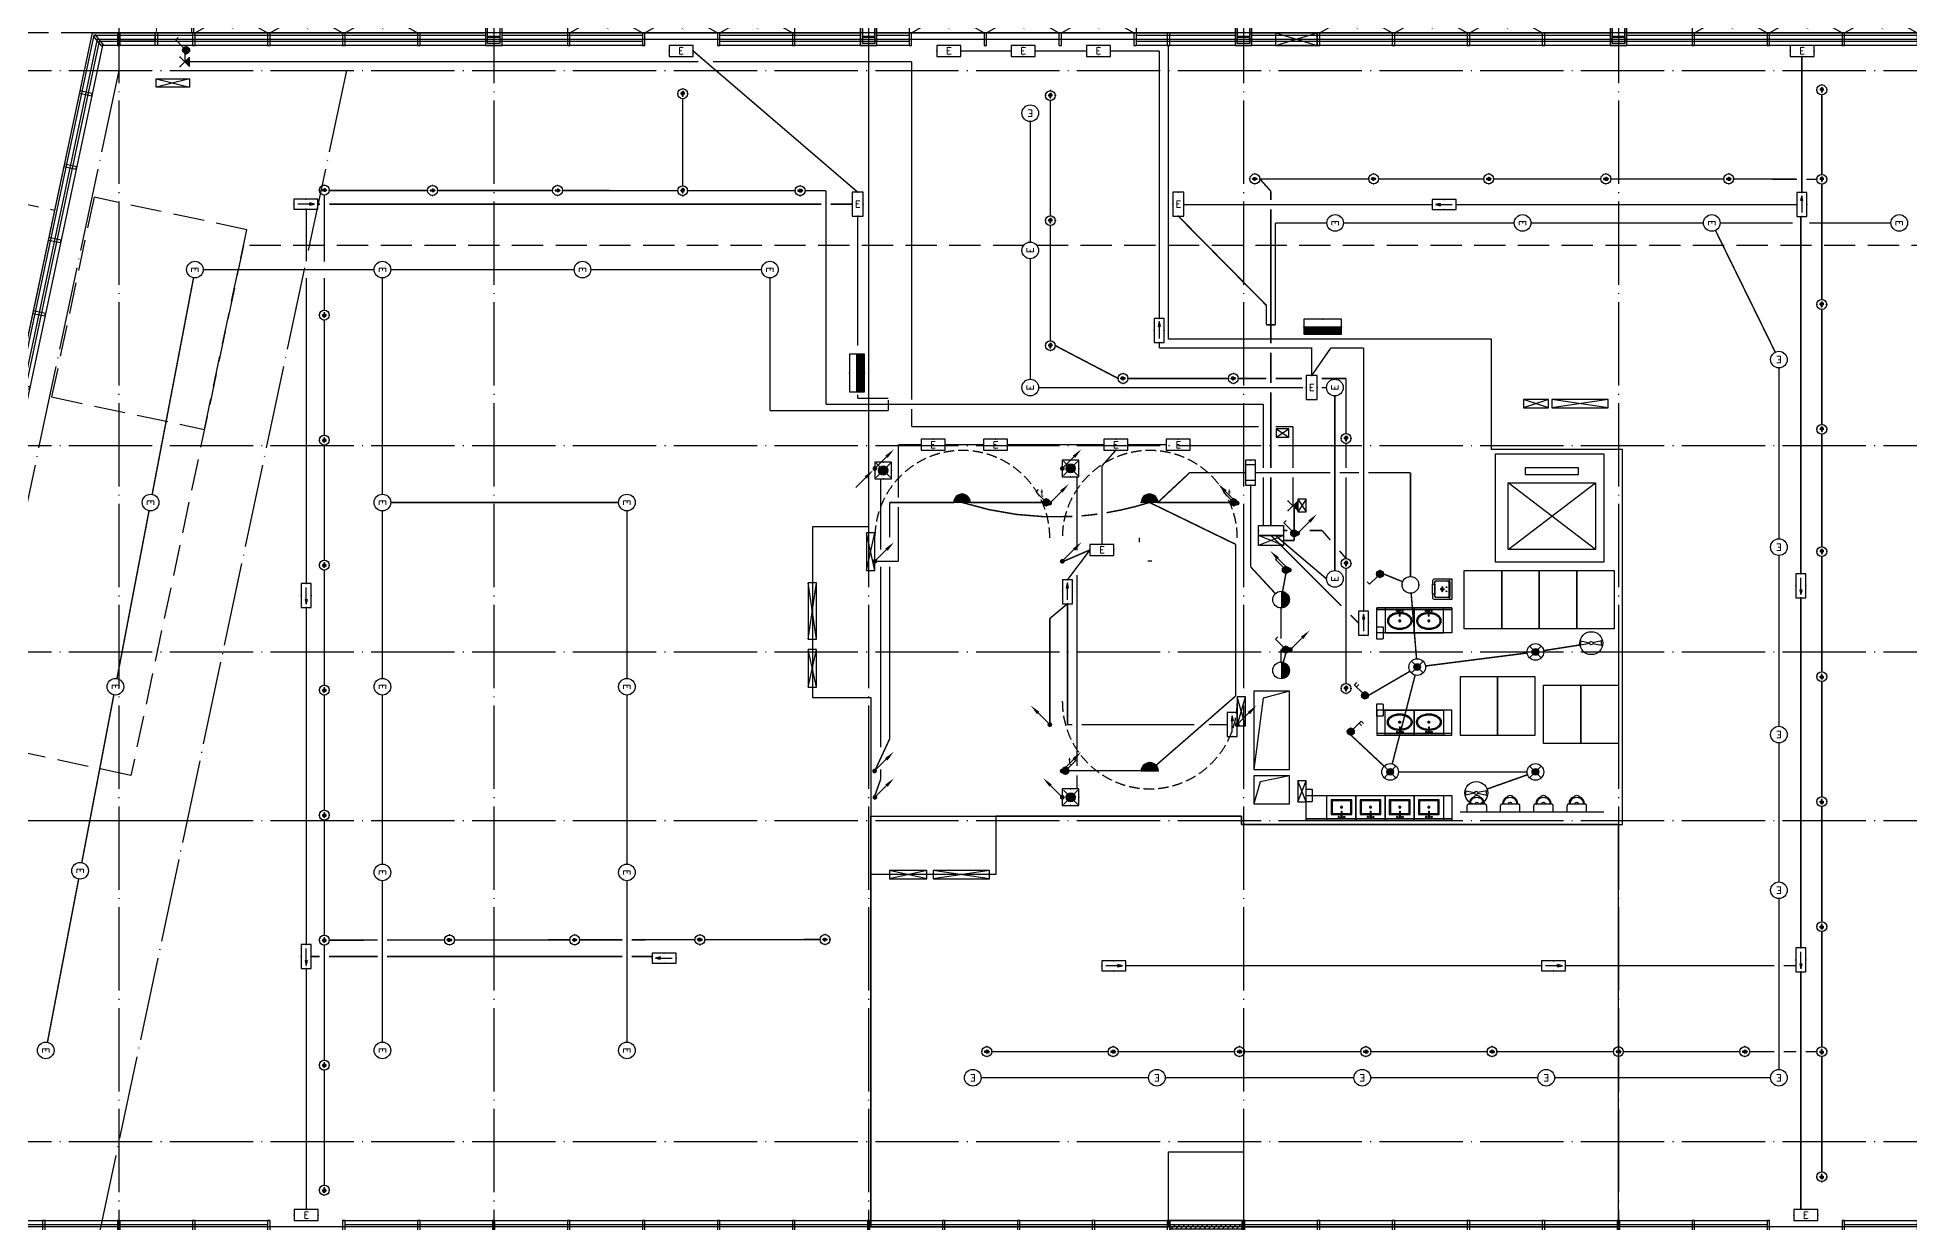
# Model space of a CAD drawing. Extents: x -288892 to 250096, y -100054 to 404668.
# Drawn here: x 3445 to 48342, y -1902 to 26494 of the extents above; entities that cross this region are included whole.
import ezdxf
from ezdxf.enums import TextEntityAlignment as Align
from ezdxf.xclip import XClip

# ---------------------------------------------------------------- set-up
doc = ezdxf.new("R2010")
doc.units = 0
doc.header["$LTSCALE"] = 1000
doc.header["$MEASUREMENT"] = 0
for name, pattern in [('104-14# 核心筒$0$DASH', [0.35, 0.25, -0.1]), ('104-14# 核心筒$0$DOTE', [2.42, 2, -0.2, 0.02, -0.2]), ('DASH', [0.35, 0.25, -0.1]), ('X-104 14#平面$0$$0$DASH', [0.35, 0.25, -0.1]), ('X-104 14#平面$0$104-14# 核心筒$2$DOTE', [2.42, 2, -0.2, 0.02, -0.2]), ('X-104 14#平面$0$109 3#平面$0$DASH', [0.35, 0.25, -0.1]), ('X-104 14#平面$0$DASH', [0.35, 0.25, -0.1]), ('X-104 14#平面$0$DOTE', [2.42, 2, -0.2, 0.02, -0.2]), ('X-104 14#平面$0$PHANTOM2', [1.25, 0.625, -0.125, 0.125, -0.125, 0.125, -0.125])]:
    doc.linetypes.add(name, pattern=pattern)
doc.layers.get('0').update_dxf_attribs({"linetype": 'CONTINUOUS'})
for name, color, linetype in [('104-14# 核心筒$0$01-标注_轴线坐标', 132, 'CONTINUOUS'), ('104-14# 核心筒$0$A-C_玻璃幕墙', 140, 'CONTINUOUS'), ('104-14# 核心筒$0$A-E_栏杆', 232, 'CONTINUOUS'), ('104-14# 核心筒$0$A-E_电梯', 171, 'CONTINUOUS'), ('104-14# 核心筒$0$A-I_卫-洁具', 241, 'CONTINUOUS'), ('104-14# 核心筒$0$A-TECH_结构', 21, 'CONTINUOUS'), ('104-14# 核心筒$0$A_AXIS-轴线', 36, '104-14# 核心筒$0$DOTE'), ('104-14# 核心筒$0$DUCT-新风管立管', 3, 'CONTINUOUS'), ('104-14# 核心筒$0$LVTRY', 6, 'CONTINUOUS'), ('104-14# 核心筒$0$s-colu', 40, 'CONTINUOUS'), ('14#楼幕墙$0$A-C_玻璃幕墙', 140, 'CONTINUOUS'), ('14#楼幕墙$0$A-C_窗', 140, 'CONTINUOUS'), ('14#楼幕墙$0$A-C_门', 150, 'CONTINUOUS'), ('EQUIP-动力', 3, 'CONTINUOUS'), ('EQUIP-照明', 3, 'CONTINUOUS'), ('EQUIP-箱柜', 3, 'CONTINUOUS'), ('LWIRE', 4, 'CONTINUOUS'), ('TEL_TEXT', 3, 'CONTINUOUS'), ('WIRE-应急', 2, 'DASH'), ('WIRE-照明', 1, 'CONTINUOUS'), ('X-104 14#平面$0$$0$A-C_窗', 140, 'CONTINUOUS'), ('X-104 14#平面$0$01-标注_轴线坐标', 132, 'CONTINUOUS'), ('X-104 14#平面$0$02-TEXT_标注', 130, 'CONTINUOUS'), ('X-104 14#平面$0$05-填充_天正', 26, 'CONTINUOUS'), ('X-104 14#平面$0$104-14# 核心筒$1$01-标注_轴线坐标', 132, 'CONTINUOUS'), ('X-104 14#平面$0$104-14# 核心筒$2$A_AXIS-轴线', 36, 'X-104 14#平面$0$104-14# 核心筒$2$DOTE'), ('X-104 14#平面$0$A-C_玻璃幕墙', 140, 'CONTINUOUS'), ('X-104 14#平面$0$A-C_窗', 140, 'CONTINUOUS'), ('X-104 14#平面$0$A-C_门', 150, 'CONTINUOUS'), ('X-104 14#平面$0$A-E_栏杆', 232, 'CONTINUOUS'), ('X-104 14#平面$0$A-E_楼梯', 171, 'CONTINUOUS'), ('X-104 14#平面$0$A-E_电梯', 171, 'CONTINUOUS'), ('X-104 14#平面$0$A-I_卫-洁具', 241, 'CONTINUOUS'), ('X-104 14#平面$0$A-O_分水线', 127, 'CONTINUOUS'), ('X-104 14#平面$0$A-O_屋面', 201, 'CONTINUOUS'), ('X-104 14#平面$0$A-SUR_保温', 222, 'CONTINUOUS'), ('X-104 14#平面$0$A-SUR_吊顶', 40, 'CONTINUOUS'), ('X-104 14#平面$0$A-SUR_看线', 231, 'CONTINUOUS'), ('X-104 14#平面$0$A-TECH_暖通', 6, 'CONTINUOUS'), ('X-104 14#平面$0$A-TECH_电气', 240, 'CONTINUOUS'), ('X-104 14#平面$0$A_AXIS-轴线', 36, 'X-104 14#平面$0$DOTE'), ('X-104 14#平面$0$A_STR-砼墙', 51, 'CONTINUOUS'), ('X-104 14#平面$0$A_STR-砼柱', 51, 'CONTINUOUS'), ('X-104 14#平面$0$D_铝板', 181, 'CONTINUOUS'), ('X-104 14#平面$0$DOOR_FIRE', 220, 'CONTINUOUS'), ('X-104 14#平面$0$DUCT-新风管立管', 3, 'CONTINUOUS'), ('X-104 14#平面$0$EH_玻璃', 156, 'CONTINUOUS'), ('X-104 14#平面$0$S0-柱', 2, 'CONTINUOUS'), ('X-104 14#平面$0$SURFACE', 6, 'CONTINUOUS'), ('X-104 14#平面$0$图例', 7, 'CONTINUOUS'), ('X-104 14#平面$0$挡烟垂壁', 5, 'CONTINUOUS')]:
    doc.layers.add(name, color=color, linetype=linetype)
for name, color, linetype, plot in [('104-14# 核心筒$0$04-不打印_辅助线', 165, 'CONTINUOUS', False), ('14#楼幕墙$0$04-不打印_辅助线', 165, 'CONTINUOUS', False), ('X-104 14#平面$0$04-不打印_辅助线', 165, 'CONTINUOUS', False)]:
    doc.layers.add(name, color=color, linetype=linetype, plot=plot)
for name, color, linetype, lineweight in [('X-104 14#平面$0$000套内', 226, 'CONTINUOUS', 30), ('X-104 14#平面$0$road', 142, 'CONTINUOUS', 50), ('X-104 14#平面$0$下沉小院', 247, 'CONTINUOUS', 35)]:
    doc.layers.add(name, color=color, linetype=linetype, lineweight=lineweight)
doc.layers.get('X-104 14#平面$0$A-O_分水线').off()
doc.styles.add('_TCH_LABEL', font='COMPLEX', dxfattribs={"bigfont": 'GBCBIG'})
doc.styles.add('_TEL_DIM', font='SIMPLEX', dxfattribs={"width": 0.8, "height": 3.5, "bigfont": 'HZTXT'})
doc.styles.get("Standard").update_dxf_attribs({"font": 'gbenor.shx', "bigfont": 'gbcbig.shx'})
doc.styles.add('图签信息$0$hwxh', font='STXIHEI.TTF')
doc.styles.add('图签信息$0$华文细黑', font='STXIHEI.TTF', dxfattribs={"height": 10})
pattern_1 = [(45, (-56212.376, 120006.8), (-56.1266, 56.1266), [])]
pattern_2 = [(45, (0, 0), (-28.0633, 84.189901), [0, -79.375])]
pattern_3 = [(45, (0, 0), (646.5784, 1724.2092), [11430, -1524, 3810, -762]), (45, (447.2, 986), (-1255.4398, 177.809), [2286, -251.46, 4572, -571.5]), (45, (-188.6, 727.4), (2440.8336, 3162.8462), [6096, -1066.8, 3048, -762])]
pattern_4 = [(90, (0, 0), (-47.625, 1e-14), [])]

# ---------------------------------------------------------------- blocks, each defined once
blk = doc.blocks.new('$equip$00001822')
for p, q in [((0.15, 0.36), (0.62, 0.83)), ((0.62, 0.83), (0.77, 0.69))]:
    blk.add_line(p, q)
blk.add_circle((0, 0.21), 0.208)
for p in [(-0.21, 0.21), (-0.02, 0), (0, 0.42), (0.21, 0.21)]:
    blk.add_point(p)
for points in [[(-0.18, 0.31), (0.18, 0.31), (-0.21, 0.21), (0.21, 0.21)], [(-0.18, 0.1), (0.18, 0.1), (-0.21, 0.21), (0.21, 0.21)], [(-0.1, 0.39), (0.1, 0.39), (-0.18, 0.31), (0.18, 0.31)], [(-0.1, 0.03), (0.1, 0.03), (-0.18, 0.1), (0.18, 0.1)], [(0, 0.42), (0, 0.42), (-0.1, 0.39), (0.1, 0.39)], [(0, 0), (0, 0), (-0.1, 0.03), (0.1, 0.03)]]:
    blk.add_solid(points)
at = {"color": 7, "style": '_TEL_DIM'}
blk.add_attdef('$TEXT$', text='', height=0.4, dxfattribs=at).set_placement((0.58, 0.46), align=Align.MIDDLE_CENTER)
at = {"color": 7, "style": '_TEL_DIM', "flags": 1}
blk.add_attdef('A', text='', height=0.00002, dxfattribs=at).set_placement((0, 0), align=Align.MIDDLE_CENTER)
blk = doc.blocks.new('$equip$00001168')
blk.add_line((-0.5, 0), (0.5, 0))
blk.add_arc((0, 0), 0.5, 180, 0)
for p in [(-0.5, 0), (0, 0), (0.5, 0), (0, -0.5)]:
    blk.add_point(p)
for points in [[(0.43, -0.25), (-0.43, -0.25), (0.5, 0), (-0.5, 0)], [(0.25, -0.43), (-0.25, -0.43), (0.43, -0.25), (-0.43, -0.25)], [(0, -0.5), (0, -0.5), (0.25, -0.43), (-0.25, -0.43)]]:
    blk.add_solid(points)
at = {"flags": 9}
blk.add_attdef('A', (0, 0), '', height=0.00002, dxfattribs=at)
blk = doc.blocks.new('$equip$00002604')
blk.add_hatch(color=256).paths.add_polyline_path([(0.27, 0.5, 1), (-0.27, 0.5, 1)])
for p, q in [((-0.43, 0.93), (-0.19, 0.69)), ((-0.43, 0.07), (-0.19, 0.31)), ((0.19, 0.69), (0.43, 0.93)), ((0.19, 0.31), (0.43, 0.07))]:
    blk.add_line(p, q)
at = {"const_width": 0.02}
blk.add_lwpolyline([(-0.5, 1), (-0.5, 0), (0.5, 0), (0.5, 1), (-0.5, 1), (-0.5, 0)], dxfattribs=at)
blk.add_lwpolyline([(-0.5, 1), (-0.5, 0), (0.5, 0), (0.5, 1)], close=True)
blk.add_circle((0, 0.5), 0.275)
for p in [(-0.5, 0.5), (0, 1), (0, 0), (0.5, 0.5)]:
    blk.add_point(p)
at = {"color": 7, "style": '_TEL_DIM', "flags": 1}
blk.add_attdef('A', text='', height=0.000025, dxfattribs=at).set_placement((0, 0), align=Align.MIDDLE_CENTER)
blk = doc.blocks.new('$TelecSys$00000079')
for p, q in [((0.7, 0.7), (0, 0)), ((0.1, 0.1), (0.1, 0.1)), ((-0.1, -0.1), (-0.1, -0.1))]:
    blk.add_line(p, q)
at = {"const_width": 0.142}
blk.add_lwpolyline([(-0.07, 0, 1), (0.07, 0, 1)], format="xyb", close=True, dxfattribs=at)
blk.add_solid([(0.63, 0.77), (0.77, 0.63), (1.15, 1.15)])
at = {"width": 0.8, "flags": 9}
blk.add_attdef('A', (0, 0), '', height=0.00002, dxfattribs=at)
blk = doc.blocks.new('$TelecSys$00000081')
for p, q in [((0.1, 0.1), (0.1, 0.1)), ((-1.15, -1.15), (-0.55, -0.55)), ((-0.1, -0.1), (-0.1, -0.1))]:
    blk.add_line(p, q)
at = {"const_width": 0.142}
blk.add_lwpolyline([(0.07, 0, 1), (-0.07, 0, 1)], format="xyb", close=True, dxfattribs=at)
blk.add_solid([(-0.62, -0.48), (-0.48, -0.62), (-0.1, -0.1)])
at = {"width": 0.8, "flags": 9}
blk.add_attdef('A', (0, 0), '', height=0.00002, rotation=180, dxfattribs=at)
blk = doc.blocks.new('$equip$00002540')
blk.add_hatch(color=256).paths.add_polyline_path([(0.24, 0.37), (0.24, 0.23), (0.53, 0.3)])
for p, q in [((-0.72, 0.6), (-0.72, 0)), ((0.72, 0.6), (-0.72, 0.6)), ((-0.72, 0), (0.72, 0)), ((0.24, 0.37), (0.24, 0.23)), ((0.53, 0.3), (0.24, 0.37)), ((0.24, 0.23), (0.53, 0.3)), ((0.72, 0), (0.72, 0.6))]:
    blk.add_line(p, q)
at = {"color": 7}
blk.add_line((-0.48, 0.3), (0.48, 0.3), dxfattribs=at)
at = {"const_width": 0.02}
blk.add_lwpolyline([(-0.72, 0.6), (-0.72, 0), (0.72, 0), (0.72, 0.6), (-0.72, 0.6), (-0.72, 0)], dxfattribs=at)
for p in [(-0.72, 0.3), (0, 0.6), (0, 0), (0.72, 0.3)]:
    blk.add_point(p)
at = {"color": 7, "style": '_TEL_DIM', "flags": 1}
blk.add_attdef('A', text='', height=0.00002, dxfattribs=at).set_placement((0, 0), align=Align.MIDDLE_CENTER)
blk = doc.blocks.new('$equip$00001151')
blk.add_circle((0, 0.5), 0.5)
for points in [[(0.43, 0.25), (-0.43, 0.25), (0.5, 0.5), (-0.5, 0.5)], [(0.25, 0.07), (-0.25, 0.07), (0.43, 0.25), (-0.43, 0.25)], [(0, 0), (0, 0), (0.25, 0.07), (-0.25, 0.07)]]:
    blk.add_solid(points)
at = {"flags": 9}
blk.add_attdef('A', (0, 0), '', height=0.00002, dxfattribs=at)
blk = doc.blocks.new('$equip$00001154')
for p, q in [((0, 0.28), (0, -0.28)), ((0, 0.28), (0.57, -0.28)), ((0.57, 0.28), (0, -0.28))]:
    blk.add_line(p, q)
for p in [(0, 0), (0.28, 0), (0.57, 0.28), (0.57, -0.28)]:
    blk.add_point(p)
blk.add_solid([(0, -0.28), (0.28, 0), (0, 0.28)])
at = {"layer": 'TEL_TEXT', "style": '_TEL_DIM', "flags": 1}
blk.add_attdef('A', text='', height=0.00002, dxfattribs=at).set_placement((0, 0), align=Align.MIDDLE_CENTER)
blk = doc.blocks.new('$equip$00001962')
for p, q in [((0.15, 0.36), (0.63, 0.83)), ((0.63, 0.83), (0.77, 0.69))]:
    blk.add_line(p, q)
blk.add_circle((0, 0.21), 0.208)
for p in [(-0.21, 0.21), (0, 0.42), (0, 0), (0.21, 0.21)]:
    blk.add_point(p)
for points in [[(-0.18, 0.31), (0.18, 0.31), (-0.21, 0.21), (0.21, 0.21)], [(-0.18, 0.1), (0.18, 0.1), (-0.21, 0.21), (0.21, 0.21)], [(-0.1, 0.39), (0.1, 0.39), (-0.18, 0.31), (0.18, 0.31)], [(-0.1, 0.03), (0.1, 0.03), (-0.18, 0.1), (0.18, 0.1)], [(0, 0.42), (0, 0.42), (-0.1, 0.39), (0.1, 0.39)], [(0, 0), (0, 0), (-0.1, 0.03), (0.1, 0.03)]]:
    blk.add_solid(points)
at = {"layer": 'TEL_TEXT', "style": '_TEL_DIM', "flags": 1}
blk.add_attdef('A', text='', height=0.00002, dxfattribs=at).set_placement((0, 0), align=Align.MIDDLE_CENTER)
blk = doc.blocks.new('$equip$00001149')
for p, q in [((-0.35, 0.35), (0.35, -0.35)), ((0.35, 0.35), (-0.35, -0.35))]:
    blk.add_line(p, q)
for radius in [0.5, 0.2]:
    blk.add_circle((0, 0), radius)
for points in [[(-0.17, 0.1), (0.17, 0.1), (-0.2, 0), (0.2, 0)], [(-0.17, -0.1), (0.17, -0.1), (-0.2, 0), (0.2, 0)], [(-0.1, 0.17), (0.1, 0.17), (-0.17, 0.1), (0.17, 0.1)], [(0, 0.2), (0, 0.2), (-0.1, 0.17), (0.1, 0.17)], [(-0.1, -0.17), (0.1, -0.17), (-0.17, -0.1), (0.17, -0.1)], [(0, -0.2), (0, -0.2), (-0.1, -0.17), (0.1, -0.17)]]:
    blk.add_solid(points)
at = {"flags": 9}
blk.add_attdef('A', (0, 0), '', height=0.00002, dxfattribs=at)
blk = doc.blocks.new('$equip$00001304')
for p, q in [((-0.62, -0.13), (-0.62, 0.13)), ((-0.62, 0.13), (-0.1, 0.02)), ((0.62, 0.13), (0.1, 0.02)), ((0.62, -0.13), (0.62, 0.13)), ((-0.1, -0.02), (-0.62, -0.13)), ((0.1, -0.02), (0.62, -0.13))]:
    blk.add_line(p, q)
for radius in [0.688, 0.104]:
    blk.add_circle((0, 0), radius)
at = {"flags": 9}
blk.add_attdef('A', (0, 0), '', height=0.00002, dxfattribs=at)
blk = doc.blocks.new('$equip$00001963')
for p, q in [((0.15, 0.36), (0.62, 0.83)), ((0.51, 0.72), (0.65, 0.58)), ((0.62, 0.83), (0.77, 0.69))]:
    blk.add_line(p, q)
blk.add_circle((0, 0.21), 0.208)
for p in [(-0.21, 0.21), (0, 0.42), (0, 0), (0.21, 0.21)]:
    blk.add_point(p)
for points in [[(-0.18, 0.31), (0.18, 0.31), (-0.21, 0.21), (0.21, 0.21)], [(-0.18, 0.1), (0.18, 0.1), (-0.21, 0.21), (0.21, 0.21)], [(-0.1, 0.39), (0.1, 0.39), (-0.18, 0.31), (0.18, 0.31)], [(-0.1, 0.03), (0.1, 0.03), (-0.18, 0.1), (0.18, 0.1)], [(0, 0.42), (0, 0.42), (-0.1, 0.39), (0.1, 0.39)], [(0, 0), (0, 0), (-0.1, 0.03), (0.1, 0.03)]]:
    blk.add_solid(points)
at = {"layer": 'TEL_TEXT', "style": '_TEL_DIM', "flags": 1}
blk.add_attdef('A', text='', height=0.00002, dxfattribs=at).set_placement((0, 0), align=Align.MIDDLE_CENTER)
blk = doc.blocks.new('$equip_U$00000223(HT0843)')
at = {"color": 3, "const_width": 0.05}
blk.add_lwpolyline([(0, 0.5, -1), (0, -0.5, -1), (0, 0.5, -0.702376)], format="xyb", dxfattribs=at)
at = {"color": 3}
blk.add_circle((0, 0), 0.5, dxfattribs=at)
for p in [(-0.5, 0), (0, 0.5), (0.5, 0), (0, -0.5)]:
    blk.add_point(p)
at = {"color": 7, "style": '_TEL_DIM', "flags": 1}
blk.add_attdef('A', text='', height=0.000025, dxfattribs=at).set_placement((0, 0), align=Align.MIDDLE_CENTER)
blk = doc.blocks.new('$equip_U$00000189(HT0843)')
at = {"color": 2}
for p, q in [((-0.72, 0.66), (-0.72, 0)), ((0.72, 0.66), (-0.72, 0.66)), ((-0.72, 0), (0.72, 0)), ((0.72, 0), (0.72, 0.66))]:
    blk.add_line(p, q, dxfattribs=at)
at = {"color": 2, "const_width": 0.0125}
for points in [[(0.72, 0.66), (0.72, 0.66), (-0.72, 0.66)], [(-0.72, 0.66), (-0.72, 0)], [(-0.72, 0), (0.72, 0)], [(0.72, 0), (0.72, 0.66)]]:
    blk.add_lwpolyline(points, dxfattribs=at)
at = {"color": 2}
blk.add_lwpolyline([(-0.72, 0.66), (-0.72, 0)], dxfattribs=at)
for p in [(-0.72, 0.33), (0, 0.66), (0, 0), (0.72, 0.33)]:
    blk.add_point(p)
at = {"color": 7, "style": '_TEL_DIM'}
blk.add_attdef('$TEXT$', text='', height=0.4, dxfattribs=at).set_placement((0, 0.33), align=Align.MIDDLE_CENTER)
at = {"color": 7, "style": '_TEL_DIM', "flags": 1}
blk.add_attdef('A', text='', height=0.000025, dxfattribs=at).set_placement((0, 0), align=Align.MIDDLE_CENTER)
blk = doc.blocks.new('$equip$00001838')
blk.add_circle((0, 0), 0.5)
at = {"color": 7, "style": '_TEL_DIM'}
blk.add_attdef('$TEXT$', text='', height=0.4, dxfattribs=at).set_placement((0, 0), align=Align.MIDDLE_CENTER)
at = {"color": 7, "style": '_TEL_DIM', "flags": 1}
blk.add_attdef('A', text='', height=0.00002, dxfattribs=at).set_placement((0, 0), align=Align.MIDDLE_CENTER)
blk = doc.blocks.new('$equip$00002541')
blk.add_hatch(color=256).paths.add_polyline_path([(-0.24, 0.37), (-0.53, 0.3), (-0.24, 0.23)])
for p, q in [((-0.72, 0.6), (-0.72, 0)), ((0.72, 0.6), (-0.72, 0.6)), ((-0.72, 0), (0.72, 0)), ((-0.24, 0.37), (-0.53, 0.3)), ((-0.53, 0.3), (-0.24, 0.23)), ((-0.24, 0.37), (-0.24, 0.23)), ((0.72, 0), (0.72, 0.6))]:
    blk.add_line(p, q)
at = {"color": 7}
blk.add_line((-0.48, 0.3), (0.48, 0.3), dxfattribs=at)
at = {"const_width": 0.02}
blk.add_lwpolyline([(-0.72, 0.6), (-0.72, 0), (0.72, 0), (0.72, 0.6), (-0.72, 0.6), (-0.72, 0)], dxfattribs=at)
for p in [(-0.72, 0.3), (0, 0.6), (0, 0), (0.72, 0.3)]:
    blk.add_point(p)
at = {"color": 7, "style": '_TEL_DIM', "flags": 1}
blk.add_attdef('A', text='', height=0.00002, dxfattribs=at).set_placement((0, 0), align=Align.MIDDLE_CENTER)
blk = doc.blocks.new('$equip$00001428')
for p, q in [((0.75, 0.6), (-0.75, 0.6)), ((-0.75, 0.6), (-0.75, 0)), ((-0.75, 0), (0.75, 0)), ((-0.47, 0.6), (-0.47, 0)), ((0.47, 0.6), (0.47, 0)), ((0.75, 0), (0.75, 0.6))]:
    blk.add_line(p, q)
for p in [(-0.75, 0.3), (0, 0.6), (0, 0), (0.75, 0.3)]:
    blk.add_point(p)
at = {"style": '_TCH_LABEL', "flags": 9}
blk.add_attdef('A', (0, 0), '', height=0.00002, dxfattribs=at)
blk = doc.blocks.new('$equip$00001424')
for p, q in [((-0.75, 0), (0.75, 0.6)), ((-0.75, 0.6), (0.75, 0)), ((0.75, 0.6), (-0.75, 0.6)), ((-0.75, 0.6), (-0.75, 0)), ((-0.75, 0), (0.75, 0)), ((0.75, 0), (0.75, 0.6))]:
    blk.add_line(p, q)
for p in [(-0.75, 0.3), (0, 0.6), (0, 0), (0.75, 0.3)]:
    blk.add_point(p)
at = {"style": '_TCH_LABEL', "flags": 9}
blk.add_attdef('A', (0, 0), '', height=0.00002, dxfattribs=at)
blk = doc.blocks.new('$equip$00001413')
for p, q in [((0.75, 0.6), (-0.75, 0.6)), ((-0.75, 0.6), (-0.75, 0)), ((-0.75, 0), (0.75, 0)), ((0.75, 0), (0.75, 0.6))]:
    blk.add_line(p, q)
for p in [(-0.75, 0.3), (0, 0.6), (0, 0), (0.75, 0.3)]:
    blk.add_point(p)
at = {"style": '_TCH_LABEL', "flags": 9}
blk.add_attdef('A', (0, 0), '', height=0.00002, dxfattribs=at)
blk = doc.blocks.new('$equip$00002534')
for p, q in [((-0.72, 0.66), (-0.72, 0)), ((0.72, 0.66), (-0.72, 0.66)), ((-0.72, 0), (0.72, 0)), ((0.72, 0), (0.72, 0.66))]:
    blk.add_line(p, q)
at = {"const_width": 0.02}
blk.add_lwpolyline([(-0.72, 0.66), (-0.72, 0), (0.72, 0), (0.72, 0.66), (-0.72, 0.66), (-0.72, 0)], dxfattribs=at)
for p in [(-0.72, 0.33), (0, 0.66), (0, 0), (0.72, 0.33)]:
    blk.add_point(p)
at = {"color": 7, "style": '_TEL_DIM'}
blk.add_attdef('$TEXT$', text='', height=0.4, dxfattribs=at).set_placement((0, 0.33), align=Align.MIDDLE_CENTER)
at = {"color": 7, "style": '_TEL_DIM', "flags": 1}
blk.add_attdef('A', text='', height=0.00002, dxfattribs=at).set_placement((0, 0), align=Align.MIDDLE_CENTER)
blk = doc.blocks.new('*X1338')
at = {"color": 0}
for p, q in [((-250, 33), (-183, 100)), ((-250, 68), (-218, 100)), ((-247, 0), (-147, 100)), ((-212, 0), (-112, 100)), ((-177, 0), (-77, 100)), ((-141, 0), (-41, 100)), ((-106, 0), (-6, 100)), ((-71, 0), (29, 100)), ((-35, 0), (65, 100)), ((0, 0), (100, 100)), ((35, 0), (135, 100)), ((71, 0), (171, 100)), ((106, 0), (206, 100)), ((141, 0), (241, 100)), ((177, 0), (250, 73)), ((212, 0), (250, 38)), ((247, 0), (250, 3))]:
    blk.add_line(p, q, dxfattribs=at)
blk = doc.blocks.new('$equip$00001414')
for p, q in [((0.75, 0.6), (-0.75, 0.6)), ((-0.75, 0.6), (-0.75, 0)), ((-0.75, 0.3), (0.75, 0.3)), ((-0.75, 0), (0.75, 0)), ((0.75, 0), (0.75, 0.6))]:
    blk.add_line(p, q)
at = {"const_width": 0.3}
blk.add_lwpolyline([(-0.75, 0.15), (0.75, 0.15)], dxfattribs=at)
for p in [(-0.75, 0.3), (0, 0.6), (0, 0), (0.75, 0.3)]:
    blk.add_point(p)
at = {"xscale": 0.00300000000061118, "yscale": 0.00300000000061118, "zscale": 0.00300000000061118}
blk.add_blockref('*X1338', (0, 0), dxfattribs=at)
at = {"style": '_TCH_LABEL', "flags": 9}
blk.add_attdef('A', (0, 0), '', height=0.00002, dxfattribs=at)
blk = doc.blocks.new('$equip_U$00000283(晏大钊)')
at = {"color": 3}
for p, q in [((-0.07, 0.05), (-0.27, 0.05)), ((-0.27, 0.05), (-0.27, 0.05)), ((-0.26, 0.05), (-0.27, 0.04)), ((-0.25, 0.05), (-0.27, 0.03)), ((-0.24, 0.05), (-0.27, 0.02)), ((-0.23, 0.05), (-0.27, 0.01)), ((-0.22, 0.05), (-0.27, 0)), ((-0.2, 0.05), (-0.27, -0.01)), ((-0.19, 0.05), (-0.27, -0.03)), ((-0.18, 0.05), (-0.27, -0.04)), ((-0.17, 0.05), (-0.27, -0.05)), ((-0.16, 0.05), (-0.27, -0.06)), ((-0.27, 0.05), (-0.27, 0.05)), ((-0.26, 0.05), (-0.27, 0.04)), ((-0.25, 0.05), (-0.27, 0.03)), ((-0.24, 0.05), (-0.27, 0.02)), ((-0.23, 0.05), (-0.27, 0.01)), ((-0.22, 0.05), (-0.27, 0)), ((-0.2, 0.05), (-0.27, -0.01)), ((-0.19, 0.05), (-0.27, -0.03)), ((-0.18, 0.05), (-0.27, -0.04)), ((-0.17, 0.05), (-0.27, -0.05)), ((-0.16, 0.05), (-0.27, -0.06)), ((-0.15, 0.05), (-0.26, -0.06)), ((-0.15, 0.05), (-0.26, -0.06)), ((-0.14, 0.05), (-0.25, -0.06)), ((-0.14, 0.05), (-0.25, -0.06)), ((-0.13, 0.05), (-0.24, -0.06)), ((-0.13, 0.05), (-0.24, -0.06)), ((-0.11, 0.05), (-0.23, -0.06)), ((-0.11, 0.05), (-0.23, -0.06)), ((-0.1, 0.05), (-0.22, -0.06)), ((-0.1, 0.05), (-0.22, -0.06)), ((-0.09, 0.05), (-0.21, -0.06)), ((-0.09, 0.05), (-0.21, -0.06)), ((-0.08, 0.05), (-0.2, -0.06)), ((-0.08, 0.05), (-0.2, -0.06)), ((-0.07, 0.05), (-0.18, -0.06)), ((-0.07, 0.05), (-0.18, -0.06)), ((-0.06, 0.05), (-0.17, -0.06)), ((-0.06, 0.05), (-0.17, -0.06)), ((-0.05, 0.05), (-0.16, -0.06)), ((-0.05, 0.05), (-0.16, -0.06)), ((-0.04, 0.05), (-0.15, -0.06)), ((-0.04, 0.05), (-0.15, -0.06)), ((-0.02, 0.05), (-0.14, -0.06)), ((-0.02, 0.05), (-0.14, -0.06)), ((-0.01, 0.05), (-0.13, -0.06)), ((-0.01, 0.05), (-0.13, -0.06)), ((0, 0.05), (-0.12, -0.06)), ((0, 0.05), (-0.12, -0.06)), ((0.01, 0.05), (-0.11, -0.06)), ((0.01, 0.05), (-0.11, -0.06)), ((0.02, 0.05), (-0.09, -0.06)), ((0.02, 0.05), (-0.09, -0.06)), ((0.03, 0.05), (-0.08, -0.06)), ((0.03, 0.05), (-0.08, -0.06)), ((0.04, 0.05), (-0.07, -0.06)), ((0.04, 0.05), (-0.07, -0.06)), ((0.05, 0.05), (-0.06, -0.06)), ((0.05, 0.05), (-0.06, -0.06)), ((-0.04, 0.17), (-0.05, 0.16)), ((-0.04, 0.17), (-0.05, 0.16)), ((0.07, 0.05), (-0.05, -0.06)), ((0.07, 0.05), (-0.05, -0.06)), ((-0.03, 0.17), (-0.04, 0.16)), ((-0.02, 0.17), (-0.04, 0.15)), ((-0.03, 0.17), (-0.04, 0.16)), ((-0.02, 0.17), (-0.04, 0.15)), ((0.15, 0.13), (-0.04, -0.06)), ((0.15, 0.13), (-0.04, -0.06)), ((0.21, 0.08), (-0.04, -0.18)), ((0.17, 0.03), (-0.04, -0.18)), ((-0.01, 0.17), (-0.03, 0.15)), ((0, 0.17), (-0.03, 0.14)), ((-0.01, 0.17), (-0.03, 0.15)), ((0, 0.17), (-0.03, 0.14)), ((0.16, 0.13), (-0.03, -0.06)), ((0.16, 0.13), (-0.03, -0.06)), ((0.22, 0.07), (-0.03, -0.18)), ((0.17, 0.02), (-0.03, -0.18)), ((0.01, 0.17), (-0.02, 0.14)), ((0.01, 0.17), (-0.02, 0.14)), ((0.17, 0.12), (-0.02, -0.06)), ((0.17, 0.12), (-0.02, -0.06)), ((0.22, 0.07), (-0.02, -0.18)), ((0.17, 0.01), (-0.02, -0.18)), ((0.02, 0.17), (-0.01, 0.13)), ((0.03, 0.17), (-0.01, 0.13)), ((0.02, 0.17), (-0.01, 0.13)), ((0.03, 0.17), (-0.01, 0.13)), ((0.23, 0.06), (-0.01, -0.18)), ((0.05, 0.17), (0, 0.12)), ((0.06, 0.17), (0, 0.12)), ((0.05, 0.17), (0, 0.12)), ((0.06, 0.17), (0, 0.12)), ((0.17, 0.11), (0, -0.06)), ((0.17, 0.11), (0, -0.06)), ((0.24, 0.06), (0, -0.18)), ((0.07, 0.17), (0.01, 0.11)), ((0.07, 0.17), (0.01, 0.11)), ((0.18, 0.11), (0.01, -0.06)), ((0.18, 0.11), (0.01, -0.06)), ((0.08, 0.17), (0.02, 0.1)), ((0.09, 0.17), (0.02, 0.1)), ((0.08, 0.17), (0.02, 0.1)), ((0.09, 0.17), (0.02, 0.1)), ((0.18, 0.1), (0.02, -0.06)), ((0.18, 0.1), (0.02, -0.06)), ((0.24, 0.05), (0.02, -0.18)), ((0.1, 0.17), (0.03, 0.09)), ((0.11, 0.17), (0.03, 0.09)), ((0.1, 0.17), (0.03, 0.09)), ((0.11, 0.17), (0.03, 0.09)), ((0.19, 0.1), (0.03, -0.06)), ((0.19, 0.1), (0.03, -0.06)), ((0.25, 0.05), (0.03, -0.18)), ((0.12, 0.16), (0.04, 0.08)), ((0.12, 0.16), (0.04, 0.08)), ((0.19, 0.09), (0.04, -0.06)), ((0.19, 0.09), (0.04, -0.06)), ((0.25, 0.04), (0.04, -0.18)), ((0.12, 0.16), (0.05, 0.08)), ((0.12, 0.16), (0.05, 0.08)), ((0.13, 0.15), (0.05, 0.07)), ((0.13, 0.15), (0.05, 0.07)), ((0.2, 0.09), (0.05, -0.06)), ((0.2, 0.09), (0.05, -0.06)), ((0.26, 0.03), (0.05, -0.18)), ((0.14, 0.15), (0.06, 0.07)), ((0.14, 0.15), (0.06, 0.07)), ((0.14, 0.14), (0.06, 0.06)), ((0.14, 0.14), (0.06, 0.06)), ((0.21, 0.08), (0.06, -0.06)), ((0.16, 0.04), (0.06, -0.06)), ((0.27, 0.03), (0.06, -0.18)), ((0.15, 0.14), (0.07, 0.06)), ((0.15, 0.14), (0.07, 0.06)), ((0.27, 0.02), (0.07, -0.18)), ((0.28, 0.02), (0.08, -0.18)), ((0.28, 0.01), (0.09, -0.18)), ((0.28, 0.01), (0.09, -0.18)), ((0.29, 0.01), (0.1, -0.18)), ((0.29, 0.01), (0.1, -0.18)), ((0.3, 0), (0.16, -0.13)), ((0.3, 0), (0.16, -0.13)), ((0.21, 0.08), (0.17, 0.04)), ((0.21, 0.08), (0.18, 0.04)), ((0.22, 0.07), (0.19, 0.04)), ((0.22, 0.07), (0.2, 0.04)), ((0.23, 0.06), (0.21, 0.04)), ((0.24, 0.06), (0.21, 0.03)), ((0.24, 0.05), (0.21, 0.02)), ((0.25, 0.05), (0.21, 0.01)), ((0.25, 0.04), (0.21, 0)), ((0.26, 0.03), (0.21, -0.01)), ((0.27, 0.03), (0.21, -0.02)), ((0.27, 0.02), (0.21, -0.03)), ((0.28, 0.02), (0.21, -0.05)), ((-0.03, -0.15), (-0.05, -0.18)), ((-0.03, -0.15), (-0.05, -0.18)), ((0.17, 0), (-0.01, -0.18)), ((0.17, -0.01), (0, -0.18)), ((0.17, -0.03), (0.02, -0.18)), ((0.17, -0.04), (0.03, -0.18)), ((0.17, -0.05), (0.04, -0.18)), ((0.17, -0.05), (0.05, -0.18)), ((0.18, -0.05), (0.06, -0.18)), ((0.19, -0.05), (0.07, -0.18)), ((0.2, -0.05), (0.08, -0.18)), ((0.3, 0), (0.27, -0.03)), ((0.3, 0), (0.27, -0.03))]:
    blk.add_line(p, q, dxfattribs=at)
at = {"color": 3, "linetype": 'ByBlock', "ltscale": 5}
for p, q in [((-0.27, 0.05), (-0.27, -0.06)), ((0.07, 0.05), (-0.27, 0.05)), ((0.07, 0.05), (-0.06, 0.17)), ((-0.06, 0.17), (0.11, 0.17)), ((0.07, 0.05), (0.07, 0.05)), ((0.11, 0.17), (0.3, 0)), ((-0.27, -0.06), (0.07, -0.06)), ((-0.06, -0.18), (0.07, -0.06)), ((0.11, -0.18), (-0.06, -0.18)), ((0.07, -0.06), (0.07, -0.06)), ((0.3, 0), (0.11, -0.18))]:
    blk.add_line(p, q, dxfattribs=at)
at = {"color": 3}
blk.add_circle((0, 0), 0.595, dxfattribs=at)
for p in [(-0.59, 0), (0, 0.59), (0.59, 0), (0, -0.59)]:
    blk.add_point(p)
at = {"color": 7, "style": '_TEL_DIM', "flags": 1}
for tag in ['A', 'REMARK']:
    blk.add_attdef(tag, text='', height=0.000025, dxfattribs=at).set_placement((0, 0), align=Align.MIDDLE_CENTER)
blk = doc.blocks.new('$equip_U$00000284(晏大钊)')
for p in [(-0.3, 0), (0, 0.3), (0.3, 0), (0, -0.3)]:
    blk.add_point(p)
at = {"xscale": 0.5, "yscale": 0.5, "zscale": 0.5}
blk.add_blockref('$equip_U$00000283(晏大钊)', (0, 0), dxfattribs=at)
at = {"color": 7, "style": '_TEL_DIM', "flags": 1}
for tag in ['A', 'REMARK']:
    blk.add_attdef(tag, text='', height=0.0000125, dxfattribs=at).set_placement((0, 0), align=Align.MIDDLE_CENTER)
blk = doc.blocks.new('$equip_U$00000302(HT0843)')
for p in [(-0.3, 0), (0, 0.3), (0.3, 0), (0, -0.3)]:
    blk.add_point(p)
at = {"rotation": 180}
blk.add_blockref('$equip_U$00000284(晏大钊)', (0, 0), dxfattribs=at)
at = {"color": 7, "style": '_TEL_DIM', "flags": 1}
for tag in ['A', 'REMARK']:
    blk.add_attdef(tag, text='', height=0.0000125, dxfattribs=at).set_placement((0, 0), align=Align.MIDDLE_CENTER)
blk = doc.blocks.new('图框-A1+1-2')
for points, const_width in [([(0, 0), (1261, 0), (1261, 594), (0, 594)], 0.05), ([(1186, 584), (25, 584), (25, 10), (1186, 10)], 0.5)]:
    blk.add_lwpolyline(points, close=True, dxfattribs=dict(const_width=const_width))
at = {"const_width": 0.05}
for points in [[(630.5, 594), (630.5, 592)], [(0, 297), (2, 297)], [(1261, 297), (1259, 297)], [(630.5, 0), (630.5, 2)]]:
    blk.add_lwpolyline(points, dxfattribs=at)
blk = doc.blocks.new('图签信息$0$WDCE Copyright200X')
at = {"const_width": 0.016}
blk.add_lwpolyline([(-10.6, 1.26, 1), (-11.4, 1.26, 1)], format="xyb", close=True, dxfattribs=at)
at = {"style": '图签信息$0$华文细黑'}
for s, p in [('WDCE ', (-11.46, 0.5)), ('     Copyright ', (-3.51, 0.5))]:
    blk.add_text(s, height=1, dxfattribs=at).set_placement(p, align=Align.BOTTOM_RIGHT)
blk.add_text('c', height=0.6, dxfattribs=at).set_placement((-11.04, 1.35), align=Align.MIDDLE_CENTER)
blk.add_attdef('200X', text='', height=1, dxfattribs=at).set_placement((-0.45, 0.5), align=Align.BOTTOM_RIGHT)
blk = doc.blocks.new('图签信息$0$logo2')
h = blk.add_hatch(color=7)
h.paths.add_polyline_path([(19.02, -7.36), (15.84, -7.36), (15.84, -3.97), (18.97, -3.97), (18.97, -4.24), (16.46, -4.24), (16.46, -5.45), (18.81, -5.45), (18.81, -5.69), (16.47, -5.69), (16.47, -7.12), (19.02, -7.12)])
edge = h.paths.add_edge_path()
edge.add_spline(control_points=[(15.26, -4.21), (15.26, -4.21), (15.13, -4.65), (15.13, -4.65), (15.13, -4.65), (14.62, -4.1), (13.73, -4.1), (13.04, -4.1), (12.07, -4.54), (12.08, -5.62), (12.08, -6.49), (12.77, -7.16), (13.73, -7.17), (14.66, -7.17), (15.23, -6.68), (15.23, -6.68), (15.23, -6.68), (15.16, -7.11), (15.16, -7.11), (13.63, -7.7), (11.42, -7.29), (11.41, -5.64), (11.4, -3.72), (14.16, -3.66), (15.26, -4.21)], knot_values=[0, 0, 0, 0, 1, 1, 1, 2, 2, 2, 3, 3, 3, 4, 4, 4, 5, 5, 5, 6, 6, 6, 7, 7, 7, 8, 8, 8, 8], degree=3, periodic=0)
edge = h.paths.add_edge_path(flags=16)
edge.add_spline(control_points=[(10.23, -5.57), (10.23, -5.16), (10.12, -4.83), (9.9, -4.58), (9.63, -4.27), (9.23, -4.12), (8.69, -4.12), (8.69, -4.12), (7.64, -4.12), (7.64, -4.12), (7.64, -4.12), (7.64, -7.1), (7.64, -7.1), (7.64, -7.1), (8.66, -7.1), (8.66, -7.1), (9.13, -7.1), (9.52, -6.93), (9.82, -6.6), (10.09, -6.31), (10.23, -5.96), (10.23, -5.57)], knot_values=[0, 0, 0, 0, 1, 1, 1, 2, 2, 2, 3, 3, 3, 4, 4, 4, 5, 5, 5, 6, 6, 6, 7, 7, 7, 7], degree=3, periodic=0)
edge = h.paths.add_edge_path()
edge.add_spline(control_points=[(10.92, -5.51), (10.92, -5.96), (10.72, -6.37), (10.34, -6.72), (9.92, -7.1), (9.41, -7.29), (8.82, -7.29), (8.82, -7.29), (7.03, -7.29), (7.03, -7.29), (7.03, -7.29), (7.03, -3.92), (7.03, -3.92), (7.03, -3.92), (9.1, -3.92), (9.1, -3.92), (9.59, -3.92), (10.01, -4.06), (10.36, -4.34), (10.73, -4.64), (10.92, -5.03), (10.92, -5.51)], knot_values=[0, 0, 0, 0, 1, 1, 1, 2, 2, 2, 3, 3, 3, 4, 4, 4, 5, 5, 5, 6, 6, 6, 7, 7, 7, 7], degree=3, periodic=0)
at = {"lineweight": 0}
blk.add_lwpolyline([(19.02, -7.36), (15.84, -7.36), (15.84, -3.97), (18.97, -3.97), (18.97, -4.24), (16.46, -4.24), (16.46, -5.45), (18.81, -5.45), (18.81, -5.69), (16.47, -5.69), (16.47, -7.12), (19.02, -7.12), (19.02, -7.36)], dxfattribs=at)
for points, knots in [([(10.92, -5.51), (10.92, -5.96), (10.72, -6.37), (10.34, -6.72), (9.92, -7.1), (9.41, -7.29), (8.82, -7.29), (8.82, -7.29), (7.03, -7.29), (7.03, -7.29), (7.03, -7.29), (7.03, -3.92), (7.03, -3.92), (7.03, -3.92), (9.1, -3.92), (9.1, -3.92), (9.59, -3.92), (10.01, -4.06), (10.36, -4.34), (10.73, -4.64), (10.92, -5.03), (10.92, -5.51)], [0, 0, 0, 0, 1, 1, 1, 2, 2, 2, 3, 3, 3, 4, 4, 4, 5, 5, 5, 6, 6, 6, 7, 7, 7, 7]), ([(10.23, -5.57), (10.23, -5.16), (10.12, -4.83), (9.9, -4.58), (9.63, -4.27), (9.23, -4.12), (8.69, -4.12), (8.69, -4.12), (7.64, -4.12), (7.64, -4.12), (7.64, -4.12), (7.64, -7.1), (7.64, -7.1), (7.64, -7.1), (8.66, -7.1), (8.66, -7.1), (9.13, -7.1), (9.52, -6.93), (9.82, -6.6), (10.09, -6.31), (10.23, -5.96), (10.23, -5.57)], [0, 0, 0, 0, 1, 1, 1, 2, 2, 2, 3, 3, 3, 4, 4, 4, 5, 5, 5, 6, 6, 6, 7, 7, 7, 7]), ([(15.26, -4.21), (15.26, -4.21), (15.13, -4.65), (15.13, -4.65), (15.13, -4.65), (14.62, -4.1), (13.73, -4.1), (13.04, -4.1), (12.07, -4.54), (12.08, -5.62), (12.08, -6.49), (12.77, -7.16), (13.73, -7.17), (14.66, -7.17), (15.23, -6.68), (15.23, -6.68), (15.23, -6.68), (15.16, -7.11), (15.16, -7.11), (13.63, -7.7), (11.42, -7.29), (11.41, -5.64), (11.4, -3.72), (14.16, -3.66), (15.26, -4.21)], [0, 0, 0, 0, 1, 1, 1, 2, 2, 2, 3, 3, 3, 4, 4, 4, 5, 5, 5, 6, 6, 6, 7, 7, 7, 8, 8, 8, 8])]:
    blk.add_open_spline(points, degree=3, knots=knots, dxfattribs=at)
blk = doc.blocks.new('图签信息$0$logo1')
h = blk.add_hatch(color=8)
edge = h.paths.add_edge_path()
edge.add_spline(control_points=[(3.86, -5.21), (3.63, -5.88), (3.39, -6.56), (3.39, -6.56), (3.39, -6.56), (2.5, -3.91), (2.5, -3.91), (2.5, -3.91), (1.8, -3.91), (1.69, -3.91), (2.02, -4.39), (2.95, -7.27), (2.95, -7.27), (2.95, -7.27), (3.44, -7.27), (3.44, -7.27), (3.44, -7.27), (4.03, -5.66), (4.03, -5.66), (4.03, -5.66), (3.86, -5.21), (3.86, -5.21)], knot_values=[0, 0, 0, 0, 1, 1, 1, 2, 2, 2, 3, 3, 3, 4, 4, 4, 5, 5, 5, 6, 6, 6, 7, 7, 7, 7], degree=3, periodic=0)
h = blk.add_hatch(color=7)
edge = h.paths.add_edge_path()
edge.add_spline(control_points=[(6.04, -3.91), (6.09, -4.1), (5.2, -6.56), (5.2, -6.56), (5.2, -6.56), (4.3, -3.91), (4.3, -3.91), (4.3, -3.91), (3.6, -3.91), (3.49, -3.91), (3.82, -4.39), (4.75, -7.27), (4.75, -7.27), (4.75, -7.27), (5.24, -7.27), (5.24, -7.27), (5.24, -7.27), (6.33, -4.3), (6.33, -4.3), (6.33, -4.3), (6.48, -3.91), (6.48, -3.91), (6.48, -3.91), (6.21, -3.91), (6.04, -3.91)], knot_values=[0, 0, 0, 0, 1, 1, 1, 2, 2, 2, 3, 3, 3, 4, 4, 4, 5, 5, 5, 6, 6, 6, 7, 7, 7, 8, 8, 8, 8], degree=3, periodic=0)
at = {"color": 8, "lineweight": 0}
blk.add_open_spline([(3.86, -5.21), (3.63, -5.88), (3.39, -6.56), (3.39, -6.56), (3.39, -6.56), (2.5, -3.91), (2.5, -3.91), (2.5, -3.91), (1.8, -3.91), (1.69, -3.91), (2.02, -4.39), (2.95, -7.27), (2.95, -7.27), (2.95, -7.27), (3.44, -7.27), (3.44, -7.27), (3.44, -7.27), (4.03, -5.66), (4.03, -5.66), (4.03, -5.66), (3.86, -5.21), (3.86, -5.21)], degree=3, knots=[0, 0, 0, 0, 1, 1, 1, 2, 2, 2, 3, 3, 3, 4, 4, 4, 5, 5, 5, 6, 6, 6, 7, 7, 7, 7], dxfattribs=at)
at = {"lineweight": 0}
blk.add_open_spline([(6.04, -3.91), (6.09, -4.1), (5.2, -6.56), (5.2, -6.56), (5.2, -6.56), (4.3, -3.91), (4.3, -3.91), (4.3, -3.91), (3.6, -3.91), (3.49, -3.91), (3.82, -4.39), (4.75, -7.27), (4.75, -7.27), (4.75, -7.27), (5.24, -7.27), (5.24, -7.27), (5.24, -7.27), (6.33, -4.3), (6.33, -4.3), (6.33, -4.3), (6.48, -3.91), (6.48, -3.91), (6.48, -3.91), (6.21, -3.91), (6.04, -3.91)], degree=3, knots=[0, 0, 0, 0, 1, 1, 1, 2, 2, 2, 3, 3, 3, 4, 4, 4, 5, 5, 5, 6, 6, 6, 7, 7, 7, 8, 8, 8, 8], dxfattribs=at)
blk.add_blockref('图签信息$0$logo2', (0, 0))
blk = doc.blocks.new('图签信息$0$时间-logo')
blk.add_blockref('图签信息$0$logo1', (-20.97, 0))
at = {"style": '图签信息$0$hwxh'}
for s, height, p in [('华通设计顾问工程有限公司 ', 1.15, (-19.73, -9.05)), ('WALTON DESIGN & CONSULTING ENGINEERING CO., LTD.', 0.5, (-19.5, -10.1)), ('地址:北京市西城区西直门南小街135号西派国际3号楼 100035', 0.5, (-19.48, -11.94)), ('Address: Building No.3 C-Park, No.135 Xizhimen South Street, ', 0.47, (-19.48, -12.83)), ('Xicheng District, Beijing 100035, China ', 0.47, (-16.69, -13.72)), ('电话 Tel：                        （8610）83957395 ', 0.5, (-19.56, -14.91)), ('传真 Fax：                      （8610）83957590 ', 0.5, (-19.48, -15.8)), ('主页 Web：                      www.WDCE.com ', 0.5, (-19.48, -16.69)), ('资质号 Licence No.：    建筑甲级 A111010265 ', 0.5, (-19.48, -18.47)), ('邮件 E-mail：                    office@WDCE.com ', 0.5, (-19.48, -17.58)), ('   规划甲级 101195', 0.5, (-12.6, -19.36))]:
    blk.add_text(s, height=height, dxfattribs=at).set_placement(p)
blk = doc.blocks.new('图签信息')
at = {"const_width": 0.5}
for points in [[(-65, 574), (-65, 500.5), (0, 500.5), (0, 574)], [(-65, 0), (0, 0), (0, 500.5), (-65, 500.5)]]:
    blk.add_lwpolyline(points, close=True, dxfattribs=at)
at = {"const_width": 0.05}
for points in [[(-65, 566.5), (0, 566.5)], [(-39.14, 566.5), (-39.14, 500.5)], [(-19.1, 566.5), (-19.1, 500.5)], [(-65, 560.5), (0, 560.5)], [(-65, 554.5), (0, 554.5)], [(-65, 548.5), (0, 548.5)], [(-65, 542.5), (0, 542.5)], [(-65, 536.5), (0, 536.5)], [(-65, 530.5), (0, 530.5)], [(-65, 524.5), (0, 524.5)], [(-65, 518.5), (0, 518.5)], [(-65, 512.5), (0, 512.5)], [(-65, 512.5), (0, 512.5)], [(-65, 506.5), (0, 506.5)], [(-65, 500.5), (0, 500.5)], [(-62.5, 450.87), (-2.5, 450.87)], [(-62.5, 440.87), (-2.5, 440.87)], [(-2.5, 407.85), (-2.5, 436.12), (-62.5, 436.12), (-62.5, 407.85)], [(-62.5, 407.85), (-2.5, 407.85)], [(-62.5, 404.92), (-62.5, 227.83)], [(-62.5, 404.92), (-2.5, 404.92)], [(-62.5, 227.83), (-2.5, 227.83), (-2.5, 404.92)], [(-57.5, 338.36), (-7.5, 338.36)], [(-57.5, 288.83), (-7.5, 288.83)], [(-57.5, 234.85), (-7.5, 234.85)], [(-62.5, 227.83), (-2.5, 227.83)], [(-62.5, 217.74), (-2.5, 217.74)], [(-62.5, 103.26), (-2.5, 103.26), (-2.5, 163.26), (-62.5, 163.26), (-62.5, 103.26)], [(-37.5, 163.26), (-37.5, 103.26)], [(-20, 163.26), (-20, 103.26)], [(-62.5, 155.76), (-2.5, 155.76)], [(-62.5, 148.26), (-2.5, 148.26)], [(-62.5, 140.76), (-2.5, 140.76)], [(-62.5, 133.26), (-2.5, 133.26)], [(-62.5, 125.76), (-2.5, 125.76)], [(-62.5, 118.26), (-2.5, 118.26)], [(-62.5, 110.76), (-2.5, 110.76)], [(-62.5, 98.5), (-2.5, 98.5), (-2.5, 10), (-62.5, 10), (-62.5, 98.5)], [(-62.5, 83.5), (-2.5, 83.5)], [(-62.5, 76), (-2.5, 76)], [(-62.5, 40), (-2.5, 40)], [(-37.5, 40), (-37.5, 26)], [(-62.5, 26), (-2.5, 26)], [(-62.5, 18), (-2.5, 18)]]:
    blk.add_lwpolyline(points, dxfattribs=at)
at = {"ltscale": 0.001, "xscale": 2.834689937531525, "yscale": 2.834689937531525, "zscale": 2.834689937531525}
blk.add_blockref('图签信息$0$时间-logo', (-2.5, 404.92), dxfattribs=at)
blk.add_blockref('图签信息$0$WDCE Copyright200X', (-2.5, 0)).add_auto_attribs({'200X': '2007'})
at = {"style": '图签信息$0$华文细黑'}
for s, height, p in [('会签栏', 2.4, (-32.5, 573)), ('COUNTERSIGN', 2, (-32.5, 569.6))]:
    blk.add_text(s, height=height, dxfattribs=at).set_placement(p, align=Align.TOP_CENTER)
for s, height, p in [('签字', 2.4, (-37.22, 564.63)), ('SIGN', 2, (-30.32, 563.88)), ('日期', 2.4, (-17.79, 564.58)), ('DATE', 2, (-10.96, 563.7)), ('总图', 2.4, (-63, 559.5)), ('建筑', 2.4, (-63, 553.5)), ('结构', 2.4, (-63, 547.5)), ('给排水', 2.4, (-63, 541.5)), ('暖通', 2.4, (-63, 535.5)), ('电气', 2.4, (-63, 529.5)), ('景观', 2.4, (-63, 523.5)), ('室内', 2.4, (-63, 517.5)), ('方案', 2.4, (-63, 511.5)), ('绿色', 2.4, (-63, 505.5)), ('项目名称', 2.4, (-60.5, 498)), ('PROJECT NAME', 2, (-60.5, 494.08)), ('设计号', 2.4, (-60.54, 457.48)), ('PROJECT NO.', 2, (-60.5, 453.97)), ('阶段', 2.4, (-60.5, 447.47)), ('STAGE', 2, (-60.5, 443.97)), ('委托方', 2, (-60.9, 434.86)), ('CLIENT', 2, (-60.9, 431.86)), ('设计方', 2, (-60.5, 403.83)), ('DESIGNER', 2, (-60.5, 400.83)), ('索引', 2.4, (-60.5, 224.14)), ('KEY PLAN', 2, (-60.5, 220.74)), ('姓名', 2.4, (-35.5, 162.47)), ('签字', 2.4, (-15.81, 162.57)), ('NAME', 2, (-35.5, 158.96)), ('SIGN', 2, (-15.5, 159.2)), ('审定', 2.4, (-60.73, 154.81)), ('APPROVED BY', 2, (-60.5, 151.44)), ('审核', 2.4, (-60.95, 147.29)), ('VERIFIED BY', 2, (-60.5, 143.91)), ('设计主持人', 2.4, (-60.68, 139.76)), ('DESIGN CHIEF', 2, (-60.5, 136.19)), ('专业负责人', 2.4, (-60.67, 132.26)), ('DISCIPLINE CHIEF', 2, (-60.5, 128.98)), ('校对', 2.4, (-60.5, 124.76)), ('CHECKED BY', 2, (-60.5, 121.37)), ('设计人', 2.4, (-60.5, 117.26)), ('DESIGN BY', 2, (-60.5, 113.83)), ('制图人', 2.4, (-60.61, 109.76)), ('DRAWN BY', 2, (-60.5, 106.5)), ('专业', 2.4, (-61.23, 97.93)), ('SPECIALTY', 2, (-61.23, 94.38)), ('子项', 2.4, (-60.88, 82.92)), ('SUB ITEM', 2, (-60.88, 79.5)), ('图名', 2.4, (-60.91, 75.41)), ('DRAWING TITLES', 2, (-60.91, 72)), ('比例', 2.4, (-61.56, 39.42)), ('图纸编号', 2.4, (-36.1, 39.32)), ('SCALE', 2, (-61.19, 36)), ('SHEET NO.', 2, (-36.1, 36)), ('版本号', 2.4, (-61, 25.03)), ('EDITION', 2, (-61.06, 21.61)), ('日期', 2.4, (-61, 16.68)), ('DATE', 2, (-60.5, 13.26))]:
    blk.add_text(s, height=height, dxfattribs=at).set_placement(p, align=Align.TOP_LEFT)
for s, p in [('SITE PLAN', (-40.06, 557.7)), ('ARCHITECTURE', (-40.06, 552.7)), ('STRUCTURE', (-40.06, 546.7)), ('WATER', (-40.06, 540.7)), ('VENTILATION', (-40.06, 534.7)), ('ELECTRIC', (-40.14, 528.89)), ('LANDSCAPE', (-40.14, 522.89)), ('INTERIORS', (-40.14, 516.89)), ('PLAN', (-40.14, 510.89)), ('GREEN', (-40.14, 504.89))]:
    blk.add_text(s, height=1.5, dxfattribs=at).set_placement(p, align=Align.TOP_RIGHT)
at = {"color": 4, "style": '图签信息$0$华文细黑', "width": 0.75}
for s, p in [('通州区台湖镇104、109地块', (-32.5, 480.78)), ('F3其他类多功能用地项目', (-32.5, 470.91))]:
    blk.add_text(s, height=4.5, dxfattribs=at).set_placement(p, align=Align.CENTER)
at = {"color": 4, "style": '图签信息$0$华文细黑'}
for s, p in [('A', (-32.53, 19.4)), ('2019.03', (-32.53, 11.84))]:
    blk.add_text(s, height=3, dxfattribs=at).set_placement(p, align=Align.CENTER)
at = {"style": '图签信息$0$华文细黑', "oblique": 20}
for s, p in [('除特别注明外，所有尺寸是以毫米制', (-32.5, 6.5)), ('尺寸以标注为准不得量取，所有尺寸需在现场校核准确', (-32.5, 4))]:
    blk.add_text(s, height=1.5, dxfattribs=at).set_placement(p, align=Align.MIDDLE_CENTER)
at = {"color": 4, "ltscale": 0.001, "char_height": 3, "width": 58.4895, "style": '图签信息$0$华文细黑'}
for s, insert, attachment_point in [('通17-03', (-40.06, 455.51), 4), ('施工图', (-40.06, 445.51), 4), ('北京光谷科技园\\P开发建设有限公司', (-32.9, 419.71), 5)]:
    blk.add_mtext(s, dxfattribs=dict(at, insert=insert, attachment_point=attachment_point))
blk = doc.blocks.new('图签-A1')
at = {"color": 2}
blk.add_blockref('图签信息', (0, 0), dxfattribs=at)
blk = doc.blocks.new('图框-A1+1-4')
for points, const_width in [([(0, 0), (1051, 0), (1051, 594), (0, 594)], 0.05), ([(976, 584), (25, 584), (25, 10), (976, 10)], 0.5)]:
    blk.add_lwpolyline(points, close=True, dxfattribs=dict(const_width=const_width))
at = {"const_width": 0.05}
for points in [[(525.5, 594), (525.5, 592)], [(0, 297), (2, 297)], [(1051, 297), (1049, 297)], [(525.5, 0), (525.5, 2)]]:
    blk.add_lwpolyline(points, dxfattribs=at)
blk = doc.blocks.new('14#楼幕墙$0$A$C7C287BDF')
at = {"layer": '14#楼幕墙$0$04-不打印_辅助线'}
for points in [[(384, 0), (-384, 0)], [(0, -384), (0, 384)]]:
    blk.add_lwpolyline(points, dxfattribs=at)
blk.add_circle((0, 0), 384, dxfattribs=at)
blk = doc.blocks.new('14#楼幕墙$0$A$C38D07553')
blk.add_lwpolyline([(-60, -300), (0, -300), (0, 0), (-60, 0)], close=True)
blk = doc.blocks.new('*U1890')
blk.add_lwpolyline([(300, 0), (0, 0), (0, 150), (300, 150)], close=True)
blk = doc.blocks.new('14#楼幕墙$0$A$C07E80D9E')
blk.add_lwpolyline([(-350, -50), (-50, -50), (-50, -450), (0, -450), (0, 0), (-400, 0), (-400, -450), (-350, -450)], close=True)
for points in [[(-50, -200), (-350, -200)], [(-50, -220), (-350, -220)]]:
    blk.add_lwpolyline(points)
at = {"layer": '14#楼幕墙$0$A-C_玻璃幕墙', "rotation": 180}
blk.add_blockref('*U1890', (-50, -50), dxfattribs=at)
blk = doc.blocks.new('14#楼幕墙$0$A$C385D642F')
for p, q in [((23250, 27600), (23250, 27250)), ((23550, 27250), (23550, 27600)), ((32250, 27600), (32250, 27250)), ((32550, 27250), (32550, 27600)), ((41250, 27600), (41250, 27250)), ((41550, 27250), (41550, 27600)), ((50250, 27600), (50250, 27250)), ((50550, 27250), (50550, 27600)), ((59250, 27600), (59250, 27250)), ((59550, 27250), (59550, 27600))]:
    blk.add_line(p, q)
for name, p, rotation in [('14#楼幕墙$0$A$C38D07553', (99248, 43940), 209.451897765648), ('14#楼幕墙$0$A$C38D07553', (100070, 43734), 164.4518981662328), ('14#楼幕墙$0$A$C38D07553', (100937, 43492), 164.4518981662328), ('14#楼幕墙$0$A$C38D07553', (101804, 43251), 164.4518981662328), ('14#楼幕墙$0$A$C07E80D9E', (82830, 42063), 222.2321969592257), ('14#楼幕墙$0$A$C38D07553', (83542, 43045), 13.34204716216174), ('14#楼幕墙$0$A$C38D07553', (84572, 42782), 344.4518973650947), ('14#楼幕墙$0$A$C38D07553', (98703, 43024), 74.45189736508844), ('14#楼幕墙$0$A$C38D07553', (103538, 42769), 164.4518981662328), ('14#楼幕墙$0$A$C38D07553', (86306, 42300), 344.4518973650947), ('14#楼幕墙$0$A$C38D07553', (105272, 42286), 164.4518981662328), ('14#楼幕墙$0$A$C38D07553', (107006, 41804), 164.4518981662328), ('14#楼幕墙$0$A$C38D07553', (108740, 41321), 164.4518981662328), ('14#楼幕墙$0$A$C38D07553', (81466, 41230), 42.23219695921316), ('14#楼幕墙$0$A$C38D07553', (98221, 41290), 74.45189736508844), ('14#楼幕墙$0$A$C38D07553', (110475, 40839), 164.4518981662328), ('14#楼幕墙$0$A$C38D07553', (112209, 40356), 164.4518981662328), ('14#楼幕墙$0$A$C38D07553', (80133, 40020), 42.23219695921316), ('14#楼幕墙$0$A$C38D07553', (113943, 39874), 164.4518981662328), ('14#楼幕墙$0$A$C38D07553', (97738, 39556), 74.45189736508844), ('14#楼幕墙$0$A$C38D07553', (115677, 39391), 164.4518981662328), ('14#楼幕墙$0$A$C38D07553', (116582, 39158), 127.2259490831058), ('14#楼幕墙$0$A$C38D07553', (78800, 38810), 42.23219695921316), ('14#楼幕墙$0$A$C07E80D9E', (77499, 37224), 222.2321969592257), ('14#楼幕墙$0$A$C38D07553', (97256, 37821), 74.45189736508844), ('14#楼幕墙$0$A$C38D07553', (116600, 38130), 90), ('14#楼幕墙$0$A$C38D07553', (76135, 36391), 42.23219695921316), ('14#楼幕墙$0$A$C38D07553', (96773, 36087), 74.45189736508844), ('14#楼幕墙$0$A$C38D07553', (116600, 36330), 90), ('14#楼幕墙$0$A$C38D07553', (74802, 35181), 42.23219695921316), ('14#楼幕墙$0$A$C38D07553', (96291, 34353), 74.45189736508844), ('14#楼幕墙$0$A$C38D07553', (116600, 34530), 90), ('14#楼幕墙$0$A$C38D07553', (73469, 33971), 42.23219695921316), ('14#楼幕墙$0$A$C38D07553', (96032, 33422), 74.45189736508844), ('14#楼幕墙$0$A$C07E80D9E', (72168, 32384), 222.2321969592257), ('14#楼幕墙$0$A$C38D07553', (116600, 32730), 90), ('14#楼幕墙$0$A$C38D07553', (70804, 31551), 42.23219695921316), ('14#楼幕墙$0$A$C38D07553', (116600, 30930), 90), ('14#楼幕墙$0$A$C38D07553', (69471, 30341), 42.23219695921316), ('14#楼幕墙$0$A$C38D07553', (68138, 29132), 42.23219695921316), ('14#楼幕墙$0$A$C38D07553', (116600, 29130), 90), ('14#楼幕墙$0$A$C07E80D9E', (66837, 27545), 222.2321969592257), ('14#楼幕墙$0$A$C38D07553', (4840, 27452), 38.99999999999763), ('14#楼幕墙$0$A$C07E80D9E', (14200, 27200), 180), ('14#楼幕墙$0$A$C07E80D9E', (23200, 27200), 180), ('14#楼幕墙$0$A$C07E80D9E', (32200, 27200), 180), ('14#楼幕墙$0$A$C07E80D9E', (41200, 27200), 180), ('14#楼幕墙$0$A$C07E80D9E', (50200, 27200), 180), ('14#楼幕墙$0$A$C07E80D9E', (59200, 27200), 180), ('14#楼幕墙$0$A$C38D07553', (66369, 27511), 21.11609847960964), ('14#楼幕墙$0$A$C38D07553', (116600, 27330), 90), ('14#楼幕墙$0$A$C38D07553', (4467, 26111), 77.99999999997866), ('14#楼幕墙$0$A$C38D07553', (116600, 25530), 90), ('14#楼幕墙$0$A$C38D07553', (4093, 24351), 77.99999999997866), ('14#楼幕墙$0$A$C38D07553', (116600, 23730), 90), ('14#楼幕墙$0$A$C38D07553', (3719, 22590), 77.99999999997866), ('14#楼幕墙$0$A$C38D07553', (116600, 21930), 90), ('14#楼幕墙$0$A$C38D07553', (3345, 20829), 77.99999999997866), ('14#楼幕墙$0$A$C38D07553', (116600, 20130), 90), ('14#楼幕墙$0$A$C38D07553', (2970, 19069), 77.99999999997866), ('14#楼幕墙$0$A$C38D07553', (116600, 18330), 90), ('14#楼幕墙$0$A$C38D07553', (2596, 17308), 77.99999999997866), ('14#楼幕墙$0$A$C38D07553', (116600, 16530), 90), ('14#楼幕墙$0$A$C38D07553', (2222, 15547), 77.99999999997866), ('14#楼幕墙$0$A$C38D07553', (1848, 13787), 77.99999999997866), ('14#楼幕墙$0$A$C38D07553', (116600, 12930), 90), ('14#楼幕墙$0$A$C38D07553', (1473, 12026), 77.99999999997866), ('14#楼幕墙$0$A$C38D07553', (116609, 11404), 72.50018015070009), ('14#楼幕墙$0$A$C38D07553', (1099, 10265), 77.99999999997866), ('14#楼幕墙$0$A$C38D07553', (115365, 9611), 55.00036030137563), ('14#楼幕墙$0$A$C38D07553', (725, 8505), 77.99999999997866), ('14#楼幕墙$0$A$C38D07553', (114332, 8136), 55.00036030137563), ('14#楼幕墙$0$A$C38D07553', (351, 6744), 77.99999999997866), ('14#楼幕墙$0$A$C38D07553', (113300, 6662), 55.00036030137563), ('14#楼幕墙$0$A$C38D07553', (-24, 4983), 77.99999999997866), ('14#楼幕墙$0$A$C38D07553', (112267, 5187), 55.00036030137563), ('14#楼幕墙$0$A$C38D07553', (111235, 3713), 55.00036030137563), ('14#楼幕墙$0$A$C38D07553', (-398, 3223), 77.99999999997866), ('14#楼幕墙$0$A$C38D07553', (110203, 2238), 55.00036030137563), ('14#楼幕墙$0$A$C38D07553', (-772, 1462), 77.99999999997866), ('14#楼幕墙$0$A$C38D07553', (109170, 764), 55.00036030137563), ('14#楼幕墙$0$A$C38D07553', (-1146, -299), 77.99999999997866), ('14#楼幕墙$0$A$C38D07553', (-1241, -1165), 128.999999999999), ('14#楼幕墙$0$A$C38D07553', (107962, -986), 27.50018015094371)]:
    blk.add_blockref(name, p, dxfattribs=dict(rotation=rotation))
for p in [(5430, 27500), (7230, 27500), (9030, 27500), (10830, 27500), (12630, 27500), (16230, 27500), (18030, 27500), (19830, 27500), (21630, 27500), (24430, 27500), (26230, 27500), (28030, 27500), (29830, 27500), (30630, 27500), (34230, 27500), (36030, 27500), (37830, 27500), (39630, 27500), (43230, 27500), (45030, 27500), (46830, 27500), (48630, 27500), (52230, 27500), (54030, 27500), (55830, 27500), (57630, 27500), (61230, 27500), (63030, 27500), (64830, 27500), (30, -1000), (1830, -1000), (3630, -1000), (5430, -1000), (7230, -1000), (9030, -1000), (10830, -1000), (12630, -1000), (14430, -1000), (16230, -1000), (18030, -1000), (19830, -1000), (21630, -1000), (23430, -1000), (25230, -1000), (27030, -1000), (28830, -1000), (30630, -1000), (32430, -1000), (34230, -1000), (36030, -1000), (37830, -1000), (39630, -1000), (41430, -1000), (43230, -1000), (45030, -1000), (46830, -1000), (48630, -1000), (50430, -1000), (52230, -1000), (54030, -1000), (55830, -1000), (57630, -1000), (59430, -1000), (60330, -1000), (61230, -1000), (63030, -1000), (64830, -1000), (66630, -1000), (68430, -1000), (70330, -1000), (72030, -1000), (73830, -1000), (75630, -1000), (77430, -1000), (79230, -1000), (81030, -1000), (82830, -1000), (84630, -1000), (86430, -1000), (88230, -1000), (90030, -1000), (91830, -1000), (93630, -1000), (95430, -1000), (97230, -1000), (99030, -1000), (100830, -1000), (102630, -1000), (104430, -1000), (106230, -1000)]:
    blk.add_blockref('14#楼幕墙$0$A$C38D07553', p)
blk = doc.blocks.new('14#楼幕墙$0$A$C103B1A8E')
blk.add_lwpolyline([(0, 0), (60, 0), (60, 600), (0, 600)], close=True)
blk = doc.blocks.new('14#楼幕墙$0$A$C678332E3')
blk.add_lwpolyline([(0, 0), (60, 0), (60, 300), (0, 300)], close=True)
blk = doc.blocks.new('14#楼幕墙$0$A$C09283E46')
for name, p, rotation in [('14#楼幕墙$0$A$C103B1A8E', (61486, 43427), 161.95189736491), ('14#楼幕墙$0$A$C103B1A8E', (62342, 43149), 161.95189736491), ('14#楼幕墙$0$A$C103B1A8E', (60418, 42987), 251.9518973648937), ('14#楼幕墙$0$A$C103B1A8E', (63198, 42870), 161.95189736491), ('14#楼幕墙$0$A$C103B1A8E', (64053, 42591), 161.95189736491), ('14#楼幕墙$0$A$C103B1A8E', (64909, 42312), 161.95189736491), ('14#楼幕墙$0$A$C103B1A8E', (60139, 42131), 251.9518973648937), ('14#楼幕墙$0$A$C103B1A8E', (65765, 42033), 161.95189736491), ('14#楼幕墙$0$A$C103B1A8E', (66621, 41754), 161.95189736491), ('14#楼幕墙$0$A$C103B1A8E', (67476, 41476), 161.95189736491), ('14#楼幕墙$0$A$C103B1A8E', (59860, 41275), 251.9518973648937), ('14#楼幕墙$0$A$C103B1A8E', (68332, 41197), 161.95189736491), ('14#楼幕墙$0$A$C103B1A8E', (69188, 40918), 161.95189736491), ('14#楼幕墙$0$A$C103B1A8E', (59581, 40420), 251.9518973648937), ('14#楼幕墙$0$A$C103B1A8E', (70043, 40639), 161.95189736491), ('14#楼幕墙$0$A$C103B1A8E', (70899, 40360), 161.95189736491), ('14#楼幕墙$0$A$C103B1A8E', (71755, 40081), 161.95189736491), ('14#楼幕墙$0$A$C103B1A8E', (59302, 39564), 251.9518973648937), ('14#楼幕墙$0$A$C103B1A8E', (72611, 39803), 161.95189736491), ('14#楼幕墙$0$A$C103B1A8E', (73466, 39524), 161.95189736491), ('14#楼幕墙$0$A$C103B1A8E', (74322, 39245), 161.95189736491), ('14#楼幕墙$0$A$C103B1A8E', (59024, 38708), 251.9518973648937), ('14#楼幕墙$0$A$C103B1A8E', (75178, 38966), 161.95189736491), ('14#楼幕墙$0$A$C103B1A8E', (76034, 38687), 161.95189736491), ('14#楼幕墙$0$A$C103B1A8E', (76889, 38408), 161.95189736491), ('14#楼幕墙$0$A$C103B1A8E', (58745, 37853), 251.9518973648937), ('14#楼幕墙$0$A$C103B1A8E', (77745, 38130), 161.95189736491), ('14#楼幕墙$0$A$C103B1A8E', (78601, 37851), 161.95189736491), ('14#楼幕墙$0$A$C103B1A8E', (79456, 37572), 161.95189736491), ('14#楼幕墙$0$A$C103B1A8E', (80312, 37293), 161.95189736491), ('14#楼幕墙$0$A$C103B1A8E', (58466, 36997), 251.9518973648937), ('14#楼幕墙$0$A$C103B1A8E', (81168, 37014), 161.95189736491), ('14#楼幕墙$0$A$C103B1A8E', (58187, 36141), 251.9518973648937), ('14#楼幕墙$0$A$C103B1A8E', (82032, 35525), 80.9518973650202), ('14#楼幕墙$0$A$C103B1A8E', (57908, 35285), 251.9518973648937), ('14#楼幕墙$0$A$C103B1A8E', (81891, 34637), 80.9518973650202), ('14#楼幕墙$0$A$C103B1A8E', (57629, 34430), 251.9518973648937), ('14#楼幕墙$0$A$C103B1A8E', (81749, 33748), 80.9518973650202), ('14#楼幕墙$0$A$C103B1A8E', (57351, 33574), 251.9518973648937), ('14#楼幕墙$0$A$C103B1A8E', (81607, 32859), 80.9518973650202), ('14#楼幕墙$0$A$C103B1A8E', (57072, 32718), 251.9518973648937), ('14#楼幕墙$0$A$C103B1A8E', (81466, 31970), 80.9518973650202), ('14#楼幕墙$0$A$C103B1A8E', (56793, 31862), 251.9518973648937), ('14#楼幕墙$0$A$C103B1A8E', (56514, 31007), 251.9518973648937), ('14#楼幕墙$0$A$C103B1A8E', (81324, 31081), 80.9518973650202), ('14#楼幕墙$0$A$C103B1A8E', (56235, 30151), 251.9518973648937), ('14#楼幕墙$0$A$C103B1A8E', (81183, 30193), 80.9518973650202), ('14#楼幕墙$0$A$C103B1A8E', (55956, 29295), 251.9518973648937), ('14#楼幕墙$0$A$C103B1A8E', (81041, 29304), 80.9518973650202), ('14#楼幕墙$0$A$C103B1A8E', (55678, 28440), 251.9518973648937), ('14#楼幕墙$0$A$C103B1A8E', (80900, 28415), 80.9518973650202), ('14#楼幕墙$0$A$C103B1A8E', (55399, 27584), 251.9518973648937), ('14#楼幕墙$0$A$C103B1A8E', (80758, 27526), 80.9518973650202), ('14#楼幕墙$0$A$C103B1A8E', (55120, 26728), 251.9518973648937), ('14#楼幕墙$0$A$C103B1A8E', (80617, 26637), 80.9518973650202), ('14#楼幕墙$0$A$C103B1A8E', (54841, 25872), 251.9518973648937), ('14#楼幕墙$0$A$C103B1A8E', (80475, 25749), 80.9518973650202), ('14#楼幕墙$0$A$C103B1A8E', (54562, 25017), 251.9518973648937), ('14#楼幕墙$0$A$C103B1A8E', (80334, 24860), 80.9518973650202), ('14#楼幕墙$0$A$C678332E3', (-30913, 23762), 36.49999999999766), ('14#楼幕墙$0$A$C678332E3', (-30555, 23765), 357.5000000000006), ('14#楼幕墙$0$A$C678332E3', (-28756, 23686), 357.5000000000006), ('14#楼幕墙$0$A$C678332E3', (-26958, 23608), 357.5000000000006), ('14#楼幕墙$0$A$C07E80D9E', (-25330, 23537), 177.5000000000001), ('14#楼幕墙$0$A$C103B1A8E', (54283, 24161), 251.9518973648937), ('14#楼幕墙$0$A$C103B1A8E', (80192, 23971), 80.9518973650202), ('14#楼幕墙$0$A$C678332E3', (-23361, 23451), 357.5000000000006), ('14#楼幕墙$0$A$C678332E3', (-21563, 23372), 357.5000000000006), ('14#楼幕墙$0$A$C678332E3', (-19765, 23294), 357.5000000000006), ('14#楼幕墙$0$A$C678332E3', (-17967, 23215), 357.5000000000006), ('14#楼幕墙$0$A$C07E80D9E', (-16338, 23144), 177.5000000000001), ('14#楼幕墙$0$A$C678332E3', (-14370, 23058), 357.5000000000006), ('14#楼幕墙$0$A$C678332E3', (-12572, 22980), 357.5000000000006), ('14#楼幕墙$0$A$C678332E3', (-10773, 22901), 357.5000000000006), ('14#楼幕墙$0$A$C678332E3', (-8975, 22823), 357.5000000000006), ('14#楼幕墙$0$A$C07E80D9E', (-7347, 22751), 177.5000000000001), ('14#楼幕墙$0$A$C678332E3', (-5379, 22666), 357.5000000000006), ('14#楼幕墙$0$A$C103B1A8E', (80051, 23082), 80.9518973650202), ('14#楼幕墙$0$A$C678332E3', (-3580, 22587), 357.5000000000006), ('14#楼幕墙$0$A$C678332E3', (-1782, 22509), 357.5000000000006), ('14#楼幕墙$0$A$C678332E3', (16, 22430), 357.5000000000006), ('14#楼幕墙$0$A$C07E80D9E', (1645, 22359), 177.5000000000001), ('14#楼幕墙$0$A$C678332E3', (3613, 22273), 357.5000000000006), ('14#楼幕墙$0$A$C678332E3', (5411, 22194), 357.5000000000006), ('14#楼幕墙$0$A$C103B1A8E', (53726, 22450), 251.9518973648937), ('14#楼幕墙$0$A$C678332E3', (-31287, 22243), 75.49999999984645), ('14#楼幕墙$0$A$C678332E3', (7209, 22116), 357.5000000000006), ('14#楼幕墙$0$A$C678332E3', (9008, 22037), 357.5000000000006), ('14#楼幕墙$0$A$C07E80D9E', (10636, 21966), 177.5000000000001), ('14#楼幕墙$0$A$C678332E3', (12604, 21880), 357.5000000000006), ('14#楼幕墙$0$A$C678332E3', (14403, 21802), 357.5000000000006), ('14#楼幕墙$0$A$C678332E3', (16201, 21723), 357.5000000000006), ('14#楼幕墙$0$A$C07E80D9E', (19628, 21574), 177.5000000000001), ('14#楼幕墙$0$A$C103B1A8E', (79909, 22193), 80.9518973650202), ('14#楼幕墙$0$A$C678332E3', (17999, 21645), 357.5000000000006), ('14#楼幕墙$0$A$C678332E3', (21596, 21488), 357.5000000000006), ('14#楼幕墙$0$A$C678332E3', (23394, 21409), 357.5000000000006), ('14#楼幕墙$0$A$C678332E3', (25192, 21331), 357.5000000000006), ('14#楼幕墙$0$A$C678332E3', (26991, 21252), 357.5000000000006), ('14#楼幕墙$0$A$C07E80D9E', (28619, 21181), 177.5000000000001), ('14#楼幕墙$0$A$C103B1A8E', (53447, 21594), 251.9518973648937), ('14#楼幕墙$0$A$C678332E3', (30587, 21095), 357.5000000000006), ('14#楼幕墙$0$A$C678332E3', (32385, 21017), 357.5000000000006), ('14#楼幕墙$0$A$C678332E3', (34184, 20938), 357.5000000000006), ('14#楼幕墙$0$A$C678332E3', (35982, 20860), 357.5000000000006), ('14#楼幕墙$0$A$C07E80D9E', (37610, 20789), 177.5000000000001), ('14#楼幕墙$0$A$C103B1A8E', (79767, 21304), 80.9518973650202), ('14#楼幕墙$0$A$C678332E3', (39579, 20703), 357.5000000000006), ('14#楼幕墙$0$A$C678332E3', (41377, 20624), 357.5000000000006), ('14#楼幕墙$0$A$C678332E3', (43175, 20546), 357.5000000000006), ('14#楼幕墙$0$A$C678332E3', (44973, 20467), 357.5000000000006), ('14#楼幕墙$0$A$C07E80D9E', (46602, 20396), 177.5000000000001), ('14#楼幕墙$0$A$C103B1A8E', (53168, 20738), 251.9518973648937), ('14#楼幕墙$0$A$C678332E3', (-31737, 20500), 75.49999999984645), ('14#楼幕墙$0$A$C678332E3', (47068, 20397), 312.5000000000355), ('14#楼幕墙$0$A$C103B1A8E', (79626, 20416), 80.9518973650202), ('14#楼幕墙$0$A$C103B1A8E', (52889, 19882), 251.9518973648937), ('14#楼幕墙$0$A$C678332E3', (47052, 19536), 267.5000000000006), ('14#楼幕墙$0$A$C678332E3', (47336, 19163), 357.5000000000006), ('14#楼幕墙$0$A$C678332E3', (48218, 19124), 357.5000000000006), ('14#楼幕墙$0$A$C678332E3', (50016, 19046), 357.5000000000006), ('14#楼幕墙$0$A$C103B1A8E', (79484, 19527), 80.9518973650202), ('14#楼幕墙$0$A$C678332E3', (-32188, 18758), 75.49999999984645), ('14#楼幕墙$0$A$C678332E3', (51815, 18967), 357.5000000000006), ('14#楼幕墙$0$A$C678332E3', (53134, 18953), 34.72594868254207), ('14#楼幕墙$0$A$C103B1A8E', (79343, 18638), 80.9518973650202), ('14#楼幕墙$0$A$C103B1A8E', (79201, 17749), 80.9518973650202), ('14#楼幕墙$0$A$C678332E3', (-32639, 17015), 75.49999999984645), ('14#楼幕墙$0$A$C103B1A8E', (79060, 16860), 80.9518973650202), ('14#楼幕墙$0$A$C103B1A8E', (78918, 15972), 80.9518973650202), ('14#楼幕墙$0$A$C678332E3', (-33089, 15272), 75.49999999984645), ('14#楼幕墙$0$A$C103B1A8E', (78777, 15083), 80.9518973650202), ('14#楼幕墙$0$A$C103B1A8E', (78635, 14194), 80.9518973650202), ('14#楼幕墙$0$A$C678332E3', (-33540, 13530), 75.49999999984645), ('14#楼幕墙$0$A$C103B1A8E', (-43108, 13318), 255.500000006771), ('14#楼幕墙$0$A$C103B1A8E', (78494, 13305), 80.9518973650202), ('14#楼幕墙$0$A$C103B1A8E', (-43334, 12447), 255.500000006771), ('14#楼幕墙$0$A$C103B1A8E', (78352, 12416), 80.9518973650202), ('14#楼幕墙$0$A$C678332E3', (-33962, 11899), 75.49999999984645), ('14#楼幕墙$0$A$C103B1A8E', (78211, 11528), 80.9518973650202), ('14#楼幕墙$0$A$C103B1A8E', (-43559, 11575), 255.500000006771), ('14#楼幕墙$0$A$C103B1A8E', (78069, 10639), 80.9518973650202), ('14#楼幕墙$0$A$C103B1A8E', (-43784, 10704), 255.500000006771), ('14#楼幕墙$0$A$C103B1A8E', (77927, 9750), 80.9518973650202), ('14#楼幕墙$0$A$C103B1A8E', (-44010, 9833), 255.500000006771), ('14#楼幕墙$0$A$C678332E3', (77494, 8938), 80.95189736021817), ('14#楼幕墙$0$A$C103B1A8E', (78470, 8986), 164.951897365091), ('14#楼幕墙$0$A$C103B1A8E', (-44235, 8961), 255.500000006771), ('14#楼幕墙$0$A$C678332E3', (77417, 8648), 344.9518973637133), ('14#楼幕墙$0$A$C103B1A8E', (-44460, 8090), 255.500000006771), ('14#楼幕墙$0$A$C103B1A8E', (79082, 7800), 53.45189736508175), ('14#楼幕墙$0$A$C678332E3', (78697, 8330), 289.2018973650997), ('14#楼幕墙$0$A$C103B1A8E', (-44686, 7219), 255.500000006771), ('14#楼幕墙$0$A$C103B1A8E', (78546, 7077), 53.45189736508175), ('14#楼幕墙$0$A$C103B1A8E', (78010, 6354), 53.45189736508175), ('14#楼幕墙$0$A$C103B1A8E', (-44911, 6347), 255.500000006771), ('14#楼幕墙$0$A$C103B1A8E', (77474, 5631), 53.45189736508175), ('14#楼幕墙$0$A$C103B1A8E', (-45136, 5476), 255.500000006771), ('14#楼幕墙$0$A$C103B1A8E', (76938, 4908), 53.45189736508175), ('14#楼幕墙$0$A$C103B1A8E', (-45362, 4605), 255.500000006771), ('14#楼幕墙$0$A$C103B1A8E', (76402, 4185), 53.45189736508175), ('14#楼幕墙$0$A$C103B1A8E', (-45587, 3733), 255.500000006771), ('14#楼幕墙$0$A$C103B1A8E', (75866, 3462), 53.45189736508175), ('14#楼幕墙$0$A$C103B1A8E', (75330, 2739), 53.45189736508175), ('14#楼幕墙$0$A$C103B1A8E', (-45812, 2862), 255.500000006771), ('14#楼幕墙$0$A$C103B1A8E', (74794, 2016), 53.45189736508175), ('14#楼幕墙$0$A$C103B1A8E', (-46038, 1991), 255.500000006771), ('14#楼幕墙$0$A$C103B1A8E', (74259, 1293), 53.45189736508175), ('14#楼幕墙$0$A$C103B1A8E', (-46263, 1119), 255.500000006771), ('14#楼幕墙$0$A$C103B1A8E', (73723, 570), 53.45189736508175), ('14#楼幕墙$0$A$C103B1A8E', (-46488, 248), 255.500000006771), ('14#楼幕墙$0$A$C103B1A8E', (73187, -153), 53.45189736508175), ('14#楼幕墙$0$A$C103B1A8E', (-46714, -623), 255.500000006771), ('14#楼幕墙$0$A$C103B1A8E', (72651, -876), 53.45189736508175), ('14#楼幕墙$0$A$C678332E3', (-46524, -1459), 307.750000003458), ('14#楼幕墙$0$A$C103B1A8E', (-45585, -1899), 2.410065309878989e-12), ('14#楼幕墙$0$A$C103B1A8E', (-44685, -1899), 2.410065309878989e-12), ('14#楼幕墙$0$A$C103B1A8E', (-43785, -1899), 2.410065309878989e-12), ('14#楼幕墙$0$A$C103B1A8E', (-42885, -1899), 2.410065309878989e-12), ('14#楼幕墙$0$A$C103B1A8E', (-41985, -1899), 2.410065309878989e-12), ('14#楼幕墙$0$A$C103B1A8E', (-41085, -1899), 2.410065309878989e-12), ('14#楼幕墙$0$A$C103B1A8E', (-40185, -1899), 2.410065309878989e-12), ('14#楼幕墙$0$A$C103B1A8E', (-39285, -1899), 2.410065309878989e-12), ('14#楼幕墙$0$A$C103B1A8E', (-38385, -1899), 2.410065309878989e-12), ('14#楼幕墙$0$A$C103B1A8E', (-37485, -1899), 2.410065309878989e-12), ('14#楼幕墙$0$A$C103B1A8E', (-36585, -1899), 2.410065309878989e-12), ('14#楼幕墙$0$A$C103B1A8E', (-35685, -1899), 2.410065309878989e-12), ('14#楼幕墙$0$A$C103B1A8E', (-34785, -1899), 2.410065309878989e-12), ('14#楼幕墙$0$A$C103B1A8E', (-33885, -1899), 2.410065309878989e-12), ('14#楼幕墙$0$A$C103B1A8E', (-32985, -1899), 2.410065309878989e-12), ('14#楼幕墙$0$A$C103B1A8E', (-32085, -1899), 2.410065309878989e-12), ('14#楼幕墙$0$A$C103B1A8E', (-31185, -1899), 2.410065309878989e-12), ('14#楼幕墙$0$A$C103B1A8E', (-30285, -1899), 2.410065309878989e-12), ('14#楼幕墙$0$A$C103B1A8E', (-29385, -1899), 2.410065309878989e-12), ('14#楼幕墙$0$A$C103B1A8E', (-28485, -1899), 2.410065309878989e-12), ('14#楼幕墙$0$A$C103B1A8E', (-27585, -1899), 2.410065309878989e-12), ('14#楼幕墙$0$A$C103B1A8E', (-26685, -1899), 2.410065309878989e-12), ('14#楼幕墙$0$A$C103B1A8E', (-25785, -1899), 2.410065309878989e-12), ('14#楼幕墙$0$A$C103B1A8E', (-24885, -1899), 2.410065309878989e-12), ('14#楼幕墙$0$A$C103B1A8E', (-23985, -1899), 2.410065309878989e-12), ('14#楼幕墙$0$A$C103B1A8E', (-23085, -1899), 2.410065309878989e-12), ('14#楼幕墙$0$A$C103B1A8E', (-22185, -1899), 2.410065309878989e-12), ('14#楼幕墙$0$A$C103B1A8E', (-21285, -1899), 2.410065309878989e-12), ('14#楼幕墙$0$A$C103B1A8E', (-20385, -1899), 2.410065309878989e-12), ('14#楼幕墙$0$A$C103B1A8E', (-19485, -1899), 2.410065309878989e-12), ('14#楼幕墙$0$A$C103B1A8E', (-18585, -1899), 2.410065309878989e-12), ('14#楼幕墙$0$A$C103B1A8E', (-17685, -1899), 2.410065309878989e-12), ('14#楼幕墙$0$A$C103B1A8E', (-16785, -1899), 2.410065309878989e-12), ('14#楼幕墙$0$A$C103B1A8E', (-15885, -1899), 2.410065309878989e-12), ('14#楼幕墙$0$A$C103B1A8E', (-14985, -1899), 2.410065309878989e-12), ('14#楼幕墙$0$A$C103B1A8E', (-14085, -1899), 2.410065309878989e-12), ('14#楼幕墙$0$A$C103B1A8E', (-13185, -1899), 2.410065309878989e-12), ('14#楼幕墙$0$A$C103B1A8E', (-12285, -1899), 2.410065309878989e-12), ('14#楼幕墙$0$A$C103B1A8E', (-11385, -1899), 2.410065309878989e-12), ('14#楼幕墙$0$A$C103B1A8E', (-10485, -1899), 2.410065309878989e-12), ('14#楼幕墙$0$A$C103B1A8E', (-9585, -1899), 2.410065309878989e-12), ('14#楼幕墙$0$A$C103B1A8E', (-8685, -1899), 2.410065309878989e-12), ('14#楼幕墙$0$A$C103B1A8E', (-7785, -1899), 2.410065309878989e-12), ('14#楼幕墙$0$A$C103B1A8E', (-6885, -1899), 2.410065309878989e-12), ('14#楼幕墙$0$A$C103B1A8E', (-5985, -1899), 2.410065309878989e-12), ('14#楼幕墙$0$A$C103B1A8E', (-5085, -1899), 2.410065309878989e-12), ('14#楼幕墙$0$A$C103B1A8E', (-4185, -1899), 2.410065309878989e-12), ('14#楼幕墙$0$A$C103B1A8E', (-3285, -1899), 2.410065309878989e-12), ('14#楼幕墙$0$A$C103B1A8E', (-2385, -1899), 2.410065309878989e-12), ('14#楼幕墙$0$A$C103B1A8E', (-1485, -1899), 2.410065309878989e-12), ('14#楼幕墙$0$A$C678332E3', (-484, -1599), 359.9999999999987), ('14#楼幕墙$0$A$C103B1A8E', (72115, -1599), 53.45189736508175), ('14#楼幕墙$0$A$C678332E3', (-424, -1599), 258.4518973650799), ('14#楼幕墙$0$A$C103B1A8E', (71579, -2322), 53.45189736508175), ('14#楼幕墙$0$A$C103B1A8E', (-892, -2391), 258.4518973650774), ('14#楼幕墙$0$A$C103B1A8E', (71043, -3045), 53.45189736508175), ('14#楼幕墙$0$A$C103B1A8E', (28801, -3740), 0.4546658823147814), ('14#楼幕墙$0$A$C103B1A8E', (29701, -3733), 0.4546658823147814), ('14#楼幕墙$0$A$C103B1A8E', (30601, -3726), 0.4546658823147814), ('14#楼幕墙$0$A$C103B1A8E', (31501, -3718), 0.4546658823147814), ('14#楼幕墙$0$A$C103B1A8E', (32401, -3711), 0.4546658823147814), ('14#楼幕墙$0$A$C103B1A8E', (33301, -3704), 0.4546658823147814), ('14#楼幕墙$0$A$C103B1A8E', (34201, -3697), 0.4546658823147814), ('14#楼幕墙$0$A$C103B1A8E', (35100, -3690), 0.4546658823147814), ('14#楼幕墙$0$A$C103B1A8E', (36000, -3683), 0.4546658823147814), ('14#楼幕墙$0$A$C103B1A8E', (36900, -3676), 0.4546658823147814), ('14#楼幕墙$0$A$C103B1A8E', (37800, -3669), 0.4546658823147814), ('14#楼幕墙$0$A$C103B1A8E', (38700, -3662), 0.4546658823147814), ('14#楼幕墙$0$A$C103B1A8E', (39600, -3655), 0.4546658823147814), ('14#楼幕墙$0$A$C103B1A8E', (40500, -3647), 0.4546658823147814), ('14#楼幕墙$0$A$C103B1A8E', (41400, -3640), 0.4546658823147814), ('14#楼幕墙$0$A$C103B1A8E', (42300, -3633), 0.4546658823147814), ('14#楼幕墙$0$A$C103B1A8E', (43164, -3623), 356.951897365087), ('14#楼幕墙$0$A$C103B1A8E', (44021, -3721), 353.4518973650279), ('14#楼幕墙$0$A$C678332E3', (-731, -3537), 309.2259486825447), ('14#楼幕墙$0$A$C103B1A8E', (2, -3967), 0.4546658823147814), ('14#楼幕墙$0$A$C103B1A8E', (902, -3960), 0.4546658823147814), ('14#楼幕墙$0$A$C103B1A8E', (1802, -3953), 0.4546658823147814), ('14#楼幕墙$0$A$C103B1A8E', (2701, -3946), 0.4546658823147814), ('14#楼幕墙$0$A$C103B1A8E', (3601, -3938), 0.4546658823147814), ('14#楼幕墙$0$A$C103B1A8E', (4501, -3931), 0.4546658823147814), ('14#楼幕墙$0$A$C103B1A8E', (5401, -3924), 0.4546658823147814), ('14#楼幕墙$0$A$C103B1A8E', (6301, -3917), 0.4546658823147814), ('14#楼幕墙$0$A$C103B1A8E', (7201, -3910), 0.4546658823147814), ('14#楼幕墙$0$A$C103B1A8E', (8101, -3903), 0.4546658823147814), ('14#楼幕墙$0$A$C103B1A8E', (9001, -3896), 0.4546658823147814), ('14#楼幕墙$0$A$C103B1A8E', (9901, -3889), 0.4546658823147814), ('14#楼幕墙$0$A$C103B1A8E', (10801, -3882), 0.4546658823147814), ('14#楼幕墙$0$A$C103B1A8E', (11701, -3875), 0.4546658823147814), ('14#楼幕墙$0$A$C103B1A8E', (12601, -3868), 0.4546658823147814), ('14#楼幕墙$0$A$C103B1A8E', (13501, -3860), 0.4546658823147814), ('14#楼幕墙$0$A$C103B1A8E', (14401, -3853), 0.4546658823147814), ('14#楼幕墙$0$A$C103B1A8E', (15301, -3846), 0.4546658823147814), ('14#楼幕墙$0$A$C103B1A8E', (16201, -3839), 0.4546658823147814), ('14#楼幕墙$0$A$C103B1A8E', (17101, -3832), 0.4546658823147814), ('14#楼幕墙$0$A$C103B1A8E', (18001, -3825), 0.4546658823147814), ('14#楼幕墙$0$A$C103B1A8E', (18901, -3818), 0.4546658823147814), ('14#楼幕墙$0$A$C103B1A8E', (19801, -3811), 0.4546658823147814), ('14#楼幕墙$0$A$C103B1A8E', (20701, -3804), 0.4546658823147814), ('14#楼幕墙$0$A$C103B1A8E', (21601, -3797), 0.4546658823147814), ('14#楼幕墙$0$A$C103B1A8E', (22501, -3789), 0.4546658823147814), ('14#楼幕墙$0$A$C103B1A8E', (23401, -3782), 0.4546658823147814), ('14#楼幕墙$0$A$C103B1A8E', (24301, -3775), 0.4546658823147814), ('14#楼幕墙$0$A$C103B1A8E', (25201, -3768), 0.4546658823147814), ('14#楼幕墙$0$A$C103B1A8E', (26101, -3761), 0.4546658823147814), ('14#楼幕墙$0$A$C103B1A8E', (27001, -3754), 0.4546658823147814), ('14#楼幕墙$0$A$C103B1A8E', (27901, -3747), 0.4546658823147814), ('14#楼幕墙$0$A$C103B1A8E', (44915, -3824), 353.4518973650279), ('14#楼幕墙$0$A$C103B1A8E', (45810, -3926), 353.4518973650279), ('14#楼幕墙$0$A$C103B1A8E', (46704, -4029), 353.4518973650279), ('14#楼幕墙$0$A$C103B1A8E', (47598, -4132), 353.4518973650279), ('14#楼幕墙$0$A$C103B1A8E', (70507, -3768), 53.45189736508175), ('14#楼幕墙$0$A$C103B1A8E', (48492, -4234), 353.4518973650279), ('14#楼幕墙$0$A$C103B1A8E', (49386, -4337), 353.4518973650279), ('14#楼幕墙$0$A$C103B1A8E', (50280, -4440), 353.4518973650279), ('14#楼幕墙$0$A$C103B1A8E', (51174, -4542), 353.4518973650279), ('14#楼幕墙$0$A$C103B1A8E', (52069, -4645), 353.4518973650279), ('14#楼幕墙$0$A$C103B1A8E', (52963, -4748), 353.4518973650279), ('14#楼幕墙$0$A$C103B1A8E', (53857, -4850), 353.4518973650279), ('14#楼幕墙$0$A$C103B1A8E', (54751, -4953), 353.4518973650279), ('14#楼幕墙$0$A$C103B1A8E', (55645, -5055), 353.4518973650279), ('14#楼幕墙$0$A$C103B1A8E', (69971, -4491), 53.45189736508175), ('14#楼幕墙$0$A$C103B1A8E', (56539, -5158), 353.4518973650279), ('14#楼幕墙$0$A$C103B1A8E', (57433, -5261), 353.4518973650279), ('14#楼幕墙$0$A$C103B1A8E', (58327, -5363), 353.4518973650279), ('14#楼幕墙$0$A$C103B1A8E', (59222, -5466), 353.4518973650279), ('14#楼幕墙$0$A$C103B1A8E', (69435, -5214), 53.45189736508175), ('14#楼幕墙$0$A$C103B1A8E', (60116, -5569), 353.4518973650279), ('14#楼幕墙$0$A$C103B1A8E', (61010, -5671), 353.4518973650279), ('14#楼幕墙$0$A$C103B1A8E', (61904, -5774), 353.4518973650279), ('14#楼幕墙$0$A$C103B1A8E', (62798, -5877), 353.4518973650279), ('14#楼幕墙$0$A$C103B1A8E', (63692, -5979), 353.4518973650279), ('14#楼幕墙$0$A$C103B1A8E', (64586, -6082), 353.4518973650279), ('14#楼幕墙$0$A$C103B1A8E', (65480, -6184), 353.4518973650279), ('14#楼幕墙$0$A$C103B1A8E', (66375, -6287), 353.4518973650279), ('14#楼幕墙$0$A$C103B1A8E', (67269, -6390), 353.4518973650279), ('14#楼幕墙$0$A$C103B1A8E', (68899, -5937), 53.45189736508175), ('14#楼幕墙$0$A$C678332E3', (68214, -5879), 203.4518973654077)]:
    blk.add_blockref(name, p, dxfattribs=dict(rotation=rotation))
at = {"xscale": -0.9999999999999972, "rotation": 345.5000000070675}
for p in [(-41973, 13156), (-41101, 12931), (-40230, 12705), (-39359, 12480), (-38487, 12255), (-37616, 12029), (-36745, 11804), (-35873, 11579), (-35002, 11353), (-34450, 11210)]:
    blk.add_blockref('14#楼幕墙$0$A$C678332E3', p, dxfattribs=at)
blk = doc.blocks.new('14#楼幕墙$0$A$C140B3602')
for points in [[(5663, 16206), (5658, 16806)], [(6413, 16211), (6408, 16811)], [(7163, 16217), (7158, 16817)]]:
    blk.add_lwpolyline(points)
for name, p, rotation in [('14#楼幕墙$0$A$C103B1A8E', (83509, 42400), 163.4518973651107), ('14#楼幕墙$0$A$C103B1A8E', (82453, 41931), 253.4697301337788), ('14#楼幕墙$0$A$C678332E3', (83044, 41890), 28.45016047509381), ('14#楼幕墙$0$A$C103B1A8E', (84372, 42143), 163.4518973651107), ('14#楼幕墙$0$A$C103B1A8E', (85235, 41887), 163.4518973651107), ('14#楼幕墙$0$A$C103B1A8E', (86097, 41631), 163.4518973651107), ('14#楼幕墙$0$A$C103B1A8E', (86960, 41374), 163.4518973651107), ('14#楼幕墙$0$A$C103B1A8E', (82197, 41068), 253.4697301337788), ('14#楼幕墙$0$A$C103B1A8E', (87823, 41118), 163.4518973651107), ('14#楼幕墙$0$A$C103B1A8E', (88685, 40862), 163.4518973651107), ('14#楼幕墙$0$A$C103B1A8E', (89548, 40605), 163.4518973651107), ('14#楼幕墙$0$A$C103B1A8E', (81940, 40205), 253.4697301337788), ('14#楼幕墙$0$A$C103B1A8E', (90411, 40349), 163.4518973651107), ('14#楼幕墙$0$A$C103B1A8E', (91274, 40092), 163.4518973651107), ('14#楼幕墙$0$A$C103B1A8E', (92136, 39836), 163.4518973651107), ('14#楼幕墙$0$A$C103B1A8E', (92999, 39580), 163.4518973651107), ('14#楼幕墙$0$A$C103B1A8E', (81684, 39343), 253.4697301337788), ('14#楼幕墙$0$A$C103B1A8E', (93862, 39323), 163.4518973651107), ('14#楼幕墙$0$A$C103B1A8E', (94724, 39067), 163.4518973651107), ('14#楼幕墙$0$A$C103B1A8E', (95587, 38811), 163.4518973651107), ('14#楼幕墙$0$A$C103B1A8E', (81428, 38480), 253.4697301337788), ('14#楼幕墙$0$A$C103B1A8E', (96450, 38554), 163.4518973651107), ('14#楼幕墙$0$A$C103B1A8E', (97313, 38298), 163.4518973651107), ('14#楼幕墙$0$A$C103B1A8E', (98175, 38042), 163.4518973651107), ('14#楼幕墙$0$A$C103B1A8E', (99038, 37785), 163.4518973651107), ('14#楼幕墙$0$A$C103B1A8E', (81172, 37617), 253.4697301337788), ('14#楼幕墙$0$A$C103B1A8E', (99901, 37529), 163.4518973651107), ('14#楼幕墙$0$A$C103B1A8E', (100764, 37273), 163.4518973651107), ('14#楼幕墙$0$A$C103B1A8E', (101626, 37016), 163.4518973651107), ('14#楼幕墙$0$A$C103B1A8E', (80916, 36754), 253.4697301337788), ('14#楼幕墙$0$A$C103B1A8E', (102489, 36760), 163.4518973651107), ('14#楼幕墙$0$A$C103B1A8E', (103352, 36504), 163.4518973651107), ('14#楼幕墙$0$A$C678332E3', (103729, 35786), 302.9519313582247), ('14#楼幕墙$0$A$C103B1A8E', (80660, 35891), 253.4697301337788), ('14#楼幕墙$0$A$C103B1A8E', (80404, 35029), 253.4697301337788), ('14#楼幕墙$0$A$C103B1A8E', (104255, 35038), 82.45189736510383), ('14#楼幕墙$0$A$C103B1A8E', (80148, 34166), 253.4697301337788), ('14#楼幕墙$0$A$C103B1A8E', (104136, 34146), 82.45189736510383), ('14#楼幕墙$0$A$C103B1A8E', (79892, 33303), 253.4697301337788), ('14#楼幕墙$0$A$C103B1A8E', (104018, 33254), 82.45189736510383), ('14#楼幕墙$0$A$C103B1A8E', (79636, 32440), 253.4697301337788), ('14#楼幕墙$0$A$C103B1A8E', (103900, 32361), 82.45189736510383), ('14#楼幕墙$0$A$C103B1A8E', (79380, 31577), 253.4697301337788), ('14#楼幕墙$0$A$C103B1A8E', (103782, 31469), 82.45189736510383), ('14#楼幕墙$0$A$C103B1A8E', (79124, 30715), 253.4697301337788), ('14#楼幕墙$0$A$C103B1A8E', (103664, 30577), 82.45189736510383), ('14#楼幕墙$0$A$C103B1A8E', (78868, 29852), 253.4697301337788), ('14#楼幕墙$0$A$C103B1A8E', (103545, 29685), 82.45189736510383), ('14#楼幕墙$0$A$C103B1A8E', (78612, 28989), 253.4697301337788), ('14#楼幕墙$0$A$C103B1A8E', (103427, 28793), 82.45189736510383), ('14#楼幕墙$0$A$C103B1A8E', (78355, 28126), 253.4697301337788), ('14#楼幕墙$0$A$C103B1A8E', (103309, 27900), 82.45189736510383), ('14#楼幕墙$0$A$C103B1A8E', (78099, 27263), 253.4697301337788), ('14#楼幕墙$0$A$C103B1A8E', (103191, 27008), 82.45189736510383), ('14#楼幕墙$0$A$C103B1A8E', (77843, 26401), 253.4697301337788), ('14#楼幕墙$0$A$C103B1A8E', (103072, 26116), 82.45189736510383), ('14#楼幕墙$0$A$C103B1A8E', (77587, 25538), 253.4697301337788), ('14#楼幕墙$0$A$C103B1A8E', (102954, 25224), 82.45189736510383), ('14#楼幕墙$0$A$C103B1A8E', (77331, 24675), 253.4697301337788), ('14#楼幕墙$0$A$C103B1A8E', (102836, 24332), 82.45189736510383), ('14#楼幕墙$0$A$C103B1A8E', (77075, 23812), 253.4697301337788), ('14#楼幕墙$0$A$C103B1A8E', (102718, 23439), 82.45189736510383), ('14#楼幕墙$0$A$C103B1A8E', (76819, 22949), 253.4697301337788), ('14#楼幕墙$0$A$C103B1A8E', (102600, 22547), 82.45189736510383), ('14#楼幕墙$0$A$C103B1A8E', (102481, 21655), 82.45189736510383), ('14#楼幕墙$0$A$C103B1A8E', (76307, 21224), 253.4697301337788), ('14#楼幕墙$0$A$C103B1A8E', (102363, 20763), 82.45189736510383), ('14#楼幕墙$0$A$C103B1A8E', (76051, 20361), 253.4697301337788), ('14#楼幕墙$0$A$C103B1A8E', (102245, 19871), 82.45189736510383), ('14#楼幕墙$0$A$C103B1A8E', (75795, 19498), 253.4697301337788), ('14#楼幕墙$0$A$C103B1A8E', (102127, 18978), 82.45189736510383), ('14#楼幕墙$0$A$C103B1A8E', (75539, 18635), 253.4697301337788), ('14#楼幕墙$0$A$C103B1A8E', (102008, 18086), 82.45189736510383), ('14#楼幕墙$0$A$C103B1A8E', (75283, 17773), 253.4697301337788), ('14#楼幕墙$0$A$C103B1A8E', (101890, 17194), 82.45189736510383), ('14#楼幕墙$0$A$C103B1A8E', (5243, 16185), 36.72208080828197), ('14#楼幕墙$0$A$C103B1A8E', (5603, 16205), 0.4441616165427244), ('14#楼幕墙$0$A$C103B1A8E', (6353, 16211), 0.4441616165427244), ('14#楼幕墙$0$A$C103B1A8E', (7103, 16217), 0.4441616165427244), ('14#楼幕墙$0$A$C103B1A8E', (10103, 16240), 0.4441616165427244), ('14#楼幕墙$0$A$C103B1A8E', (11603, 16252), 0.4441616165427244), ('14#楼幕墙$0$A$C103B1A8E', (14603, 16275), 0.4441616165427244), ('14#楼幕墙$0$A$C07E80D9E', (15183, 16279), 180.4441616166542), ('14#楼幕墙$0$A$C678332E3', (20753, 16323), 0.4441616165203613), ('14#楼幕墙$0$A$C678332E3', (22553, 16337), 0.4441616165203613), ('14#楼幕墙$0$A$C07E80D9E', (24182, 16349), 180.4441616166542), ('14#楼幕墙$0$A$C678332E3', (26152, 16364), 0.4441616165203613), ('14#楼幕墙$0$A$C678332E3', (27952, 16378), 0.4441616165203613), ('14#楼幕墙$0$A$C678332E3', (29752, 16392), 0.4441616165203613), ('14#楼幕墙$0$A$C678332E3', (31552, 16406), 0.4441616165203613), ('14#楼幕墙$0$A$C07E80D9E', (33182, 16419), 180.4441616166542), ('14#楼幕墙$0$A$C678332E3', (35152, 16434), 0.4441616165203613), ('14#楼幕墙$0$A$C678332E3', (36952, 16448), 0.4441616165203613), ('14#楼幕墙$0$A$C678332E3', (38752, 16462), 0.4441616165203613), ('14#楼幕墙$0$A$C678332E3', (40552, 16476), 0.4441616165203613), ('14#楼幕墙$0$A$C07E80D9E', (42182, 16489), 180.4441616166542), ('14#楼幕墙$0$A$C678332E3', (44152, 16504), 0.4441616165203613), ('14#楼幕墙$0$A$C678332E3', (45252, 16538), 303.3612558640737), ('14#楼幕墙$0$A$C07E80D9E', (69079, 16163), 181.6065577298201), ('14#楼幕墙$0$A$C678332E3', (75207, 16334), 1.606557729673097), ('14#楼幕墙$0$A$C678332E3', (75546, 16551), 73.46973013382429), ('14#楼幕墙$0$A$C678332E3', (17153, 16295), 0.4441616165203613), ('14#楼幕墙$0$A$C678332E3', (18953, 16309), 0.4441616165203613), ('14#楼幕墙$0$A$C678332E3', (58454, 15865), 1.606557729673097), ('14#楼幕墙$0$A$C07E80D9E', (60083, 15910), 181.6065577298201), ('14#楼幕墙$0$A$C678332E3', (62052, 15965), 1.606557729673097), ('14#楼幕墙$0$A$C678332E3', (63851, 16016), 1.606557729673097), ('14#楼幕墙$0$A$C678332E3', (65651, 16066), 1.606557729673097), ('14#楼幕墙$0$A$C678332E3', (67450, 16117), 1.606557729673097), ('14#楼幕墙$0$A$C678332E3', (70544, 16204), 1.606557729673097), ('14#楼幕墙$0$A$C678332E3', (72343, 16254), 1.606557729673097), ('14#楼幕墙$0$A$C678332E3', (74142, 16305), 1.606557729673097), ('14#楼幕墙$0$A$C103B1A8E', (101772, 16302), 82.45189736510383), ('14#楼幕墙$0$A$C103B1A8E', (5060, 15524), 73.00000000020853), ('14#楼幕墙$0$A$C678332E3', (45030, 15971), 246.2783501113386), ('14#楼幕墙$0$A$C678332E3', (45289, 15495), 1.606557729673097), ('14#楼幕墙$0$A$C678332E3', (45859, 15511), 1.606557729673097), ('14#楼幕墙$0$A$C678332E3', (47658, 15562), 1.606557729673097), ('14#楼幕墙$0$A$C678332E3', (49457, 15612), 1.606557729673097), ('14#楼幕墙$0$A$C07E80D9E', (51087, 15658), 181.6065577298201), ('14#楼幕墙$0$A$C678332E3', (53056, 15713), 1.606557729673097), ('14#楼幕墙$0$A$C678332E3', (54855, 15764), 1.606557729673097), ('14#楼幕墙$0$A$C678332E3', (56654, 15814), 1.606557729673097), ('14#楼幕墙$0$A$C103B1A8E', (101654, 15410), 82.45189736510383), ('14#楼幕墙$0$A$C103B1A8E', (4797, 14663), 73.00000000020853), ('14#楼幕墙$0$A$C103B1A8E', (101536, 14517), 82.45189736510383), ('14#楼幕墙$0$A$C103B1A8E', (4534, 13802), 73.00000000020853), ('14#楼幕墙$0$A$C103B1A8E', (101417, 13625), 82.45189736510383), ('14#楼幕墙$0$A$C103B1A8E', (4270, 12942), 73.00000000020853), ('14#楼幕墙$0$A$C103B1A8E', (101299, 12733), 82.45189736510383), ('14#楼幕墙$0$A$C103B1A8E', (4007, 12081), 73.00000000020853), ('14#楼幕墙$0$A$C103B1A8E', (101181, 11841), 82.45189736510383), ('14#楼幕墙$0$A$C103B1A8E', (3744, 11220), 73.00000000020853), ('14#楼幕墙$0$A$C103B1A8E', (101063, 10949), 82.45189736510383), ('14#楼幕墙$0$A$C103B1A8E', (3481, 10360), 73.00000000020853), ('14#楼幕墙$0$A$C103B1A8E', (100944, 10056), 82.45189736510383), ('14#楼幕墙$0$A$C103B1A8E', (3218, 9499), 73.00000000020853), ('14#楼幕墙$0$A$C103B1A8E', (100826, 9164), 82.45189736510383), ('14#楼幕墙$0$A$C103B1A8E', (2955, 8638), 73.00000000020853), ('14#楼幕墙$0$A$C678332E3', (100125, 8440), 262.4518973647068), ('14#楼幕墙$0$A$C678332E3', (100344, 8049), 346.4518973651285), ('14#楼幕墙$0$A$C103B1A8E', (101389, 8415), 166.4518973650342), ('14#楼幕墙$0$A$C103B1A8E', (2692, 7778), 73.00000000020853), ('14#楼幕墙$0$A$C103B1A8E', (102031, 7245), 54.95189736508091), ('14#楼幕墙$0$A$C678332E3', (101633, 7764), 290.7018973650939), ('14#楼幕墙$0$A$C103B1A8E', (2428, 6917), 73.00000000020853), ('14#楼幕墙$0$A$C103B1A8E', (101515, 6508), 54.95189736508091), ('14#楼幕墙$0$A$C103B1A8E', (2165, 6056), 73.00000000020853), ('14#楼幕墙$0$A$C103B1A8E', (100998, 5771), 54.95189736508091), ('14#楼幕墙$0$A$C103B1A8E', (1902, 5196), 73.00000000020853), ('14#楼幕墙$0$A$C103B1A8E', (100481, 5035), 54.95189736508091), ('14#楼幕墙$0$A$C103B1A8E', (99964, 4298), 54.95189736508091), ('14#楼幕墙$0$A$C103B1A8E', (1376, 3474), 73.00000000020853), ('14#楼幕墙$0$A$C103B1A8E', (99447, 3561), 54.95189736508091), ('14#楼幕墙$0$A$C103B1A8E', (98930, 2824), 54.95189736508091), ('14#楼幕墙$0$A$C103B1A8E', (1113, 2614), 73.00000000020853), ('14#楼幕墙$0$A$C103B1A8E', (98414, 2087), 54.95189736508091), ('14#楼幕墙$0$A$C103B1A8E', (850, 1753), 73.00000000020853), ('14#楼幕墙$0$A$C103B1A8E', (97897, 1351), 54.95189736508091), ('14#楼幕墙$0$A$C103B1A8E', (587, 892), 73.00000000020853), ('14#楼幕墙$0$A$C103B1A8E', (97380, 614), 54.95189736508091), ('14#楼幕墙$0$A$C103B1A8E', (-95, -33), 306.4999999999919), ('14#楼幕墙$0$A$C103B1A8E', (870, -300), 359.9999999999836), ('14#楼幕墙$0$A$C103B1A8E', (1770, -300), 359.9999999999836), ('14#楼幕墙$0$A$C103B1A8E', (2670, -300), 359.9999999999836), ('14#楼幕墙$0$A$C103B1A8E', (3570, -300), 359.9999999999836), ('14#楼幕墙$0$A$C103B1A8E', (4470, -300), 359.9999999999836), ('14#楼幕墙$0$A$C103B1A8E', (5370, -300), 359.9999999999836), ('14#楼幕墙$0$A$C103B1A8E', (6270, -300), 359.9999999999836), ('14#楼幕墙$0$A$C103B1A8E', (7170, -300), 359.9999999999836), ('14#楼幕墙$0$A$C103B1A8E', (8070, -300), 359.9999999999836), ('14#楼幕墙$0$A$C103B1A8E', (8970, -300), 359.9999999999836), ('14#楼幕墙$0$A$C103B1A8E', (9870, -300), 359.9999999999836), ('14#楼幕墙$0$A$C103B1A8E', (10770, -300), 359.9999999999836), ('14#楼幕墙$0$A$C103B1A8E', (11670, -300), 359.9999999999836), ('14#楼幕墙$0$A$C103B1A8E', (12570, -300), 359.9999999999836), ('14#楼幕墙$0$A$C103B1A8E', (13470, -300), 359.9999999999836), ('14#楼幕墙$0$A$C103B1A8E', (14370, -300), 359.9999999999836), ('14#楼幕墙$0$A$C103B1A8E', (15270, -300), 359.9999999999836), ('14#楼幕墙$0$A$C103B1A8E', (16170, -300), 359.9999999999836), ('14#楼幕墙$0$A$C103B1A8E', (17070, -300), 359.9999999999836), ('14#楼幕墙$0$A$C103B1A8E', (17970, -300), 359.9999999999836), ('14#楼幕墙$0$A$C103B1A8E', (18870, -300), 359.9999999999836), ('14#楼幕墙$0$A$C103B1A8E', (19770, -300), 359.9999999999836), ('14#楼幕墙$0$A$C103B1A8E', (20670, -300), 359.9999999999836), ('14#楼幕墙$0$A$C103B1A8E', (21570, -300), 359.9999999999836), ('14#楼幕墙$0$A$C103B1A8E', (22470, -300), 359.9999999999836), ('14#楼幕墙$0$A$C103B1A8E', (23370, -300), 359.9999999999836), ('14#楼幕墙$0$A$C103B1A8E', (24270, -300), 359.9999999999836), ('14#楼幕墙$0$A$C103B1A8E', (25170, -300), 359.9999999999836), ('14#楼幕墙$0$A$C103B1A8E', (26070, -300), 359.9999999999836), ('14#楼幕墙$0$A$C103B1A8E', (26970, -300), 359.9999999999836), ('14#楼幕墙$0$A$C103B1A8E', (27870, -300), 359.9999999999836), ('14#楼幕墙$0$A$C103B1A8E', (29670, -300), 359.9999999999836), ('14#楼幕墙$0$A$C103B1A8E', (30570, -300), 359.9999999999836), ('14#楼幕墙$0$A$C103B1A8E', (31470, -300), 359.9999999999836), ('14#楼幕墙$0$A$C103B1A8E', (32370, -300), 359.9999999999836), ('14#楼幕墙$0$A$C103B1A8E', (33270, -300), 359.9999999999836), ('14#楼幕墙$0$A$C103B1A8E', (34170, -300), 359.9999999999836), ('14#楼幕墙$0$A$C103B1A8E', (35070, -300), 359.9999999999836), ('14#楼幕墙$0$A$C678332E3', (36187, 300), 179.9999999998551), ('14#楼幕墙$0$A$C678332E3', (36187, 0), 257.0000000000451), ('14#楼幕墙$0$A$C103B1A8E', (96863, -123), 54.95189736508091), ('14#楼幕墙$0$A$C103B1A8E', (36270, -974), 76.99999999804531), ('14#楼幕墙$0$A$C103B1A8E', (96346, -860), 54.95189736508091), ('14#楼幕墙$0$A$C103B1A8E', (95829, -1597), 54.95189736508091), ('14#楼幕墙$0$A$C103B1A8E', (36068, -1851), 76.99999999804531), ('14#楼幕墙$0$A$C103B1A8E', (58047, -2396), 1.399614201771548), ('14#楼幕墙$0$A$C103B1A8E', (58947, -2374), 1.399614201771549), ('14#楼幕墙$0$A$C103B1A8E', (59847, -2352), 1.399614201771549), ('14#楼幕墙$0$A$C103B1A8E', (60746, -2330), 1.399614201771549), ('14#楼幕墙$0$A$C103B1A8E', (61646, -2308), 1.399614201771549), ('14#楼幕墙$0$A$C103B1A8E', (62546, -2286), 1.399614201771549), ('14#楼幕墙$0$A$C103B1A8E', (63446, -2264), 1.399614201771549), ('14#楼幕墙$0$A$C103B1A8E', (64345, -2242), 1.399614201771549), ('14#楼幕墙$0$A$C103B1A8E', (65245, -2220), 1.399614201771549), ('14#楼幕墙$0$A$C678332E3', (66108, -1899), 1.399614202344581), ('14#楼幕墙$0$A$C103B1A8E', (40053, -2836), 1.399614201771549), ('14#楼幕墙$0$A$C103B1A8E', (40952, -2814), 1.399614201771549), ('14#楼幕墙$0$A$C103B1A8E', (41852, -2792), 1.399614201771549), ('14#楼幕墙$0$A$C103B1A8E', (42752, -2770), 1.399614201771549), ('14#楼幕墙$0$A$C103B1A8E', (43652, -2748), 1.399614201771549), ('14#楼幕墙$0$A$C103B1A8E', (44551, -2726), 1.399614201771549), ('14#楼幕墙$0$A$C103B1A8E', (45451, -2704), 1.399614201771549), ('14#楼幕墙$0$A$C103B1A8E', (46351, -2682), 1.399614201771549), ('14#楼幕墙$0$A$C103B1A8E', (47250, -2660), 1.399614201771549), ('14#楼幕墙$0$A$C103B1A8E', (48150, -2638), 1.399614201771549), ('14#楼幕墙$0$A$C103B1A8E', (49050, -2616), 1.399614201771549), ('14#楼幕墙$0$A$C103B1A8E', (49950, -2594), 1.399614201771549), ('14#楼幕墙$0$A$C103B1A8E', (50849, -2572), 1.399614201771549), ('14#楼幕墙$0$A$C103B1A8E', (51749, -2550), 1.399614201771549), ('14#楼幕墙$0$A$C103B1A8E', (52649, -2528), 1.399614201771549), ('14#楼幕墙$0$A$C103B1A8E', (53549, -2506), 1.399614201771549), ('14#楼幕墙$0$A$C103B1A8E', (54448, -2484), 1.399614201771549), ('14#楼幕墙$0$A$C103B1A8E', (55348, -2462), 1.399614201771549), ('14#楼幕墙$0$A$C103B1A8E', (56248, -2440), 1.399614201771549), ('14#楼幕墙$0$A$C678332E3', (66167, -1897), 247.9518973651221), ('14#楼幕墙$0$A$C103B1A8E', (95313, -2333), 54.95189736508091), ('14#楼幕墙$0$A$C678332E3', (35704, -2502), 309.1998071011113), ('14#楼幕墙$0$A$C103B1A8E', (36454, -2923), 1.399614201771549), ('14#楼幕墙$0$A$C103B1A8E', (37353, -2901), 1.399614201771549), ('14#楼幕墙$0$A$C103B1A8E', (38253, -2880), 1.399614201771549), ('14#楼幕墙$0$A$C103B1A8E', (39153, -2858), 1.399614201771549), ('14#楼幕墙$0$A$C103B1A8E', (94796, -3070), 54.95189736508091), ('14#楼幕墙$0$A$C103B1A8E', (65445, -2882), 247.9518973651955), ('14#楼幕墙$0$A$C103B1A8E', (94279, -3807), 54.95189736508091), ('14#楼幕墙$0$A$C103B1A8E', (65107, -3716), 247.9518973651955), ('14#楼幕墙$0$A$C678332E3', (65092, -4621), 301.451897365084), ('14#楼幕墙$0$A$C103B1A8E', (65585, -5040), 354.9518973651422), ('14#楼幕墙$0$A$C103B1A8E', (93762, -4544), 54.95189736508091), ('14#楼幕墙$0$A$C103B1A8E', (66388, -5111), 354.9518973651422), ('14#楼幕墙$0$A$C103B1A8E', (67284, -5190), 354.9518973651422), ('14#楼幕墙$0$A$C103B1A8E', (68181, -5269), 354.9518973651422), ('14#楼幕墙$0$A$C103B1A8E', (69077, -5348), 354.9518973651422), ('14#楼幕墙$0$A$C103B1A8E', (69974, -5428), 354.9518973651422), ('14#楼幕墙$0$A$C103B1A8E', (70870, -5507), 354.9518973651422), ('14#楼幕墙$0$A$C103B1A8E', (93245, -5281), 54.95189736508091), ('14#楼幕墙$0$A$C103B1A8E', (71767, -5586), 354.9518973651422), ('14#楼幕墙$0$A$C103B1A8E', (72663, -5665), 354.9518973651422), ('14#楼幕墙$0$A$C103B1A8E', (73560, -5744), 354.9518973651422), ('14#楼幕墙$0$A$C103B1A8E', (74456, -5824), 354.9518973651422), ('14#楼幕墙$0$A$C103B1A8E', (75353, -5903), 354.9518973651422), ('14#楼幕墙$0$A$C103B1A8E', (76249, -5982), 354.9518973651422), ('14#楼幕墙$0$A$C103B1A8E', (77146, -6061), 354.9518973651422), ('14#楼幕墙$0$A$C103B1A8E', (78042, -6140), 354.9518973651422), ('14#楼幕墙$0$A$C103B1A8E', (78939, -6220), 354.9518973651422), ('14#楼幕墙$0$A$C103B1A8E', (79835, -6299), 354.9518973651422), ('14#楼幕墙$0$A$C103B1A8E', (80732, -6378), 354.9518973651422), ('14#楼幕墙$0$A$C103B1A8E', (92728, -6017), 54.95189736508091), ('14#楼幕墙$0$A$C103B1A8E', (81628, -6457), 354.9518973651422), ('14#楼幕墙$0$A$C103B1A8E', (82525, -6536), 354.9518973651422), ('14#楼幕墙$0$A$C103B1A8E', (83421, -6616), 354.9518973651422), ('14#楼幕墙$0$A$C103B1A8E', (84318, -6695), 354.9518973651422), ('14#楼幕墙$0$A$C103B1A8E', (85215, -6774), 354.9518973651422), ('14#楼幕墙$0$A$C103B1A8E', (86111, -6853), 354.9518973651422), ('14#楼幕墙$0$A$C103B1A8E', (87008, -6932), 354.9518973651422), ('14#楼幕墙$0$A$C103B1A8E', (87904, -7012), 354.9518973651422), ('14#楼幕墙$0$A$C103B1A8E', (88801, -7091), 354.9518973651422), ('14#楼幕墙$0$A$C103B1A8E', (89697, -7170), 354.9518973651422), ('14#楼幕墙$0$A$C103B1A8E', (90594, -7249), 354.9518973651422), ('14#楼幕墙$0$A$C678332E3', (91525, -6714), 204.9518973650777), ('14#楼幕墙$0$A$C103B1A8E', (92211, -6754), 54.95189736508091)]:
    blk.add_blockref(name, p, dxfattribs=dict(rotation=rotation))
blk = doc.blocks.new('14#楼幕墙$0$A$C22714246')
blk.add_lwpolyline([(1740, 497), (870, 0), (0, 497)])
at = {"layer": '14#楼幕墙$0$A-C_玻璃幕墙', "color": 1}
blk.add_lwpolyline([(899, 122, 0, 25, 0), (802, 217, 0, 0, 0), (900, 340, 25, 0, 0), (796, 422, 0, 0, 0)], format="xyseb", dxfattribs=at)
blk = doc.blocks.new('14#楼幕墙$0$A$C2CD63A88')
blk.add_lwpolyline([(0, 670), (0, -170)])
blk.add_arc((0, 670), 840, 270, 0)
blk = doc.blocks.new('*U1899')
h = blk.add_hatch()
h.set_pattern_fill('ANSI31', color=256, scale=50)
h.set_pattern_definition(pattern_1)
h.paths.add_polyline_path([(-1740, 100), (0, 100), (0, 200), (-1740, 200)])
for points in [[(-1740, 0), (0, 0), (0, 300), (-1740, 300)], [(-1740, 100), (0, 100), (0, 200), (-1740, 200)]]:
    blk.add_lwpolyline(points, close=True)
blk = doc.blocks.new('14#楼幕墙$0$ccc')
blk.add_lwpolyline([(1570, 497), (785, 0), (0, 497)])
at = {"layer": '14#楼幕墙$0$A-C_玻璃幕墙', "color": 1}
blk.add_lwpolyline([(814, 122, 0, 25, 0), (717, 217, 0, 0, 0), (816, 340, 25, 0, 0), (711, 422, 0, 0, 0)], format="xyseb", dxfattribs=at)
blk = doc.blocks.new('14#楼幕墙$0$ddde')
blk.add_lwpolyline([(1740, 497), (955, 0), (170, 497)])
at = {"layer": '14#楼幕墙$0$A-C_玻璃幕墙', "color": 1}
blk.add_lwpolyline([(926, 122, 0, 25, 0), (1023, 217, 0, 0, 0), (925, 340, 25, 0, 0), (1029, 422, 0, 0, 0)], format="xyseb", dxfattribs=at)
blk = doc.blocks.new('14#楼幕墙$0$0000')
h = blk.add_hatch()
h.set_pattern_fill('ANSI31', color=256, scale=50, angle=180)
h.set_pattern_definition([(225, (56212.376, -119806.8), (56.1266, -56.1266), [])])
h.paths.add_polyline_path([(1740, 100), (0, 100), (0, 0), (1740, 0)])
h = blk.add_hatch()
h.set_pattern_fill('ANSI31', color=256, scale=50, angle=180)
h.set_pattern_definition([(225, (58012.376, -119806.8), (56.1266, -56.1266), [])])
h.paths.add_polyline_path([(3524, 100), (1800, 100), (1800, 0), (3576, 0)])
for points in [[(1740, 100), (0, 100), (0, 0), (1740, 0)], [(3524, 100), (1800, 100), (1800, 0), (3576, 0)]]:
    blk.add_lwpolyline(points, close=True)
blk = doc.blocks.new('14#楼幕墙$0$$TCHSYS$DOOR2D')
for p, q in [((0.45, 0.975), (0.5, 0.975)), ((0.45, 0), (0.45, 0.975)), ((0.5, 0), (0.5, 0.975)), ((0.5, 0), (0.45, 0))]:
    blk.add_line(p, q)
at = {"lineweight": 13}
blk.add_arc((0.475, 0), 0.975, 91.4693, 180, dxfattribs=at)
blk = doc.blocks.new('14#楼幕墙$0$$DorLib2D$00000228')
at = {"color": 0}
blk.add_line((0.5, 0), (0, 0.866), dxfattribs=at)
blk.add_arc((0.5, 0), 1, 120, 180, dxfattribs=at)
blk = doc.blocks.new('14#楼幕墙')
at = {"layer": '14#楼幕墙$0$A-C_玻璃幕墙'}
for p, q in [((92266, 197155), (99427, 222925)), ((94037, 203343), (99462, 222863)), ((99427, 222925), (120742, 216995)), ((99462, 222863), (120687, 216958)), ((94182, 203303), (99566, 222679)), ((94278, 203276), (99636, 222556)), ((99566, 222679), (120524, 216848)), ((99636, 222556), (120415, 216774)), ((117508, 189261), (120687, 216958)), ((117563, 189300), (120742, 216995)), ((117234, 189066), (120415, 216774)), ((117344, 189144), (120524, 216848)), ((92304, 197107), (93555, 201609)), ((92420, 196962), (93700, 201569)), ((92496, 196865), (93796, 201542)), ((92266, 197155), (62308, 195791)), ((92304, 197107), (91204, 197057)), ((62738, 196820), (22065, 195795)), ((62662, 196768), (55822, 196596)), ((62231, 195738), (62662, 196768)), ((62308, 195791), (62738, 196820)), ((87548, 196890), (82718, 196670)), ((87555, 196740), (82725, 196521)), ((92420, 196962), (91211, 196907)), ((92496, 196865), (91216, 196807)), ((53962, 196549), (36028, 196097)), ((53966, 196399), (36032, 195947)), ((53969, 196299), (36034, 195847)), ((62435, 196612), (55826, 196446)), ((62283, 196508), (55828, 196346)), ((61848, 195470), (62283, 196508)), ((62001, 195577), (62435, 196612)), ((80860, 196586), (66535, 195934)), ((80867, 196436), (66542, 195784)), ((80872, 196336), (66546, 195684)), ((87560, 196641), (82730, 196421)), ((22065, 195795), (17309, 179208)), ((24122, 195796), (22103, 195746)), ((28680, 195911), (27121, 195872)), ((28684, 195761), (27125, 195722)), ((34169, 196050), (31679, 195987)), ((34172, 195900), (31683, 195837)), ((34175, 195800), (31686, 195737)), ((64677, 195849), (62231, 195738)), ((22103, 195746), (18897, 184563)), ((22217, 195598), (19041, 184522)), ((22293, 195500), (19137, 184494)), ((24126, 195646), (22217, 195598)), ((24128, 195547), (22293, 195500)), ((28687, 195661), (27127, 195622)), ((64688, 195599), (61848, 195470)), ((64684, 195699), (62001, 195577)), ((118802, 188717), (117234, 189066)), ((118967, 188783), (117344, 189144)), ((119215, 188882), (117508, 189261)), ((119297, 188914), (117563, 189300)), ((108911, 174079), (118802, 188717)), ((108961, 173976), (118967, 188783)), ((109037, 173820), (119215, 188882)), ((109062, 173768), (119297, 188914)), ((18384, 182775), (17376, 179259)), ((18528, 182734), (17576, 179413)), ((18624, 182706), (17709, 179515)), ((46970, 180026), (53863, 180146)), ((46971, 179926), (53739, 180044)), ((53739, 180044), (53176, 177395)), ((53863, 180146), (53300, 177501)), ((17309, 179208), (45235, 179696)), ((17376, 179259), (45234, 179746)), ((17576, 179413), (45232, 179896)), ((17709, 179515), (45230, 179996)), ((45235, 179696), (46975, 179726)), ((46974, 179776), (53553, 179891)), ((46975, 179726), (53491, 179840)), ((53491, 179840), (52927, 177185)), ((53553, 179891), (52989, 177237)), ((75364, 178425), (83944, 178785)), ((83944, 178785), (82843, 175924)), ((53176, 177395), (73570, 178250)), ((53300, 177501), (73626, 178352)), ((75429, 178328), (83796, 178678)), ((75435, 178178), (83574, 178519)), ((76276, 178163), (83500, 178466)), ((83500, 178466), (82418, 175654)), ((83574, 178519), (82488, 175699)), ((83796, 178678), (82701, 175834)), ((52927, 177185), (74538, 178090)), ((52989, 177237), (73576, 178100)), ((82418, 175654), (109062, 173768)), ((82488, 175699), (109037, 173820)), ((82701, 175834), (108961, 173976)), ((82843, 175924), (108911, 174079)), ((99427, 133825), (92631, 109400)), ((120742, 127895), (99427, 133825)), ((99462, 133763), (94047, 114303)), ((99566, 133579), (94192, 114262)), ((99636, 133456), (94288, 114236)), ((120687, 127858), (99462, 133763)), ((120524, 127748), (99566, 133579)), ((120415, 127674), (99636, 133456)), ((117234, 99966), (120415, 127674)), ((117344, 100044), (120524, 127748)), ((117508, 100161), (120687, 127858)), ((117563, 100200), (120742, 127895)), ((93549, 112511), (92669, 109350)), ((93693, 112471), (92783, 109200)), ((93789, 112444), (92859, 109100)), ((8392, 110600), (5689, 97881)), ((8433, 110550), (5727, 97822)), ((86987, 110600), (8392, 110600)), ((16170, 110550), (8433, 110550)), ((25170, 110550), (18030, 110550)), ((37830, 110550), (30630, 110550)), ((44970, 110550), (37830, 110550)), ((53970, 110550), (46830, 110550)), ((71970, 110550), (55830, 110550)), ((80970, 110550), (73830, 110550)), ((86937, 110550), (82830, 110550)), ((86937, 109350), (86937, 110550)), ((86987, 109400), (86987, 110600)), ((8554, 110400), (5843, 97644)), ((8635, 110300), (5920, 97525)), ((16170, 110400), (8554, 110400)), ((16170, 110300), (8635, 110300)), ((25170, 110400), (18030, 110400)), ((25170, 110300), (18030, 110300)), ((37830, 110400), (30630, 110400)), ((37830, 110300), (30630, 110300)), ((44970, 110400), (37830, 110400)), ((44970, 110300), (37830, 110300)), ((53970, 110400), (46830, 110400)), ((53970, 110300), (46830, 110300)), ((71970, 110400), (55830, 110400)), ((71970, 110300), (55830, 110300)), ((80970, 110400), (73830, 110400)), ((80970, 110300), (73830, 110300)), ((86787, 110400), (82830, 110400)), ((86687, 110300), (82830, 110300)), ((86687, 109100), (86687, 110300)), ((86787, 109200), (86787, 110400)), ((87870, 109200), (86787, 109200)), ((87870, 109350), (86937, 109350)), ((92631, 109400), (86987, 109400)), ((92669, 109350), (91530, 109350)), ((92783, 109200), (91530, 109200)), ((87930, 109100), (86687, 109100)), ((92859, 109100), (91470, 109100)), ((119215, 99782), (117508, 100161)), ((119297, 99814), (117563, 100200)), ((108961, 84876), (118967, 99683)), ((109037, 84720), (119215, 99782)), ((109062, 84668), (119297, 99814)), ((118802, 99617), (117234, 99966)), ((118967, 99683), (117344, 100044)), ((-2734, 99671), (-6010, 84258)), ((-2695, 99612), (-5947, 84311)), ((-2580, 99434), (-5760, 84469)), ((-2503, 99316), (-5636, 84575)), ((5689, 97881), (-2734, 99671)), ((5727, 97822), (-2695, 99612)), ((5843, 97644), (-2580, 99434)), ((5920, 97525), (-2503, 99316)), ((108911, 84979), (118802, 99617)), ((40081, 84396), (83848, 86653)), ((40200, 84502), (83848, 86753)), ((83848, 86753), (108911, 84979)), ((83848, 86653), (108961, 84876)), ((-6010, 84258), (40178, 86275)), ((-5947, 84311), (40237, 86328)), ((-5760, 84469), (40414, 86485)), ((-5636, 84575), (40532, 86591)), ((39845, 84184), (83846, 86453)), ((40178, 86275), (39845, 84184)), ((39904, 84237), (83846, 86503)), ((40237, 86328), (39904, 84237)), ((40414, 86485), (40081, 84396)), ((40532, 86591), (40200, 84502)), ((83846, 86503), (109037, 84720)), ((83846, 86453), (109062, 84668)), ((96016, 32464), (99065, 43424)), ((96064, 32451), (99100, 43363)), ((96208, 32411), (99204, 43178)), ((99065, 43424), (116900, 38462)), ((99100, 43363), (100137, 43074)), ((99204, 43178), (100097, 42930)), ((96305, 32384), (99274, 43055)), ((99274, 43055), (100070, 42834)), ((101021, 42673), (107033, 41000)), ((101062, 42817), (107073, 41144)), ((100995, 42576), (107006, 40904)), ((83503, 42180), (66341, 26600)), ((83516, 42124), (81499, 40293)), ((81600, 40182), (83556, 41957)), ((81623, 40068), (83582, 41846)), ((87317, 41119), (83503, 42180)), ((87304, 41070), (83516, 42124)), ((83556, 41957), (87263, 40926)), ((83582, 41846), (87237, 40830)), ((87317, 41119), (87237, 40830)), ((108825, 40501), (116700, 38310)), ((108865, 40646), (116850, 38424)), ((108798, 40405), (116600, 38234)), ((116600, 20970), (116600, 38234)), ((116700, 38310), (116700, 26430)), ((116850, 38424), (116850, 26430)), ((116900, 38462), (116900, 10380)), ((78789, 37833), (76168, 35454)), ((76269, 35343), (78890, 37722)), ((76336, 35269), (79002, 37688)), ((70961, 30389), (73626, 32809)), ((73458, 32994), (72296, 31938)), ((72397, 31827), (73559, 32883)), ((72000, 31670), (70837, 30614)), ((70938, 30503), (72100, 31559)), ((68127, 28154), (66360, 26550)), ((66418, 26400), (68228, 28043)), ((66456, 26300), (68340, 28010)), ((4762, 26600), (-1359, -2200)), ((4803, 26550), (-1297, -2150)), ((4762, 26600), (14200, 26600)), ((4803, 26550), (14200, 26550)), ((59601, 26600), (66341, 26600)), ((59601, 26550), (66360, 26550)), ((4924, 26400), (-1112, -2000)), ((5005, 26300), (-989, -1900)), ((4924, 26400), (17970, 26400)), ((18030, 26300), (5005, 26300)), ((24370, 26300), (19770, 26300)), ((19830, 26400), (24370, 26400)), ((29830, 26400), (53970, 26400)), ((53970, 26300), (29830, 26300)), ((55830, 26400), (66418, 26400)), ((66456, 26300), (55830, 26300)), ((116700, 22770), (116700, 21030)), ((116850, 22770), (116850, 21030)), ((116600, 15570), (116600, 17430)), ((116700, 17370), (116700, 15630)), ((116850, 17370), (116850, 15630)), ((116600, 10475), (116600, 11970)), ((116700, 11970), (116700, 10444)), ((116850, 11970), (116850, 10396)), ((116900, 10380), (108092, -2200)), ((116600, 10475), (113266, 5712)), ((116700, 10444), (113382, 5704)), ((116850, 10396), (113505, 5618)), ((111235, 2813), (107936, -1900)), ((111283, 2706), (108007, -1972)), ((111405, 2620), (108085, -2122)), ((108092, -2200), (-1359, -2200)), ((8970, -2150), (-1297, -2150)), ((8970, -2000), (-1112, -2000)), ((-989, -1900), (9030, -1900)), ((10770, -1900), (45030, -1900)), ((19830, -2000), (10830, -2000)), ((19830, -2150), (10830, -2150)), ((44970, -2000), (19830, -2000)), ((44970, -2150), (19830, -2150)), ((46770, -1900), (54030, -1900)), ((53970, -2000), (46830, -2000)), ((53970, -2150), (46830, -2150)), ((55770, -1900), (69230, -1900)), ((66630, -2000), (55830, -2000)), ((66630, -2150), (55830, -2150)), ((69170, -2000), (66630, -2000)), ((69170, -2150), (66630, -2150)), ((70330, -1900), (90030, -1900)), ((89970, -2000), (70330, -2000)), ((89970, -2150), (70330, -2150)), ((91770, -1900), (107936, -1900)), ((104370, -2000), (91830, -2000)), ((104370, -2150), (91830, -2150))]:
    blk.add_line(p, q, dxfattribs=at)
for points in [[(120742, 216995), (99427, 222925), (92266, 197155), (62308, 195791), (62738, 196820), (22065, 195795), (17309, 179208), (53491, 179840), (52927, 177185), (83500, 178466), (82418, 175654), (109062, 173768), (119297, 188914), (117563, 189300)], [(6270, 26600), (6330, 26600), (6330, 26300), (6270, 26300)]]:
    blk.add_lwpolyline(points, close=True, dxfattribs=at)
at = {"layer": '14#楼幕墙$0$A-C_玻璃幕墙', "ltscale": 2}
for points in [[(57580, 198290), (52121, 198153)], [(52162, 196553), (52121, 198153)], [(57620, 196691), (57580, 198290)], [(84411, 198399), (79017, 198154)], [(79090, 196555), (79017, 198154)], [(84484, 196801), (84411, 198399)], [(31608, 197636), (28609, 197560)], [(28642, 196261), (28609, 197560)], [(31641, 196336), (31608, 197636)], [(68228, 197662), (62834, 197417)], [(68301, 196064), (68228, 197662)], [(27109, 197522), (24110, 197447)], [(24143, 196147), (24110, 197447)], [(27142, 196223), (27109, 197522)], [(62906, 195818), (62834, 197417)], [(17808, 182035), (16558, 182393), (17550, 185854), (18800, 185496)], [(47910, 179442), (47933, 178142), (44333, 178080), (44310, 179379)], [(76319, 177865), (76373, 176566), (72776, 176415), (72722, 177714)]]:
    blk.add_lwpolyline(points, dxfattribs=at)
for points in [[(37826, 196192), (37786, 197791), (32558, 197660), (32598, 196060)], [(14370, 110600), (19830, 110600), (19830, 112200), (14370, 112200)], [(25175, 110600), (30635, 110600), (30635, 112200), (25175, 112200)], [(43170, 110600), (48630, 110600), (48630, 112200), (43170, 112200)], [(52170, 110600), (57630, 110600), (57630, 112200), (52170, 112200)], [(70170, 110600), (75630, 110600), (75630, 112200), (70170, 112200)], [(66783, 27002), (65708, 28186), (81701, 42704), (82776, 41520)], [(16170, 26600), (21630, 26600), (21630, 28200), (16170, 28200)], [(24370, 26600), (29830, 26600), (29830, 28200), (24370, 28200)], [(43170, 26600), (48630, 26600), (48630, 28200), (43170, 28200)], [(52170, 26600), (57630, 26600), (57630, 28200), (52170, 28200)]]:
    blk.add_lwpolyline(points, close=True, dxfattribs=at)
at = {"layer": '14#楼幕墙$0$A-C_玻璃幕墙'}
for points in [[(14600, 26600), (23200, 26600)], [(14600, 26550), (17970, 26550)], [(19830, 26550), (23200, 26550)], [(23600, 26600), (32200, 26600)], [(23600, 26550), (24370, 26550)], [(29830, 26550), (32200, 26550)], [(32600, 26600), (41200, 26600)], [(32600, 26550), (41200, 26550)], [(41600, 26600), (50200, 26600)], [(41600, 26550), (50200, 26550)], [(50600, 26600), (59200, 26600)], [(50600, 26550), (53970, 26550)], [(55830, 26550), (59200, 26550)]]:
    blk.add_lwpolyline(points, dxfattribs=at)
at = {"layer": '14#楼幕墙$0$A-C_窗'}
blk.add_lwpolyline([(70970, -1900), (71030, -1900), (71030, -2200), (70970, -2200)], close=True, dxfattribs=at)
blk.add_blockref('14#楼幕墙$0$A$C7C287BDF', (-63, 0))
at = {"layer": '14#楼幕墙$0$04-不打印_辅助线'}
for p, rotation in [((55748, 197140), 181.4441616166519), ((82633, 197214), 182.6065577298193), ((35954, 196641), 181.4441616166519), ((66450, 196477), 182.6065577298193), ((17970, 111097), 180), ((46770, 111097), 180), ((55770, 111097), 180), ((73770, 111097), 180), ((82770, 111097), 180), ((108954, 41188), 164.451898166205), ((81088, 40657), 222.2321969592249), ((79755, 39448), 222.2321969592249), ((70425, 30979), 222.2321969592249), ((69093, 29769), 222.2321969592249), ((19770, 27097), 180), ((55770, 27097), 180)]:
    blk.add_blockref('14#楼幕墙$0$A$C22714246', p, dxfattribs=dict(at, rotation=rotation))
for p in [(9030, -2697), (45030, -2697), (54030, -2697), (90030, -2697)]:
    blk.add_blockref('14#楼幕墙$0$A$C22714246', p, dxfattribs=at)
at = {"layer": '14#楼幕墙$0$A-C_玻璃幕墙'}
for name, p, rotation in [('14#楼幕墙$0$A$C140B3602', (17309, 179208), 1.000000000000248), ('14#楼幕墙$0$A$C09283E46', (40532, 87891), 2.499999999999448)]:
    blk.add_blockref(name, p, dxfattribs=dict(at, rotation=rotation))
for name, p in [('14#楼幕墙$0$A$C385D642F', (0, -900)), ('14#楼幕墙$0$0000', (104430, -2100))]:
    blk.add_blockref(name, p, dxfattribs=at)
at = {"layer": '14#楼幕墙$0$A-C_玻璃幕墙', "xscale": 900, "yscale": 900, "zscale": -900}
blk.add_blockref('14#楼幕墙$0$$TCHSYS$DOOR2D', (6750, 26600), dxfattribs=at)
at = {"layer": '14#楼幕墙$0$A-C_窗'}
for name, p, rotation in [('14#楼幕墙$0$A$C2CD63A88', (102708, 222708), 164.4518973650736), ('14#楼幕墙$0$A$C2CD63A88', (98649, 222612), 254.4518973650889), ('14#楼幕墙$0$A$C2CD63A88', (105309, 221984), 164.4518973650736), ('14#楼幕墙$0$A$C2CD63A88', (107911, 221260), 164.4518973650736), ('14#楼幕墙$0$A$C2CD63A88', (110512, 220536), 164.4518973650736), ('14#楼幕墙$0$A$C2CD63A88', (97926, 220011), 254.4518973650889), ('14#楼幕墙$0$A$C2CD63A88', (113113, 219813), 164.4518973650736), ('14#楼幕墙$0$A$C2CD63A88', (115714, 219089), 164.4518973650736), ('14#楼幕墙$0$A$C2CD63A88', (97202, 217410), 254.4518973650889), ('14#楼幕墙$0$A$C2CD63A88', (121106, 214289), 83.45189736509042), ('14#楼幕墙$0$A$C2CD63A88', (96478, 214809), 254.4518973650889), ('14#楼幕墙$0$A$C2CD63A88', (120798, 211607), 83.45189736509042), ('14#楼幕墙$0$A$C2CD63A88', (95754, 212207), 254.4518973650889), ('14#楼幕墙$0$A$C2CD63A88', (120490, 208925), 83.45189736509042), ('14#楼幕墙$0$A$C2CD63A88', (95031, 209606), 254.4518973650889), ('14#楼幕墙$0$A$C2CD63A88', (94308, 207005), 254.4518973650889), ('14#楼幕墙$0$A$C2CD63A88', (120182, 206242), 83.45189736509042), ('14#楼幕墙$0$A$C2CD63A88', (93585, 204403), 254.4518973650889), ('14#楼幕墙$0$A$C2CD63A88', (119874, 203560), 83.45189736509042), ('14#楼幕墙$0$A$C2CD63A88', (92862, 201802), 254.4518973650889), ('14#楼幕墙$0$A$C2CD63A88', (119566, 200878), 83.45189736509042), ('14#楼幕墙$0$A$C2CD63A88', (92139, 199201), 254.4518973650889), ('14#楼幕墙$0$A$C22714246', (57547, 197186), 181.4441616166522), ('14#楼幕墙$0$A$C22714246', (80835, 197132), 182.6065577298175), ('14#楼幕墙$0$A$C22714246', (84432, 197295), 182.6065577298175), ('14#楼幕墙$0$A$C22714246', (44951, 196868), 181.4441616166522), ('14#楼幕墙$0$A$C22714246', (46751, 196914), 181.4441616166522), ('14#楼幕墙$0$A$C22714246', (48550, 196959), 181.4441616166522), ('14#楼幕墙$0$A$C22714246', (53949, 197095), 181.4441616166522), ('14#楼幕墙$0$A$C22714246', (73643, 196804), 182.6065577298193), ('14#楼幕墙$0$A$C22714246', (75441, 196886), 182.6065577298175), ('14#楼幕墙$0$ccc', (77069, 196961), 182.6165560548744), ('14#楼幕墙$0$A$C22714246', (64652, 196395), 182.6065577298175), ('14#楼幕墙$0$ccc', (68078, 196551), 182.6165561101716), ('14#楼幕墙$0$A$C2CD63A88', (118643, 192830), 83.45189736509042), ('14#楼幕墙$0$A$C2CD63A88', (19677, 189895), 254.000000000002), ('14#楼幕墙$0$A$C2CD63A88', (18932, 187299), 254.000000000002), ('14#楼幕墙$0$A$C2CD63A88', (117019, 184347), 55.95189736508349), ('14#楼幕墙$0$A$C2CD63A88', (17444, 182108), 254.000000000002), ('14#楼幕墙$0$A$C2CD63A88', (114500, 180618), 55.95189736508349), ('14#楼幕墙$0$A$C2CD63A88', (17196, 181243), 254.000000000002), ('14#楼幕墙$0$A$C2CD63A88', (43447, 178994), 1.000000000003353), ('14#楼幕墙$0$A$C2CD63A88', (48846, 179089), 1.000000000003353), ('14#楼幕墙$0$A$C2CD63A88', (20051, 178586), 1.000000000003353), ('14#楼幕墙$0$A$C2CD63A88', (24550, 178664), 1.000000000003353), ('14#楼幕墙$0$A$C2CD63A88', (29049, 178743), 1.000000000003353), ('14#楼幕墙$0$A$C2CD63A88', (37148, 178884), 1.000000000003353), ('14#楼幕墙$0$A$C2CD63A88', (79062, 177609), 2.399614202265723), ('14#楼幕墙$0$A$C2CD63A88', (69170, 177195), 2.399614202265723), ('14#楼幕墙$0$A$C2CD63A88', (111980, 176890), 55.95189736508349), ('14#楼幕墙$0$A$C2CD63A88', (60178, 176818), 2.399614202265723), ('14#楼幕墙$0$A$C2CD63A88', (61977, 176893), 2.399614202265723), ('14#楼幕墙$0$A$C2CD63A88', (64674, 177006), 2.399614202265723), ('14#楼幕墙$0$A$C2CD63A88', (66473, 177082), 2.399614202265723), ('14#楼幕墙$0$A$C2CD63A88', (55682, 176630), 2.399614202265723), ('14#楼幕墙$0$A$C2CD63A88', (110469, 174653), 55.95189736508349), ('14#楼幕墙$0$A$C2CD63A88', (86503, 174693), 355.9518973650807), ('14#楼幕墙$0$A$C2CD63A88', (90992, 174375), 355.9518973650807), ('14#楼幕墙$0$A$C2CD63A88', (92787, 174248), 355.9518973650807), ('14#楼幕墙$0$A$C2CD63A88', (96378, 173994), 355.9518973650807), ('14#楼幕墙$0$A$C2CD63A88', (99072, 173803), 355.9518973650807), ('14#楼幕墙$0$A$C2CD63A88', (104458, 173422), 355.9518973650807), ('14#楼幕墙$0$A$C2CD63A88', (107152, 173231), 355.9518973650807), ('14#楼幕墙$0$A$C2CD63A88', (102708, 133608), 164.4518973650737), ('14#楼幕墙$0$A$C2CD63A88', (98649, 133512), 254.4518973650889), ('14#楼幕墙$0$A$C2CD63A88', (105309, 132884), 164.4518973650737), ('14#楼幕墙$0$A$C2CD63A88', (107911, 132160), 164.4518973650737), ('14#楼幕墙$0$A$C2CD63A88', (110512, 131436), 164.4518973650737), ('14#楼幕墙$0$A$C2CD63A88', (113113, 130713), 164.4518973650737), ('14#楼幕墙$0$A$C2CD63A88', (97926, 130911), 254.4518973650889), ('14#楼幕墙$0$A$C2CD63A88', (115714, 129989), 164.4518973650737), ('14#楼幕墙$0$A$C2CD63A88', (97202, 128310), 254.4518973650889), ('14#楼幕墙$0$A$C2CD63A88', (121106, 125189), 83.45189736509042), ('14#楼幕墙$0$A$C2CD63A88', (120798, 122507), 83.45189736509042), ('14#楼幕墙$0$A$C2CD63A88', (95031, 120506), 254.4518973650889), ('14#楼幕墙$0$A$C2CD63A88', (120490, 119825), 83.45189736509042), ('14#楼幕墙$0$A$C2CD63A88', (94789, 119639), 254.4518973650889), ('14#楼幕墙$0$A$C2CD63A88', (94302, 117906), 254.4518973650889), ('14#楼幕墙$0$A$C2CD63A88', (120182, 117142), 83.45189736509042), ('14#楼幕墙$0$A$C2CD63A88', (94061, 117039), 254.4518973650889), ('14#楼幕墙$0$A$C2CD63A88', (93579, 115305), 254.4518973650889), ('14#楼幕墙$0$A$C2CD63A88', (119874, 114460), 83.45189736509042), ('14#楼幕墙$0$A$C2CD63A88', (92856, 112704), 254.4518973650889), ('14#楼幕墙$0$A$C2CD63A88', (119566, 111778), 83.45189736509042), ('14#楼幕墙$0$A$C22714246', (12570, 111097), 180), ('14#楼幕墙$0$A$C22714246', (19770, 111097), 180), ('14#楼幕墙$0$A$C22714246', (35970, 111097), 180), ('14#楼幕墙$0$A$C22714246', (37770, 111097), 180), ('14#楼幕墙$0$A$C22714246', (39570, 111097), 180), ('14#楼幕墙$0$ccc', (41200, 111097), 180.0000000000018), ('14#楼幕墙$0$A$C22714246', (44970, 111097), 180), ('14#楼幕墙$0$A$C22714246', (48570, 111097), 180), ('14#楼幕墙$0$A$C22714246', (53970, 111097), 180), ('14#楼幕墙$0$A$C22714246', (57570, 111097), 180), ('14#楼幕墙$0$A$C22714246', (62970, 111097), 180), ('14#楼幕墙$0$A$C22714246', (64770, 111097), 180), ('14#楼幕墙$0$A$C22714246', (75570, 111097), 180), ('14#楼幕墙$0$A$C22714246', (80970, 111097), 180), ('14#楼幕墙$0$A$C22714246', (84570, 111097), 180), ('14#楼幕墙$0$A$C2CD63A88', (118540, 102836), 83.45189736509042), ('14#楼幕墙$0$A$C2CD63A88', (-951, 99977), 168.0000000069075), ('14#楼幕墙$0$A$C2CD63A88', (810, 99603), 168.0000000069075), ('14#楼幕墙$0$A$C2CD63A88', (119035, 98230), 55.95189736508349), ('14#楼幕墙$0$A$C2CD63A88', (-3865, 97573), 258.0000000069074), ('14#楼幕墙$0$A$C2CD63A88', (-4426, 94932), 258.0000000069074), ('14#楼幕墙$0$A$C2CD63A88', (115508, 93010), 55.95189736508349), ('14#楼幕墙$0$A$C2CD63A88', (-4987, 92291), 258.0000000069074), ('14#楼幕墙$0$A$C2CD63A88', (113492, 90027), 55.95189736508349), ('14#楼幕墙$0$A$C2CD63A88', (-5549, 89650), 258.0000000069074), ('14#楼幕墙$0$A$C2CD63A88', (111980, 87790), 55.95189736508349), ('14#楼幕墙$0$A$C2CD63A88', (-6110, 87009), 258.0000000069074), ('14#楼幕墙$0$A$C2CD63A88', (80333, 85600), 2.951784843777751), ('14#楼幕墙$0$A$C2CD63A88', (82131, 85693), 2.951784843777751), ('14#楼幕墙$0$A$C2CD63A88', (27518, 85052), 2.499999999979593), ('14#楼幕墙$0$A$C2CD63A88', (30216, 85169), 2.499999999979593), ('14#楼幕墙$0$A$C2CD63A88', (32913, 85287), 2.499999999979593), ('14#楼幕墙$0$A$C2CD63A88', (35611, 85405), 2.499999999979593), ('14#楼幕墙$0$A$C2CD63A88', (71345, 85137), 2.951784843777751), ('14#楼幕墙$0$A$C2CD63A88', (74940, 85323), 2.951784843777751), ('14#楼幕墙$0$A$C2CD63A88', (77637, 85463), 2.951784843777751), ('14#楼幕墙$0$A$C2CD63A88', (89196, 85402), 355.9518973650817), ('14#楼幕墙$0$A$C2CD63A88', (92787, 85148), 355.9518973650817), ('14#楼幕墙$0$A$C2CD63A88', (17628, 84620), 2.499999999979593), ('14#楼幕墙$0$A$C2CD63A88', (18527, 84659), 2.499999999979593), ('14#楼幕墙$0$A$C2CD63A88', (19426, 84698), 2.499999999979593), ('14#楼幕墙$0$A$C2CD63A88', (22124, 84816), 2.499999999979593), ('14#楼幕墙$0$A$C2CD63A88', (23922, 84895), 2.499999999979593), ('14#楼幕墙$0$A$C2CD63A88', (64155, 84767), 2.951784843777751), ('14#楼幕墙$0$A$C2CD63A88', (67750, 84951), 2.951784843777751), ('14#楼幕墙$0$A$C2CD63A88', (95481, 84957), 355.9518973650817), ('14#楼幕墙$0$A$C2CD63A88', (98174, 84767), 355.9518973650817), ('14#楼幕墙$0$A$C2CD63A88', (10435, 84306), 2.499999999979593), ('14#楼幕墙$0$A$C2CD63A88', (15830, 84541), 2.499999999979593), ('14#楼幕墙$0$A$C2CD63A88', (16729, 84580), 2.499999999979593), ('14#楼幕墙$0$A$C2CD63A88', (53369, 84210), 2.951784843777751), ('14#楼幕墙$0$A$C2CD63A88', (56964, 84395), 2.951784843777751), ('14#楼幕墙$0$A$C2CD63A88', (59661, 84536), 2.951784843777751), ('14#楼幕墙$0$A$C2CD63A88', (101765, 84513), 355.9518973650817), ('14#楼幕墙$0$A$C2CD63A88', (105356, 84259), 355.9518973650817), ('14#楼幕墙$0$A$C2CD63A88', (-355, 83835), 2.499999999979593), ('14#楼幕墙$0$A$C2CD63A88', (3242, 83992), 2.499999999979593), ('14#楼幕墙$0$A$C2CD63A88', (6838, 84149), 2.499999999979593), ('14#楼幕墙$0$A$C2CD63A88', (46179, 83839), 2.951784843777751), ('14#楼幕墙$0$A$C2CD63A88', (49774, 84024), 2.951784843777751), ('14#楼幕墙$0$A$C2CD63A88', (-3952, 83678), 2.499999999979593), ('14#楼幕墙$0$A$C2CD63A88', (42583, 83654), 2.951784843777751), ('14#楼幕墙$0$A$C22714246', (105486, 42153), 164.4518981662085), ('14#楼幕墙$0$A$C22714246', (107220, 41671), 164.4518981662085), ('14#楼幕墙$0$ddde', (82420, 41867), 222.2321969592249), ('14#楼幕墙$0$A$C22714246', (110688, 40706), 164.4518981662085), ('14#楼幕墙$0$A$C22714246', (112422, 40223), 164.4518981662085), ('14#楼幕墙$0$ddde', (78548, 38352), 222.2321969592249), ('14#楼幕墙$0$ddde', (77089, 37028), 222.2321969592249), ('14#楼幕墙$0$A$C22714246', (117397, 33630), 90), ('14#楼幕墙$0$A$C22714246', (117397, 31830), 90), ('14#楼幕墙$0$A$C22714246', (117397, 30030), 90), ('14#楼幕墙$0$A$C22714246', (117397, 26430), 90), ('14#楼幕墙$0$A$C22714246', (8970, 27097), 180), ('14#楼幕墙$0$A$C22714246', (10770, 27097), 180), ('14#楼幕墙$0$A$C22714246', (12570, 27097), 180), ('14#楼幕墙$0$A$C22714246', (17970, 27097), 180), ('14#楼幕墙$0$A$C22714246', (21570, 27097), 180), ('14#楼幕墙$0$A$C22714246', (26170, 27097), 180), ('14#楼幕墙$0$A$C22714246', (27970, 27097), 180), ('14#楼幕墙$0$A$C22714246', (29770, 27097), 180), ('14#楼幕墙$0$A$C22714246', (35970, 27097), 180), ('14#楼幕墙$0$A$C22714246', (37770, 27097), 180), ('14#楼幕墙$0$A$C22714246', (39570, 27097), 180), ('14#楼幕墙$0$A$C22714246', (44970, 27097), 180), ('14#楼幕墙$0$A$C22714246', (46770, 27097), 180), ('14#楼幕墙$0$A$C22714246', (48570, 27097), 180), ('14#楼幕墙$0$A$C22714246', (53970, 27097), 180), ('14#楼幕墙$0$A$C22714246', (57570, 27097), 180), ('14#楼幕墙$0$ccc', (61170, 27097), 180), ('14#楼幕墙$0$A$C22714246', (62970, 27097), 180), ('*U1899', (116600, 24630), 270), ('*U1899', (116600, 22830), 270), ('14#楼幕墙$0$A$C22714246', (601, 9410), 257.9999999999978), ('14#楼幕墙$0$A$C22714246', (227, 7649), 257.9999999999978), ('14#楼幕墙$0$A$C22714246', (-896, 2367), 257.9999999999978), ('14#楼幕墙$0$A$C22714246', (-1270, 606), 257.9999999999978), ('*U1899', (30630, -1900), 180)]:
    blk.add_blockref(name, p, dxfattribs=dict(at, rotation=rotation))
for name, p in [('14#楼幕墙$0$A$C22714246', (30, -2697)), ('14#楼幕墙$0$A$C22714246', (1830, -2697)), ('14#楼幕墙$0$A$C22714246', (3630, -2697)), ('14#楼幕墙$0$A$C22714246', (7230, -2697)), ('14#楼幕墙$0$A$C22714246', (10830, -2697)), ('14#楼幕墙$0$A$C22714246', (14430, -2697)), ('14#楼幕墙$0$A$C22714246', (16230, -2697)), ('14#楼幕墙$0$A$C22714246', (18030, -2697)), ('14#楼幕墙$0$A$C22714246', (19830, -2697)), ('14#楼幕墙$0$A$C22714246', (21630, -2697)), ('14#楼幕墙$0$A$C22714246', (23430, -2697)), ('14#楼幕墙$0$A$C22714246', (27030, -2697)), ('14#楼幕墙$0$A$C22714246', (34230, -2697)), ('14#楼幕墙$0$A$C22714246', (36030, -2697)), ('14#楼幕墙$0$A$C22714246', (37830, -2697)), ('14#楼幕墙$0$A$C22714246', (43230, -2697)), ('14#楼幕墙$0$A$C22714246', (46830, -2697)), ('14#楼幕墙$0$A$C22714246', (52230, -2697)), ('14#楼幕墙$0$A$C22714246', (55830, -2697)), ('14#楼幕墙$0$A$C22714246', (61230, -2697)), ('14#楼幕墙$0$A$C22714246', (63030, -2697)), ('14#楼幕墙$0$A$C22714246', (64830, -2697)), ('14#楼幕墙$0$A$C22714246', (66630, -2697)), ('14#楼幕墙$0$A$C38D07553', (69230, -1900)), ('14#楼幕墙$0$A$C22714246', (72030, -2697)), ('14#楼幕墙$0$A$C22714246', (73830, -2697)), ('14#楼幕墙$0$A$C22714246', (75630, -2697)), ('14#楼幕墙$0$A$C22714246', (77430, -2697)), ('14#楼幕墙$0$A$C22714246', (79230, -2697)), ('14#楼幕墙$0$A$C22714246', (81030, -2697)), ('14#楼幕墙$0$A$C22714246', (82830, -2697)), ('14#楼幕墙$0$A$C22714246', (84630, -2697)), ('14#楼幕墙$0$A$C22714246', (88230, -2697)), ('14#楼幕墙$0$A$C22714246', (91830, -2697)), ('14#楼幕墙$0$A$C22714246', (97230, -2697)), ('14#楼幕墙$0$A$C22714246', (99030, -2697)), ('14#楼幕墙$0$A$C22714246', (100830, -2697))]:
    blk.add_blockref(name, p, dxfattribs=at)
at = {"layer": '14#楼幕墙$0$A-C_窗', "xscale": -0.8332999999925277, "yscale": 0.9090214901194805, "zscale": 0.9090214901194805}
blk.add_blockref('14#楼幕墙$0$A$C2CD63A88', (71000, -2809), dxfattribs=at)
at = {"layer": '14#楼幕墙$0$A-C_门', "zscale": -900}
for name, p, xscale, yscale, rotation in [('14#楼幕墙$0$$TCHSYS$DOOR2D', (100613, 42994), 900.0000000000001, 900.0000000000001, 344.4518981661878), ('14#楼幕墙$0$$DorLib2D$00000228', (59850, -2200), 900, 900, 180)]:
    blk.add_blockref(name, p, dxfattribs=dict(at, xscale=xscale, yscale=yscale, rotation=rotation))
blk = doc.blocks.new('104-14# 核心筒$0$jhat')
for p, q in [((-395, -250), (-395, 250)), ((-395, 250), (-45, 250)), ((-220, 32), (-220, 5)), ((-125, 8), (12, 14)), ((-125, 8), (-125, -8)), ((-45, 250), (-45, 12)), ((12, 14), (12, -14)), ((-45, -250), (-395, -250)), ((-225, 0), (-254, 0)), ((-220, -5), (-220, -33)), ((-187, 0), (-215, 0)), ((-125, -8), (12, -14)), ((-45, -12), (-45, -250))]:
    blk.add_line(p, q)
at = {"color": 8}
blk.add_lwpolyline([(-70, -11), (-70, -225), (-370, -225), (-370, 225), (-70, 225), (-70, 11)], dxfattribs=at)
at = {"ltscale": 1000, "const_width": 0.84}
blk.add_lwpolyline([(-220, 0, 1), (-220, 0, 1)], format="xyb", close=True, dxfattribs=at)
for points in [[(7, 81), (30, 81), (30, 51), (7, 51)], [(12, -21), (30, -21), (30, 21), (12, 21)], [(7, -81), (30, -81), (30, -51), (7, -51)]]:
    blk.add_lwpolyline(points, close=True)
blk.add_circle((-220, 0), 25.2)
at = {"layer": '104-14# 核心筒$0$04-不打印_辅助线'}
blk.add_lwpolyline([(100, -350), (100, 350), (-500, 350), (-500, -350)], close=True, dxfattribs=at)
blk = doc.blocks.new('104-14# 核心筒$0$hgfasg')
at = {"layer": '104-14# 核心筒$0$04-不打印_辅助线'}
blk.add_lwpolyline([(-450, 1400), (450, 1400), (450, 0), (-450, 0)], close=True, dxfattribs=at)
blk = doc.blocks.new('104-14# 核心筒$0$A-toilet-F2$0$A-toilet-F3$0$xb')
for p, q in [((-229, 152), (-229, 0)), ((-229, 0), (229, 0)), ((178, 203), (-178, 203)), ((229, 0), (229, 152))]:
    blk.add_line(p, q)
for centre, radius, start, end in [((-178, 152), 50.8, 90, 180), ((-6, 210), 172, 106.6069, 182.1211), ((-6, 210), 146, 87.8789, 182.1211), ((0, 343), 63.5, 1.0707, 178.9293), ((0, 203), 38.1, 0, 180), ((6, 210), 146, 357.8789, 92.1211), ((6, 210), 172, 357.8789, 73.3931), ((178, 152), 50.8, 0, 90)]:
    blk.add_arc(centre, radius, start, end)
blk = doc.blocks.new('104-14# 核心筒$0$meae')
for p, q in [((-215, 0), (-244, 0)), ((-210, 5), (-210, 33)), ((-177, 0), (-205, 0)), ((-100, 8), (22, 14)), ((-100, -8), (-100, 8)), ((22, -14), (22, 14)), ((-210, -32), (-210, -5)), ((-100, -8), (22, -14))]:
    blk.add_line(p, q)
at = {"const_width": 0.84}
blk.add_lwpolyline([(-210, 0, -1), (-210, 0, -1)], format="xyb", close=True, dxfattribs=at)
for points in [[(17, 81), (40, 81), (40, 51), (17, 51)], [(22, 21), (40, 21), (40, -21), (22, -21)], [(17, -81), (40, -81), (40, -51), (17, -51)]]:
    blk.add_lwpolyline(points, close=True)
blk.add_circle((-210, 0), 25.2)
blk.add_ellipse((-210, 0), major_axis=(0, -297), ratio=0.673766)
at = {"color": 8}
blk.add_open_spline([(-210, -272), (-202, -272), (-193, -271), (-177, -267), (-168, -264), (-152, -256), (-144, -251), (-128, -240), (-120, -233), (-105, -217), (-98, -208), (-85, -189), (-78, -179), (-67, -156), (-62, -144), (-53, -119), (-49, -106), (-42, -79), (-40, -65), (-36, -37), (-35, -23), (-35, 6), (-35, 21), (-38, 49), (-40, 63), (-45, 91), (-48, 104), (-56, 130), (-61, 143), (-72, 166), (-77, 177), (-90, 198), (-97, 207), (-111, 224), (-119, 232), (-135, 245), (-143, 251), (-159, 260), (-167, 264), (-184, 269), (-192, 271), (-209, 272), (-217, 272), (-234, 270), (-242, 267), (-259, 261), (-267, 257), (-283, 247), (-291, 241), (-307, 226), (-314, 218), (-328, 200), (-335, 190), (-347, 169), (-352, 158), (-362, 133), (-367, 121), (-374, 94), (-377, 81), (-382, 53), (-383, 39), (-385, 10), (-385, -4), (-384, -33), (-383, -47), (-378, -75), (-375, -89), (-368, -116), (-364, -129), (-355, -153), (-349, -165), (-337, -186), (-331, -196), (-317, -215), (-310, -223), (-294, -238), (-287, -244), (-270, -255), (-262, -260), (-246, -266), (-237, -269), (-223, -271), (-216, -272), (-210, -272)], degree=3, knots=[0, 0, 0, 0, 0.154173, 0.154173, 0.308346, 0.308346, 0.462518, 0.462518, 0.616691, 0.616691, 0.770864, 0.770864, 0.925037, 0.925037, 1.07921, 1.07921, 1.233382, 1.233382, 1.387555, 1.387555, 1.541728, 1.541728, 1.695901, 1.695901, 1.850074, 1.850074, 2.004247, 2.004247, 2.158419, 2.158419, 2.312592, 2.312592, 2.466765, 2.466765, 2.620938, 2.620938, 2.775111, 2.775111, 2.929283, 2.929283, 3.083456, 3.083456, 3.237629, 3.237629, 3.391802, 3.391802, 3.545975, 3.545975, 3.700147, 3.700147, 3.85432, 3.85432, 4.008493, 4.008493, 4.162666, 4.162666, 4.316839, 4.316839, 4.471011, 4.471011, 4.625184, 4.625184, 4.779357, 4.779357, 4.93353, 4.93353, 5.087703, 5.087703, 5.241876, 5.241876, 5.396048, 5.396048, 5.550221, 5.550221, 5.704394, 5.704394, 5.858567, 5.858567, 6.01274, 6.01274, 6.166912, 6.166912, 6.283185, 6.283185, 6.283185, 6.283185], dxfattribs=at)
at = {"layer": '104-14# 核心筒$0$04-不打印_辅助线'}
blk.add_lwpolyline([(-500, -350), (-500, 350), (100, 350), (100, -350)], close=True, dxfattribs=at)
blk = doc.blocks.new('104-14# 核心筒$0$hgfd')
at = {"color": 8}
for p, q in [((-38, 228), (39, 228)), ((0, 267), (0, 190))]:
    blk.add_line(p, q, dxfattribs=at)
for points in [[(250, 0), (-250, 0), (-250, 406, -0.414214), (-200, 456), (-120, 456), (-120, 466), (120, 466), (120, 456), (200, 456, -0.414214), (250, 406)], [(250, 0), (-250, 0), (-250, 25, -0.414214), (-225, 50), (225, 50, -0.414214), (250, 25)], [(175, 50), (-175, 50, -0.414214), (-200, 75), (-200, 381, -0.414214), (-175, 406), (175, 406, -0.414214), (200, 381), (200, 75, -0.414214)]]:
    blk.add_lwpolyline(points, format="xyb", close=True)
blk.add_lwpolyline([(120, 456), (200, 456, -0.414214), (250, 406), (250, 0), (-250, 0), (-250, 406, -0.414214), (-200, 456), (-120, 456)], format="xyb")
blk.add_lwpolyline([(120, 406), (-120, 406), (-120, 466), (120, 466)], close=True)
blk.add_lwpolyline([(150, 70), (-150, 70, -0.414214), (-200, 120), (-200, 356, -0.414214), (-150, 406), (150, 406, -0.414214), (200, 356), (200, 120, -0.414214)], format="xyb", close=True, dxfattribs=at)
for centre, radius in [((-50, 228), 10), ((-50, 128), 10), ((0, 228), 35), ((50, 228), 10), ((50, 128), 10)]:
    blk.add_circle(centre, radius)
blk.add_circle((0, 228), 25, dxfattribs=at)
blk = doc.blocks.new('104-14# 核心筒$0$shshj')
for p, q in [((0, 0), (0, 15)), ((0, 15), (30, 10)), ((0, 0), (0, -15)), ((0, -15), (30, -10))]:
    blk.add_line(p, q)
blk.add_circle((30, 0), 10)
blk = doc.blocks.new('104-14# 核心筒$0$wrert')
for p, q in [((300, 200), (1900, 2300)), ((300, 2300), (1900, 200)), ((2265, 1890.12), (2100, 1890.12)), ((2100, 1890.12), (2100, 609.88)), ((2265, 609.88), (2265, 1890.12)), ((2100, 609.88), (2265, 609.88))]:
    blk.add_line(p, q)
for points in [[(0, 2600), (2600, 2600), (2600, 0), (0, 0)], [(300, 2300), (1900, 2300), (1900, 200), (300, 200), (300, 2300)]]:
    blk.add_lwpolyline(points, close=True)
blk = doc.blocks.new('104-14# 核心筒$0$残疾人洗脸盆')
for p, q in [((-250, 0), (-280, -79)), ((-250, 0), (250, 0)), ((250, 0), (280, -79)), ((-375, -10), (-375, 0)), ((-375, -10), (-325, -10)), ((-365, -500), (-365, -10)), ((-335, -500), (-335, -10)), ((-325, -10), (-325, 0)), ((-227, -37), (-283, -94)), ((189, -23), (-191, -23)), ((-151, -105), (-18, -105)), ((-15, -105), (-151, -105)), ((15, -105), (151, -105)), ((151, -105), (16, -105)), ((223, -36), (281, -91)), ((325, -10), (325, 0)), ((375, -10), (325, -10)), ((335, -500), (335, -10)), ((365, -500), (365, -10)), ((375, -10), (375, 0))]:
    blk.add_line(p, q)
at = {"color": 8}
for points in [[(-108, -89), (-104, -85, 0.099259), (-96, -85), (-92, -89, 0.101021), (-83, -84), (-84, -79, 0.099259), (-80, -72), (-76, -70, 0.101021), (-76, -60), (-80, -58, 0.099259), (-84, -51), (-83, -46, 0.101021), (-92, -41), (-96, -45, 0.099259), (-104, -45), (-108, -41, 0.101021), (-117, -46), (-116, -51, 0.099259), (-120, -58), (-124, -60, 0.101021), (-124, -70), (-120, -72, 0.099259), (-116, -79), (-117, -84, 0.101021)], [(108, -89), (104, -85, -0.099259), (96, -85), (92, -89, -0.101021), (83, -84), (84, -79, -0.099259), (80, -72), (76, -70, -0.101021), (76, -60), (80, -58, -0.099259), (84, -51), (83, -46, -0.101021), (92, -41), (96, -45, -0.099259), (104, -45), (108, -41, -0.101021), (117, -46), (116, -51, -0.099259), (120, -58), (124, -60, -0.101021), (124, -70), (120, -72, -0.099259), (116, -79), (117, -84, -0.101021)]]:
    blk.add_lwpolyline(points, format="xyb", close=True, dxfattribs=at)
blk.add_lwpolyline([(-20, -62), (-11, -149, 0.384038), (-1, -158), (1, -158, 0.384038), (11, -149), (20, -62, 1)], format="xyb", close=True)
blk.add_lwpolyline([(4, -109), (-5, -109), (-5, -79), (4, -79)], close=True)
for centre in [(-100, -65, 0), (100, -65, 0)]:
    blk.add_circle(centre, 16.7)
for centre, radius, start, end in [((171, -166), 459, 169.0176, 188.175), ((0, -167), 291, 192.8573, 347.1427), ((-151, -205), 100, 90, 190.5602), ((0, -167), 256, 192.8573, 347.1427), ((-191, -73), 50, 90, 135.4393), ((0, -172, 0), 31.6, 111.3597, 68.6403), ((151, -205), 100, 349.4398, 90), ((189, -73), 50, 46.819, 90), ((-171, -166), 459, 351.825, 10.9824), ((-350, -500), 15, 180, 0), ((350, -500), 15, 180, 360)]:
    blk.add_arc(centre, radius, start, end)
at = {"color": 8, "lineweight": 13}
blk.add_arc((0, -172, 0), 23, 117.3869, 62.6131, dxfattribs=at)
blk = doc.blocks.new('104-14# 核心筒$0$残疾人扶手1')
for p, q in [((-700, -10), (-700, 0)), ((0, -10), (0, 0)), ((-750, -10), (-750, 0)), ((-750, -10), (-700, -10)), ((-740, -65), (-740, -10)), ((-710, -65), (-710, -10)), ((-55, -50), (-695, -50)), ((-55, -80), (-695, -80)), ((-50, -10), (-50, 0)), ((0, -10), (-50, -10)), ((-40, -35), (-40, -10)), ((-10, -35), (-10, -10))]:
    blk.add_line(p, q)
for centre, radius, start, end in [((-725, -65), 15, 180, 0), ((-695, -35), 45, 244.4712, 270), ((-695, -35), 15, 180, 270), ((-55, -35), 15, 270, 0), ((-55, -35), 45, 270, 0)]:
    blk.add_arc(centre, radius, start, end)
blk = doc.blocks.new('104-14# 核心筒$0$残疾人扶手2')
for p, q in [((-10, -50), (-10, 0)), ((-10, 0), (0, 0)), ((-650, -10), (-10, -10)), ((-650, -40), (-10, -40)), ((-10, -50), (0, -50))]:
    blk.add_line(p, q)
for centre, radius, start, end in [((-400, -25, 0), 25, 36.8699, 143.1301), ((-650, -25), 15, 90, 270), ((-400, -25, 0), 25, 216.8699, 323.1301)]:
    blk.add_arc(centre, radius, start, end)
blk = doc.blocks.new('104-14# 核心筒$0$104-8910 核心筒$0$fraehtj')
for p, q in [((-535, 315), (-10, 315)), ((-535, 285), (-260, 285)), ((-260, -285), (-260, 285)), ((-240, -285), (-240, 285)), ((-240, 285), (-10, 285)), ((-10, 275), (-10, 325)), ((-10, 325), (0, 325)), ((-10, 275), (0, 275)), ((-535, -285), (-260, -285)), ((-535, -315), (-10, -315)), ((-240, -285), (-10, -285)), ((-10, -325), (-10, -275)), ((-10, -275), (0, -275)), ((-10, -325), (0, -325))]:
    blk.add_line(p, q)
for centre, radius, start, end in [((-535, 300), 15, 90, 270), ((-250, 285), 10, 360, 180), ((-535, -300), 15, 90, 270), ((-250, -285), 10, 180, 0)]:
    blk.add_arc(centre, radius, start, end)
blk = doc.blocks.new('104-14# 核心筒$0$A$C7C287BDF')
at = {"layer": '104-14# 核心筒$0$04-不打印_辅助线'}
for points in [[(384, 0), (-384, 0)], [(0, -384), (0, 384)]]:
    blk.add_lwpolyline(points, dxfattribs=at)
blk.add_circle((0, 0), 384, dxfattribs=at)
blk = doc.blocks.new('104-14# 核心筒')
for points in [[(113700, 105400), (109780, 105400)], [(29900, 14380), (29900, 14480)]]:
    blk.add_lwpolyline(points)
at = {"elevation": 3000}
blk.add_lwpolyline([(115900, 22700), (113850, 22700), (113850, 21700), (115550, 21700), (115550, 22100), (115900, 22100)], close=True, dxfattribs=at)
blk.add_lwpolyline([(103750, 18500), (102950, 18500), (102950, 17800), (103750, 17800)], close=True)
at = {"layer": '104-14# 核心筒$0$01-标注_轴线坐标'}
for p, q in [((101118, 224453), (102727, 230234)), ((110518, 221838), (112126, 227619)), ((101118, 135353), (102727, 141134)), ((110518, 132738), (112126, 138519)), ((86174, 50411), (87782, 56192)), ((88864, 49663), (90472, 55443)), ((101118, 46253), (102727, 52034)), ((110518, 43638), (112126, 49419))]:
    blk.add_line(p, q, dxfattribs=at)
at = {"layer": '104-14# 核心筒$0$04-不打印_辅助线'}
for points in [[(104550, 101600), (104550, 103700), (102450, 103700), (102450, 101600)], [(104550, 12500), (104550, 14600), (102450, 14600), (102450, 12500)]]:
    blk.add_lwpolyline(points, close=True, dxfattribs=at)
at = {"layer": '104-14# 核心筒$0$04-不打印_辅助线', "linetype": '104-14# 核心筒$0$DASH'}
for centre, start, end in [((113600, 281500), 270, 90), ((109780, 197400), 90, 270), ((113600, 197400), 270, 90), ((109780, 192400), 90, 270), ((113600, 192400), 270, 90), ((25650, 192120), 0, 180), ((30150, 192120), 0, 180), ((25650, 188200), 180, 0), ((30150, 188200), 180, 0), ((109780, 108300), 90, 270), ((113600, 108300), 270, 90), ((25650, 103020), 0, 180), ((30150, 103020), 0, 180), ((109780, 103300), 90, 270), ((113600, 103300), 270, 90), ((25650, 99100), 180, 0), ((30150, 99100), 180, 0), ((111280, 19200), 90, 270), ((25650, 14480), 0, 180), ((30150, 14480), 0, 180), ((111280, 14200), 90, 270), ((30150, 10560), 180, 0)]:
    blk.add_arc(centre, 2100, start, end, dxfattribs=at)
at = {"layer": '104-14# 核心筒$0$A-C_玻璃幕墙'}
for points in [[(82418, 175654), (83500, 178466), (52927, 177185), (53491, 179840), (17309, 179208), (22065, 195795), (62738, 196820), (62308, 195791), (92266, 197155), (99427, 222925), (120742, 216995), (117563, 189300), (119297, 188914), (109062, 173768), (82418, 175654)], [(116900, 10753), (116900, 22978)]]:
    blk.add_lwpolyline(points, dxfattribs=at)
at = {"layer": '104-14# 核心筒$0$A-E_栏杆'}
for p, q in [((112178, 19350), (113600, 19350)), ((113600, 19350), (113600, 19290)), ((112145, 19290), (113600, 19290)), ((112145, 14110), (113600, 14110)), ((112178, 14050), (113600, 14050)), ((113600, 14110), (113600, 14050))]:
    blk.add_line(p, q, dxfattribs=at)
at = {"layer": '104-14# 核心筒$0$A-E_电梯'}
for p, q in [((109750, 283600), (113600, 283600)), ((109750, 283600), (115700, 283600)), ((109800, 283600), (109800, 283550)), ((109800, 283550), (109800, 283490)), ((109800, 283490), (109800, 281650)), ((109960, 283600), (109960, 283550)), ((109960, 283490), (109960, 281650)), ((110240, 283600), (110240, 283550)), ((110240, 283490), (110240, 281650)), ((110520, 283600), (110520, 283550)), ((110520, 283490), (110520, 281650)), ((110800, 283600), (110800, 283550)), ((110800, 283490), (110800, 281650)), ((111080, 283600), (111080, 283550)), ((111080, 283490), (111080, 281650)), ((111360, 283600), (111360, 283550)), ((111360, 283490), (111360, 281650)), ((111640, 283600), (111640, 283550)), ((111640, 283490), (111640, 281650)), ((111920, 283600), (111920, 283550)), ((111920, 283490), (111920, 281650)), ((112200, 283600), (112200, 283550)), ((112200, 283490), (112200, 281650)), ((112480, 283600), (112480, 283550)), ((112480, 283490), (112480, 281650)), ((112760, 283600), (112760, 283550)), ((112760, 283490), (112760, 281650)), ((113040, 283600), (113040, 283550)), ((113040, 283490), (113040, 281650)), ((113320, 283600), (113320, 283550)), ((113320, 283490), (113320, 281650)), ((113600, 283600), (113600, 283550)), ((113600, 283550), (113600, 283490)), ((113600, 283490), (113600, 281650)), ((115700, 283600), (115700, 279400)), ((109800, 281650), (109800, 281590)), ((109800, 281590), (109800, 281550)), ((109800, 281550), (113600, 281550)), ((109960, 281590), (109960, 281550)), ((110240, 281590), (110240, 281550)), ((110520, 281590), (110520, 281550)), ((110800, 281590), (110800, 281550)), ((111080, 281590), (111080, 281550)), ((111360, 281590), (111360, 281550)), ((111640, 281590), (111640, 281550)), ((111920, 281590), (111920, 281550)), ((112200, 281590), (112200, 281550)), ((112480, 281590), (112480, 281550)), ((112760, 281590), (112760, 281550)), ((113040, 281590), (113040, 281550)), ((113320, 281590), (113320, 281550)), ((113600, 281590), (113600, 281550)), ((109750, 279400), (115700, 279400)), ((109800, 197350), (113600, 197350)), ((109800, 197350), (109800, 195300)), ((109960, 197350), (109960, 197310)), ((109960, 197250), (109960, 195300)), ((110240, 197350), (110240, 197310)), ((110240, 197250), (110240, 195300)), ((110520, 197350), (110520, 197310)), ((110520, 197250), (110520, 195300)), ((110800, 197350), (110800, 197310)), ((110800, 197250), (110800, 195300)), ((111080, 197350), (111080, 197310)), ((111080, 197250), (111080, 195300)), ((111360, 197350), (111360, 197310)), ((111360, 197250), (111360, 195300)), ((111640, 197350), (111640, 197310)), ((111640, 197250), (111640, 195300)), ((111920, 197350), (111920, 197310)), ((111920, 197250), (111920, 195300)), ((112200, 197350), (112200, 197310)), ((112200, 197250), (112200, 195300)), ((112480, 197350), (112480, 197310)), ((112480, 197250), (112480, 195300)), ((112760, 197350), (112760, 197310)), ((112760, 197250), (112760, 195300)), ((113040, 197350), (113040, 197310)), ((113040, 197250), (113040, 195300)), ((113320, 197350), (113320, 197310)), ((113320, 197250), (113320, 195300)), ((113600, 197350), (113600, 197310)), ((113600, 197250), (113600, 195300)), ((107700, 195300), (115600, 195300)), ((109950, 195300), (113600, 195300)), ((25700, 103020), (25600, 103020)), ((30200, 103020), (30100, 103020)), ((111280, 21300), (113116, 21300)), ((111280, 20000), (111280, 21300)), ((113116, 21300), (111360, 21300)), ((111540, 20000), (111540, 21300)), ((111800, 20000), (111800, 21300)), ((112060, 20000), (112060, 21300)), ((112320, 20000), (112320, 21300)), ((112580, 20374), (112580, 21300)), ((113116, 21300), (112612, 20366)), ((113230, 21300), (112713, 20342)), ((112840, 20788), (112840, 21300)), ((113100, 21270), (113100, 21300)), ((113600, 21300), (113230, 21300)), ((113320, 21300), (113320, 19250)), ((113600, 21300), (113600, 19250)), ((113040, 20948), (113040, 19250)), ((112536, 20225), (112415, 20000)), ((112718, 20182), (112536, 20225)), ((112713, 20342), (112539, 20383)), ((112539, 20383), (112718, 20182)), ((112760, 20429), (112760, 19250)), ((111280, 20000), (112415, 20000)), ((112637, 20202), (112124, 19250)), ((112480, 19910), (112480, 19250)), ((112200, 19391), (112200, 19250)), ((112010, 19250), (111360, 19250)), ((112010, 19250), (111360, 19250)), ((113880, 19250), (112124, 19250)), ((113600, 19250), (112124, 19250)), ((30200, 13920), (30100, 13920)), ((112010, 14150), (111360, 14150)), ((113880, 14150), (112124, 14150)), ((112637, 13198), (112124, 14150)), ((112200, 14009), (112200, 14150)), ((112480, 13490), (112480, 14150)), ((112760, 12971), (112760, 14150)), ((113040, 12452), (113040, 14150)), ((113320, 12100), (113320, 14150)), ((113600, 12100), (113600, 14150)), ((111280, 13400), (111280, 12100)), ((111280, 13400), (112415, 13400)), ((111540, 13400), (111540, 12100)), ((111800, 13400), (111800, 12100)), ((112060, 13400), (112060, 12100)), ((112320, 13400), (112320, 12100)), ((112536, 13175), (112415, 13400)), ((112718, 13218), (112536, 13175)), ((112539, 13017), (112718, 13218)), ((112713, 13058), (112539, 13017)), ((112580, 13026), (112580, 12100)), ((113116, 12100), (112612, 13034)), ((113230, 12100), (112713, 13058)), ((112840, 12612), (112840, 12100)), ((113100, 12130), (113100, 12100)), ((111280, 12100), (113116, 12100)), ((113116, 12100), (111360, 12100)), ((113880, 12100), (113230, 12100))]:
    blk.add_line(p, q, dxfattribs=at)
for points in [[(109800, 283350), (107650, 283350), (107650, 283600), (109800, 283600)], [(109800, 283100), (107650, 283100), (107650, 283350), (109800, 283350)], [(113600, 281450), (109800, 281450), (109800, 281550), (113600, 281550)], [(113600, 197450), (109800, 197450), (109800, 197350), (113600, 197350)], [(113600, 192350), (109680, 192350), (109680, 192450), (113600, 192450)], [(25600, 188200), (25700, 188200), (25700, 192120), (25600, 192120)], [(30200, 192120), (30100, 192120), (30100, 188200), (30200, 188200)], [(113600, 108350), (109680, 108350), (109680, 108250), (113600, 108250)], [(113600, 103250), (109680, 103250), (109680, 103350), (113600, 103350)]]:
    blk.add_lwpolyline(points, close=True, dxfattribs=at)
for points in [[(111280, 19250), (111280, 20000)], [(112124, 19250), (111435, 19383), (111280, 20000)], [(111280, 14150), (111280, 13400)], [(112124, 14150), (111435, 14017), (111280, 13400)]]:
    blk.add_lwpolyline(points, dxfattribs=at)
at = {"layer": '104-14# 核心筒$0$A-I_卫-洁具', "ltscale": 0.1}
for p, q in [((37600, 97000), (41050, 97000)), ((41050, 7900), (37600, 7900))]:
    blk.add_line(p, q, dxfattribs=at)
for points in [[(99550, 196700), (102750, 196700), (102750, 196100), (99550, 196100)], [(99550, 196660), (102750, 196660), (102750, 196700), (99550, 196700)], [(99200, 190700), (102400, 190700), (102400, 190740), (99200, 190740)], [(99550, 107600), (102750, 107600), (102750, 107000), (99550, 107000)], [(99550, 107560), (102750, 107560), (102750, 107600), (99550, 107600)], [(35600, 101900), (37400, 101900), (37400, 101300), (35600, 101300)], [(35600, 101860), (37400, 101860), (37400, 101900), (35600, 101900)], [(99200, 101600), (102250, 101600), (102250, 101640), (99200, 101640)], [(35600, 98850), (37400, 98850), (37400, 99450), (35600, 99450)], [(35600, 98850), (37400, 98850), (37400, 98890), (35600, 98890)], [(37400, 96800), (35600, 96800), (35600, 97400), (37400, 97400)], [(35600, 96800), (37400, 96800), (37400, 96840), (35600, 96840)], [(99550, 18500), (102750, 18500), (102750, 17900), (99550, 17900)], [(99550, 18460), (102750, 18460), (102750, 18500), (99550, 18500)], [(35600, 12800), (37400, 12800), (37400, 12200), (35600, 12200)], [(35600, 12760), (37400, 12760), (37400, 12800), (35600, 12800)], [(99200, 12500), (102250, 12500), (102250, 12540), (99200, 12540)], [(35600, 9750), (37400, 9750), (37400, 10350), (35600, 10350)], [(35600, 9750), (37400, 9750), (37400, 9790), (35600, 9790)], [(37400, 7700), (33900, 7700), (33900, 8300), (37400, 8300)], [(33900, 7700), (37400, 7700), (37400, 7740), (33900, 7740)]]:
    blk.add_lwpolyline(points, close=True, dxfattribs=at)
for points in [[(102750, 196250), (102750, 195950), (102620, 195950, -0.414214), (102600, 195970), (102600, 196230, -0.414214), (102620, 196250)], [(101500, 192800), (101800, 192800), (101800, 192670, -0.414214), (101780, 192650), (101520, 192650, -0.414214), (101500, 192670)], [(102450, 192800), (102450, 192100), (102750, 192100, 0.414214), (102850, 192200), (102850, 192800)], [(102750, 107150), (102750, 106850), (102620, 106850, -0.414214), (102600, 106870), (102600, 107130, -0.414214), (102620, 107150)], [(101500, 103700), (101800, 103700), (101800, 103570, -0.414214), (101780, 103550), (101520, 103550, -0.414214), (101500, 103570)], [(102450, 103700), (102450, 103000), (102750, 103000, 0.414214), (102850, 103100), (102850, 103700)], [(35600, 101150), (35600, 101450), (35730, 101450, -0.414214), (35750, 101430), (35750, 101170, -0.414214), (35730, 101150)], [(35600, 99300), (35600, 99600), (35730, 99600, -0.414214), (35750, 99580), (35750, 99320, -0.414214), (35730, 99300)], [(35600, 97250), (35600, 97550), (35730, 97550, -0.414214), (35750, 97530), (35750, 97270, -0.414214), (35730, 97250)], [(102750, 18050), (102750, 17750), (102620, 17750, -0.414214), (102600, 17770), (102600, 18030, -0.414214), (102620, 18050)], [(101500, 14600), (101800, 14600), (101800, 14470, -0.414214), (101780, 14450), (101520, 14450, -0.414214), (101500, 14470)], [(102450, 14600), (102450, 13900), (102750, 13900, 0.414214), (102850, 14000), (102850, 14600)], [(35600, 12050), (35600, 12350), (35730, 12350, -0.414214), (35750, 12330), (35750, 12070, -0.414214), (35730, 12050)], [(35600, 10200), (35600, 10500), (35730, 10500, -0.414214), (35750, 10480), (35750, 10220, -0.414214), (35730, 10200)], [(33900, 8150), (33900, 8450), (34030, 8450, -0.414214), (34050, 8430), (34050, 8170, -0.414214), (34030, 8150)]]:
    blk.add_lwpolyline(points, format="xyb", close=True, dxfattribs=at)
for points in [[(101650, 191300), (101650, 192800), (102250, 192800), (102250, 190700), (101650, 190700)], [(101650, 190700), (99200, 190700), (99200, 191300), (101650, 191300)], [(101650, 102200), (101650, 103700), (102250, 103700), (102250, 101600), (101650, 101600)], [(101650, 101600), (99200, 101600), (99200, 102200), (101650, 102200)], [(101650, 13100), (101650, 14600), (102250, 14600), (102250, 12500), (101650, 12500)], [(101650, 12500), (99200, 12500), (99200, 13100), (101650, 13100)]]:
    blk.add_lwpolyline(points, dxfattribs=at)
at = {"layer": '104-14# 核心筒$0$A-I_卫-洁具', "linetype": '104-14# 核心筒$0$DASH', "ltscale": 0.5}
for centre in [(103589, 192017), (103589, 102917), (103589, 13817)]:
    blk.add_circle(centre, 750, dxfattribs=at)
at = {"layer": '104-14# 核心筒$0$A-TECH_结构'}
for points in [[(102950, 196000), (103750, 196000), (103750, 196700), (102950, 196700)], [(95750, 110400), (99350, 110400), (99350, 109750), (95750, 109750)], [(102950, 106900), (103750, 106900), (103750, 107600), (102950, 107600)], [(102950, 17800), (103750, 17800), (103750, 18500), (102950, 18500)]]:
    blk.add_lwpolyline(points, close=True, dxfattribs=at)
for points in [[(102950, 196000), (103095, 196498), (103750, 196700)], [(96308, 194900), (96308, 194900)], [(33500, 189000), (32650, 189000), (32650, 187125), (33500, 187125), (33500, 189000), (32871, 188832), (32650, 187125)], [(33500, 186975), (32650, 186975), (32650, 186300), (33500, 186300), (33500, 186975), (32798, 186825), (32650, 186300)], [(102950, 106900), (103095, 107398), (103750, 107600)], [(96308, 105850), (96308, 105850)], [(33500, 99900), (32650, 99900), (32650, 98025), (33500, 98025), (33500, 99900), (32871, 99732), (32650, 98025)], [(33500, 97875), (32650, 97875), (32650, 97200), (33500, 97200), (33500, 97875), (32798, 97725), (32650, 97200)], [(96308, 16700), (96308, 16700)], [(33500, 10800), (32650, 10800), (32650, 8925), (33500, 8925), (33500, 10800), (32871, 10632), (32650, 8925)], [(33500, 8775), (32650, 8775), (32650, 8100), (33500, 8100), (33500, 8775), (32798, 8625), (32650, 8100)]]:
    blk.add_lwpolyline(points, dxfattribs=at)
at = {"layer": '104-14# 核心筒$0$A_AXIS-轴线'}
for p, q in [((-63, 317834), (-63, 259755)), ((5400, 317834), (5400, 259755)), ((14400, 317834), (14400, 259755)), ((23400, 317834), (23400, 259755)), ((32400, 317834), (32400, 259755)), ((41400, 317834), (41400, 259755)), ((50400, 317834), (50400, 259755)), ((59400, 317834), (59400, 259755)), ((68400, 317834), (68400, 259755)), ((77400, 317834), (77400, 259755)), ((86400, 317834), (86400, 259755)), ((95400, 317834), (95400, 259755)), ((104400, 317834), (104400, 259755)), ((109600, 317834), (109600, 259755)), ((115900, 317834), (115900, 259755)), ((-9370, 308100), (120260, 308100)), ((-9370, 299100), (120260, 299100)), ((-9370, 293000), (120260, 293000)), ((-9370, 284000), (120260, 284000)), ((-9370, 275000), (120260, 275000)), ((-9520, 267300), (59400, 267300)), ((59400, 267300), (120260, 267300)), ((-63, 228734), (-63, 169655)), ((5400, 228734), (5400, 169655)), ((14400, 228734), (14400, 169655)), ((23400, 228734), (23400, 169655)), ((32400, 228734), (32400, 169655)), ((41400, 228734), (41400, 169655)), ((50400, 228734), (50400, 169655)), ((59400, 228734), (59400, 169655)), ((68400, 228734), (68400, 169655)), ((77400, 228734), (77400, 169655)), ((86400, 228734), (86400, 169655)), ((95400, 228734), (95400, 169655)), ((104400, 228734), (104400, 169655)), ((109600, 228734), (109600, 169655)), ((115900, 228734), (115900, 169655)), ((95400, 203900), (101118, 224451)), ((104400, 199850), (110517, 221836)), ((-9370, 219000), (120260, 219000)), ((115900, 214110), (99510, 218671)), ((-9370, 210000), (120260, 210000)), ((106496, 207385), (97097, 210000)), ((106496, 207385), (120260, 207385)), ((-9370, 203900), (120260, 203900)), ((104400, 199850), (120260, 199850)), ((-9370, 194900), (120260, 194900)), ((109600, 189950), (120260, 189950)), ((-9370, 185900), (120260, 185900)), ((113095, 185900), (113095, 169655)), ((-9520, 180500), (50400, 180500)), ((59400, 179000), (120260, 179000)), ((-9520, 178200), (59400, 178200)), ((59400, 178200), (120260, 178200)), ((107700, 178200), (107700, 169655)), ((-63, 139634), (-63, 80555)), ((5400, 139634), (5400, 80555)), ((14400, 139634), (14400, 80555)), ((23400, 139634), (23400, 80555)), ((32400, 139634), (32400, 80555)), ((41400, 139634), (41400, 80555)), ((50400, 139634), (50400, 80555)), ((59400, 139634), (59400, 80555)), ((68400, 139634), (68400, 80555)), ((77400, 139634), (77400, 80555)), ((86400, 139634), (86400, 80555)), ((95400, 139634), (95400, 80555)), ((104400, 139634), (104400, 80555)), ((109600, 139634), (109600, 80555)), ((115900, 139634), (115900, 80555)), ((95400, 114800), (101118, 135351)), ((115900, 125010), (86400, 133218)), ((104400, 110750), (110517, 132736)), ((-9370, 129900), (120260, 129900)), ((106496, 118285), (86400, 123876)), ((-9370, 120900), (120260, 120900)), ((106496, 118285), (120260, 118285)), ((-9370, 114800), (120260, 114800)), ((104400, 110750), (120260, 110750)), ((-9370, 105800), (120260, 105800)), ((109600, 100850), (120260, 100850)), ((-9370, 96800), (120260, 96800)), ((113095, 96800), (113095, 80555)), ((68400, 89900), (120260, 89900)), ((-9520, 89100), (68400, 89100)), ((68400, 89100), (120260, 89100)), ((107700, 89100), (107700, 80555)), ((-63, 54018), (-63, -8545)), ((5400, 54018), (5400, -8545)), ((14400, 54018), (14400, -8545)), ((23400, 54018), (23400, -8545)), ((32400, 54018), (32400, -8545)), ((41400, 54018), (41400, -8545)), ((50400, 54018), (50400, -8545)), ((59400, 54018), (59400, -8545)), ((68400, 54018), (68400, -8545)), ((77400, 54018), (77400, -8545)), ((86400, 54018), (86400, -8545)), ((95400, 54018), (95400, -8545)), ((104400, 54018), (104400, -8545)), ((109600, 54018), (109600, -8545)), ((115900, 54018), (115900, -8545)), ((83500, 40800), (86174, 50411)), ((84843, 35210), (88863, 49661)), ((95400, 25700), (101118, 46251)), ((115900, 35910), (84750, 44577)), ((104400, 21650), (110517, 43636)), ((86190, 40052), (81573, 41336)), ((-24839, 40800), (120260, 40800)), ((106496, 29185), (84843, 35210)), ((-24839, 31800), (120260, 31800)), ((106496, 29185), (120260, 29185)), ((-24839, 25700), (120260, 25700)), ((104400, 21650), (120260, 21650)), ((-24839, 16700), (120260, 16700)), ((-24839, 11750), (120260, 11750)), ((-24839, 7700), (120260, 7700)), ((113095, 7700), (113095, -8545)), ((59400, 800), (120260, 800)), ((-24839, 0), (68400, 0)), ((68400, 0), (120260, 0)), ((107700, 0), (107700, -8545))]:
    blk.add_line(p, q, dxfattribs=at)
for points in [[(115900, 214110), (120260, 214110)], [(115900, 125010), (120260, 125010)], [(3487, 105800), (-686, 86166)], [(8950, 105800), (4543, 85067)], [(83500, 40800), (68400, 25700)], [(115900, 35910), (120260, 35910)], [(77400, 34695), (84843, 35210)], [(5400, 25700), (-686, -2934)], [(10863, 25700), (4543, -4033)]]:
    blk.add_lwpolyline(points, dxfattribs=at)
at = {"layer": '104-14# 核心筒$0$DUCT-新风管立管'}
for points in [[(115550, 279000), (113000, 279000), (113000, 278200), (115068, 278200), (115550, 278896), (115550, 279000), (113298, 278745), (113000, 278200)], [(115550, 189900), (113000, 189900), (113000, 189100), (115068, 189100), (115550, 189796), (115550, 189900), (113298, 189645), (113000, 189100)]]:
    blk.add_lwpolyline(points, dxfattribs=at)
at = {"layer": '104-14# 核心筒$0$DUCT-新风管立管', "elevation": 3000}
for points in [[(115900, 22700), (113850, 22700), (113850, 21700), (115550, 21700), (115550, 22100), (115900, 22100), (115900, 22700), (114312, 22440), (113850, 21700)], [(115550, 11700), (113000, 11700), (113000, 10900), (115068, 10900), (115550, 11596), (115550, 11700), (113298, 11445), (113000, 10900)]]:
    blk.add_lwpolyline(points, dxfattribs=at)
at = {"layer": '104-14# 核心筒$0$s-colu'}
blk.add_lwpolyline([(113630, 195100), (113930, 195100), (113930, 194700), (113630, 194700)], close=True, dxfattribs=at)
blk.add_blockref('104-14# 核心筒$0$A$C7C287BDF', (-63, 0))
at = {"layer": '104-14# 核心筒$0$A-E_电梯'}
for p, rotation in [((99550, 199500), 270), ((41050, 192100), 90), ((99550, 110400), 270), ((41050, 103000), 90), ((99550, 21300), 270), ((41050, 13900), 90)]:
    blk.add_blockref('104-14# 核心筒$0$wrert', p, dxfattribs=dict(at, rotation=rotation))
at = {"layer": '104-14# 核心筒$0$A-I_卫-洁具', "ltscale": 0.1, "xscale": -1}
for name, p, rotation in [('104-14# 核心筒$0$hgfasg', (96200, 198650), 180), ('104-14# 核心筒$0$hgfasg', (97100, 198650), 180), ('104-14# 核心筒$0$hgfasg', (98000, 198650), 180), ('104-14# 核心筒$0$hgfasg', (98900, 198650), 180), ('104-14# 核心筒$0$meae', (100100, 196600), 270), ('104-14# 核心筒$0$meae', (100800, 196600), 270), ('104-14# 核心筒$0$meae', (101500, 196600), 270), ('104-14# 核心筒$0$meae', (102200, 196600), 270), ('104-14# 核心筒$0$hgfasg', (95750, 194050), 270), ('104-14# 核心筒$0$hgfasg', (97150, 194050), 270), ('104-14# 核心筒$0$hgfasg', (98550, 194050), 270), ('104-14# 核心筒$0$A-toilet-F2$0$A-toilet-F3$0$xb', (96179, 192023), 314.9999999997665), ('104-14# 核心筒$0$jhat', (102150, 192250), 180), ('104-14# 核心筒$0$A-toilet-F2$0$A-toilet-F3$0$xb', (96745, 191457), 314.9999999997665), ('104-14# 核心筒$0$jhat', (99750, 190800), 90), ('104-14# 核心筒$0$jhat', (100450, 190800), 90), ('104-14# 核心筒$0$jhat', (101150, 190800), 90), ('104-14# 核心筒$0$jhat', (101850, 190800), 90), ('104-14# 核心筒$0$hgfasg', (96200, 109550), 180), ('104-14# 核心筒$0$hgfasg', (97100, 109550), 180), ('104-14# 核心筒$0$hgfasg', (98000, 109550), 180), ('104-14# 核心筒$0$hgfasg', (98900, 109550), 180), ('104-14# 核心筒$0$meae', (100100, 107500), 270), ('104-14# 核心筒$0$meae', (100800, 107500), 270), ('104-14# 核心筒$0$meae', (101500, 107500), 270), ('104-14# 核心筒$0$meae', (102200, 107500), 270), ('104-14# 核心筒$0$hgfasg', (95750, 104950), 270), ('104-14# 核心筒$0$hgfasg', (97150, 104950), 270), ('104-14# 核心筒$0$hgfasg', (98550, 104950), 270), ('104-14# 核心筒$0$A-toilet-F2$0$A-toilet-F3$0$xb', (96179, 102923), 314.9999999997665), ('104-14# 核心筒$0$jhat', (102150, 103150), 180), ('104-14# 核心筒$0$A-toilet-F2$0$A-toilet-F3$0$xb', (96745, 102357), 314.9999999997665), ('104-14# 核心筒$0$jhat', (99750, 101700), 90), ('104-14# 核心筒$0$jhat', (100450, 101700), 90), ('104-14# 核心筒$0$jhat', (101150, 101700), 90), ('104-14# 核心筒$0$meae', (36150, 101800), 270), ('104-14# 核心筒$0$meae', (36850, 101800), 270), ('104-14# 核心筒$0$jhat', (36150, 96900), 90), ('104-14# 核心筒$0$jhat', (36850, 96900), 90), ('104-14# 核心筒$0$hgfasg', (96200, 20450), 180), ('104-14# 核心筒$0$hgfasg', (97100, 20450), 180), ('104-14# 核心筒$0$hgfasg', (98000, 20450), 180), ('104-14# 核心筒$0$hgfasg', (98900, 20450), 180), ('104-14# 核心筒$0$meae', (100100, 18400), 270), ('104-14# 核心筒$0$meae', (100800, 18400), 270), ('104-14# 核心筒$0$meae', (101500, 18400), 270), ('104-14# 核心筒$0$meae', (102200, 18400), 270), ('104-14# 核心筒$0$hgfasg', (95750, 15850), 270), ('104-14# 核心筒$0$hgfasg', (97150, 15850), 270), ('104-14# 核心筒$0$hgfasg', (98550, 15850), 270), ('104-14# 核心筒$0$jhat', (102150, 14050), 180), ('104-14# 核心筒$0$A-toilet-F2$0$A-toilet-F3$0$xb', (96179, 13823), 314.9999999997665), ('104-14# 核心筒$0$A-toilet-F2$0$A-toilet-F3$0$xb', (96745, 13257), 314.9999999997665), ('104-14# 核心筒$0$jhat', (99750, 12600), 90), ('104-14# 核心筒$0$jhat', (100450, 12600), 90), ('104-14# 核心筒$0$jhat', (101150, 12600), 90), ('104-14# 核心筒$0$meae', (36150, 12700), 270), ('104-14# 核心筒$0$meae', (36850, 12700), 270), ('104-14# 核心筒$0$jhat', (34750, 7800), 90), ('104-14# 核心筒$0$jhat', (35450, 7800), 90), ('104-14# 核心筒$0$jhat', (36150, 7800), 90), ('104-14# 核心筒$0$jhat', (36850, 7800), 90)]:
    blk.add_blockref(name, p, dxfattribs=dict(at, rotation=rotation))
for name, p in [('104-14# 核心筒$0$hgfasg', (96200, 194700)), ('104-14# 核心筒$0$hgfasg', (97100, 194700)), ('104-14# 核心筒$0$A-toilet-F2$0$A-toilet-F3$0$xb', (97800, 190700)), ('104-14# 核心筒$0$A-toilet-F2$0$A-toilet-F3$0$xb', (98600, 190700)), ('104-14# 核心筒$0$hgfasg', (96200, 105600)), ('104-14# 核心筒$0$hgfasg', (97100, 105600)), ('104-14# 核心筒$0$A-toilet-F2$0$A-toilet-F3$0$xb', (97800, 101600)), ('104-14# 核心筒$0$A-toilet-F2$0$A-toilet-F3$0$xb', (98600, 101600)), ('104-14# 核心筒$0$hgfasg', (38050, 98850)), ('104-14# 核心筒$0$hgfasg', (38950, 98850)), ('104-14# 核心筒$0$A-toilet-F2$0$A-toilet-F3$0$xb', (38000, 97000)), ('104-14# 核心筒$0$A-toilet-F2$0$A-toilet-F3$0$xb', (38800, 97000)), ('104-14# 核心筒$0$A-toilet-F2$0$A-toilet-F3$0$xb', (39600, 97000)), ('104-14# 核心筒$0$A-toilet-F2$0$A-toilet-F3$0$xb', (40400, 97000)), ('104-14# 核心筒$0$hgfasg', (96200, 16500)), ('104-14# 核心筒$0$hgfasg', (97100, 16500)), ('104-14# 核心筒$0$A-toilet-F2$0$A-toilet-F3$0$xb', (97800, 12500)), ('104-14# 核心筒$0$A-toilet-F2$0$A-toilet-F3$0$xb', (98600, 12500)), ('104-14# 核心筒$0$hgfasg', (38050, 9750)), ('104-14# 核心筒$0$hgfasg', (38950, 9750)), ('104-14# 核心筒$0$A-toilet-F2$0$A-toilet-F3$0$xb', (38000, 7900)), ('104-14# 核心筒$0$A-toilet-F2$0$A-toilet-F3$0$xb', (38800, 7900)), ('104-14# 核心筒$0$A-toilet-F2$0$A-toilet-F3$0$xb', (39600, 7900)), ('104-14# 核心筒$0$A-toilet-F2$0$A-toilet-F3$0$xb', (40400, 7900))]:
    blk.add_blockref(name, p, dxfattribs=at)
at = {"layer": '104-14# 核心筒$0$A-I_卫-洁具', "ltscale": 0.1}
for name, p, rotation in [('104-14# 核心筒$0$hgfd', (103200, 195900), 179.9999999936967), ('104-14# 核心筒$0$shshj', (104550, 192400), 180), ('104-14# 核心筒$0$shshj', (104550, 192400), 180), ('104-14# 核心筒$0$shshj', (104550, 192400), 180), ('104-14# 核心筒$0$shshj', (104550, 192400), 180), ('104-14# 核心筒$0$shshj', (104550, 192300), 180), ('104-14# 核心筒$0$shshj', (104550, 192300), 180), ('104-14# 核心筒$0$shshj', (104550, 192300), 180), ('104-14# 核心筒$0$shshj', (104550, 192300), 180), ('104-14# 核心筒$0$残疾人扶手1', (104550, 191075), 270), ('104-14# 核心筒$0$残疾人扶手2', (103749, 190700), 270), ('104-14# 核心筒$0$hgfd', (103200, 106800), 179.9999999936967), ('104-14# 核心筒$0$shshj', (104550, 103300), 180), ('104-14# 核心筒$0$shshj', (104550, 103300), 180), ('104-14# 核心筒$0$shshj', (104550, 103300), 180), ('104-14# 核心筒$0$shshj', (104550, 103200), 180), ('104-14# 核心筒$0$shshj', (104550, 103200), 180), ('104-14# 核心筒$0$shshj', (104550, 103200), 180), ('104-14# 核心筒$0$hgfd', (37400, 102350), 89.99999999369672), ('104-14# 核心筒$0$hgfasg', (38150, 102800), 180), ('104-14# 核心筒$0$hgfasg', (39050, 102800), 180), ('104-14# 核心筒$0$hgfasg', (39950, 102800), 180), ('104-14# 核心筒$0$hgfasg', (40850, 102800), 180), ('104-14# 核心筒$0$残疾人扶手1', (104550, 101975), 270), ('104-14# 核心筒$0$残疾人扶手2', (103749, 101600), 270), ('104-14# 核心筒$0$hgfasg', (40050, 100050), 180), ('104-14# 核心筒$0$hgfasg', (40950, 100050), 180), ('104-14# 核心筒$0$meae', (36150, 98950), 270), ('104-14# 核心筒$0$meae', (36850, 98950), 270), ('104-14# 核心筒$0$hgfd', (103200, 17700), 179.9999999936967), ('104-14# 核心筒$0$shshj', (104550, 14200), 180), ('104-14# 核心筒$0$shshj', (104550, 14200), 180), ('104-14# 核心筒$0$shshj', (104550, 14100), 180), ('104-14# 核心筒$0$shshj', (104550, 14100), 180), ('104-14# 核心筒$0$hgfd', (37400, 13250), 89.99999999369672), ('104-14# 核心筒$0$hgfasg', (38150, 13700), 180), ('104-14# 核心筒$0$hgfasg', (39050, 13700), 180), ('104-14# 核心筒$0$hgfasg', (39950, 13700), 180), ('104-14# 核心筒$0$hgfasg', (40850, 13700), 180), ('104-14# 核心筒$0$残疾人扶手1', (104550, 12875), 270), ('104-14# 核心筒$0$残疾人扶手2', (103749, 12500), 270), ('104-14# 核心筒$0$hgfasg', (40050, 10950), 180), ('104-14# 核心筒$0$hgfasg', (40950, 10950), 180), ('104-14# 核心筒$0$meae', (36150, 9850), 270), ('104-14# 核心筒$0$meae', (36850, 9850), 270)]:
    blk.add_blockref(name, p, dxfattribs=dict(at, rotation=rotation))
at = {"layer": '104-14# 核心筒$0$A-I_卫-洁具', "ltscale": 0.1, "extrusion": (1.71193e-26, 3.22175e-17, -1), "zscale": -1, "rotation": 180}
for p in [(-103000, 190700), (-103000, 101600), (-103000, 12500)]:
    blk.add_blockref('104-14# 核心筒$0$残疾人洗脸盆', p, dxfattribs=at)
at = {"layer": '104-14# 核心筒$0$LVTRY', "xscale": -1, "rotation": 90}
blk.add_blockref('104-14# 核心筒$0$104-8910 核心筒$0$fraehtj', (98600, 12500), dxfattribs=at)
blk = doc.blocks.new('X-104 14#平面$0$fdgfg')
for p, q in [((400, 1860), (2400, 360)), ((400, 360), (2397, 1860)), ((2040, 260), (760, 260)), ((760, 260), (760, 145)), ((760, 145), (2040, 145)), ((2040, 145), (2040, 260))]:
    blk.add_line(p, q)
for points in [[(0, 2100), (2800, 2100), (2800, 0), (0, 0), (0, 2100)], [(400, 1860), (2400, 1860), (2400, 360), (400, 360), (400, 1860)]]:
    blk.add_lwpolyline(points, close=True)
blk = doc.blocks.new('*U1766')
h = blk.add_hatch()
h.set_pattern_fill('ANSI31', color=256, scale=50)
h.set_pattern_definition(pattern_1)
h.paths.add_polyline_path([(-1740, 100), (0, 100), (0, 200), (-1740, 200)])
for points in [[(-1740, 0), (0, 0), (0, 300), (-1740, 300)], [(-1740, 100), (0, 100), (0, 200), (-1740, 200)]]:
    blk.add_lwpolyline(points, close=True)
blk = doc.blocks.new('*U1767')
h = blk.add_hatch()
h.set_pattern_fill('ANSI31', color=256, scale=50)
h.set_pattern_definition([(45, (-56042.376, 120006.8), (-56.1266, 56.1266), [])])
h.paths.add_polyline_path([(-1570, 100), (0, 100), (0, 200), (-1570, 200)])
for points in [[(-1570, 0), (0, 0), (0, 300), (-1570, 300)], [(-1570, 100), (0, 100), (0, 200), (-1570, 200)]]:
    blk.add_lwpolyline(points, close=True)
blk = doc.blocks.new('*U1768')
h = blk.add_hatch()
h.set_pattern_fill('ANSI31', color=256, scale=50)
h.set_pattern_definition([(45, (-55312.376, 120006.8), (-56.1266, 56.1266), [])])
h.paths.add_polyline_path([(-840, 100), (0, 100), (0, 200), (-840, 200)])
for points in [[(-840, 0), (0, 0), (0, 300), (-840, 300)], [(-840, 100), (0, 100), (0, 200), (-840, 200)]]:
    blk.add_lwpolyline(points, close=True)
blk = doc.blocks.new('*U1769')
h = blk.add_hatch()
h.set_pattern_fill('ANSI31', color=256, scale=50)
h.set_pattern_definition([(45, (-55162.376, 120006.8), (-56.1266, 56.1266), [])])
h.paths.add_polyline_path([(-690, 100), (0, 100), (0, 200), (-690, 200)])
for points in [[(-690, 0), (0, 0), (0, 300), (-690, 300)], [(-690, 100), (0, 100), (0, 200), (-690, 200)]]:
    blk.add_lwpolyline(points, close=True)
blk = doc.blocks.new('X-104 14#平面$0$byc-33')
h = blk.add_hatch()
h.set_pattern_fill('ANSI31', color=256, scale=50, angle=74)
h.set_pattern_definition([(119, (-22113.925, -194875.63), (-69.42294, -38.481764), [])])
h.paths.add_polyline_path([(93, 687), (17, 785), (-192, 55), (-96, 28)])
for points in [[(-288, 83), (-59, 883)], [(-192, 55), (17, 785)], [(-96, 28), (93, 687)], [(-59, 883), (169, 589)], [(0, 0), (169, 589)], [(-288, 83), (0, 0)]]:
    blk.add_lwpolyline(points)
blk.add_lwpolyline([(93, 687), (17, 785), (-192, 55), (-96, 28)], close=True)
blk = doc.blocks.new('X-104 14#平面$0$byc-32')
h = blk.add_hatch()
h.set_pattern_fill('ANSI31', color=256, scale=50, angle=1.4442)
h.set_pattern_definition([(46.44416, (-22628.63, -195508.72), (-57.523315, 54.69423), [])])
h.paths.add_polyline_path([(-5, 200), (-450, 189), (-374, 91), (-3, 100)])
for points in [[(-8, 300), (-526, 287)], [(-526, 287), (-298, -8)], [(-298, -8), (0, 0)], [(0, 0), (-8, 300)]]:
    blk.add_lwpolyline(points)
blk.add_lwpolyline([(-5, 200), (-450, 189), (-374, 91), (-3, 100)], close=True)
blk = doc.blocks.new('*U1772')
h = blk.add_hatch()
h.set_pattern_fill('ANSI31', color=256, scale=50)
h.set_pattern_definition([(45, (-56042.43, 120006.8), (-56.1266, 56.1266), [])])
h.paths.add_polyline_path([(-1570, 100), (0, 100), (0, 200), (-1570, 200)])
for points in [[(-1570, 0), (0, 0), (0, 300), (-1570, 300)], [(-1570, 100), (0, 100), (0, 200), (-1570, 200)]]:
    blk.add_lwpolyline(points, close=True)
blk = doc.blocks.new('*U1773')
h = blk.add_hatch()
h.set_pattern_fill('ANSI31', color=256, scale=50)
h.set_pattern_definition([(45, (-56212.376, 120006.8), (-56.1266, 56.1266), [])])
h.paths.add_polyline_path([(-1740, 100), (0, 100), (0, 200), (-1740, 200)])
for points in [[(-1740, 0), (0, 0), (0, 300), (-1740, 300)], [(-1740, 100), (0, 100), (0, 200), (-1740, 200)]]:
    blk.add_lwpolyline(points, close=True)
blk = doc.blocks.new('*U1774')
h = blk.add_hatch()
h.set_pattern_fill('ANSI31', color=256, scale=50)
h.set_pattern_definition([(45, (-56042.34, 120006.8), (-56.1266, 56.1266), [])])
h.paths.add_polyline_path([(-1570, 100), (0, 100), (0, 200), (-1570, 200)])
for points in [[(-1570, 0), (0, 0), (0, 300), (-1570, 300)], [(-1570, 100), (0, 100), (0, 200), (-1570, 200)]]:
    blk.add_lwpolyline(points, close=True)
blk = doc.blocks.new('*U1778')
h = blk.add_hatch()
h.set_pattern_fill('ANSI31', color=256, scale=50)
h.set_pattern_definition([(45, (-55954.97, 120006.8), (-56.1266, 56.1266), [])])
h.paths.add_polyline_path([(-1483, 100), (0, 100), (0, 200), (-1483, 200)])
for points in [[(-1483, 0), (0, 0), (0, 300), (-1483, 300)], [(-1483, 100), (0, 100), (0, 200), (-1483, 200)]]:
    blk.add_lwpolyline(points, close=True)
blk = doc.blocks.new('X-104 14#平面$0$jtkjuyriuy')
h = blk.add_hatch()
h.set_pattern_fill('ANSI31', color=8, scale=30, angle=45)
h.set_pattern_definition(pattern_4)
h.paths.add_polyline_path([(-138, 138), (138, 138), (138, -138), (-138, -138)])
for points in [[(-168, 168), (168, 168), (168, -168), (-168, -168)], [(-138, 138), (138, 138), (138, -138), (-138, -138)]]:
    blk.add_lwpolyline(points, close=True)
at = {"layer": 'X-104 14#平面$0$04-不打印_辅助线'}
for p, q in [((-168, 0), (168, 0)), ((0, 168), (0, -168))]:
    blk.add_line(p, q, dxfattribs=at)
blk = doc.blocks.new('X-104 14#平面$0$ddddllll')
at = {"layer": 'X-104 14#平面$0$A-O_分水线'}
for p in [(75083, 36563), (95022, 31408), (71663, 24257), (93771, 20511), (17800, 15034), (34500, 15034), (52500, 15034), (67500, 15034), (0, 14334), (0, 671), (17800, 671), (34500, -829), (52500, -829), (67500, -4329), (80800, -4329)]:
    blk.add_blockref('X-104 14#平面$0$jtkjuyriuy', p, dxfattribs=at)
blk = doc.blocks.new('X-104 14#平面$0$000003333')
for centre in [(99383, 305892), (119322, 300737), (95963, 293585), (118071, 289840), (42100, 284363), (58800, 284363), (76800, 284363), (91800, 284363), (24300, 283663), (24300, 270000), (42100, 270000), (58800, 268500), (76800, 268500), (91800, 265000), (105100, 265000)]:
    blk.add_circle(centre, 50)
blk = doc.blocks.new('X-104 14#平面$0$pdg')
blk.add_lwpolyline([(0, 200), (800, 200), (800, 0), (0, 0)], close=True)
for points in [[(800, 200), (0, 0)], [(0, 200), (800, 0)]]:
    blk.add_lwpolyline(points)
blk = doc.blocks.new('X-104 14#平面$0$byc')
h = blk.add_hatch()
h.set_pattern_fill('ANSI31', color=256, scale=50, angle=-15.5481)
h.set_pattern_definition([(29.4519, (-20311.504, 130216.41), (-39.028107, 69.117273), [])])
h.paths.add_polyline_path([(54, 193), (27, 96), (865, -137), (892, -41)])
blk.add_line((838, -233), (919, 56))
for points in [[(919, 56), (80, 289), (0, 0), (838, -233)], [(892, -41), (54, 193), (27, 96), (865, -137)]]:
    blk.add_lwpolyline(points)
blk = doc.blocks.new('X-104 14#平面$0$sdfdsfsd')
at = {"layer": 'X-104 14#平面$0$A-E_楼梯'}
for p, q in [((0, 3196), (-13189, 3196)), ((-12406, 3081), (-12320, 3167)), ((-12320, 3167), (-1581, 3167)), ((-1581, 3167), (-1495, 3081)), ((0, 1648), (0, 3196)), ((-13189, 3081), (-1045, 3081)), ((-1045, 3021), (-13189, 3021)), ((-12406, 3021), (-12333, 2922)), ((-12333, 2922), (-1567, 2922)), ((-12200, 2922), (-12200, 1922)), ((-11300, 2922), (-2600, 2922)), ((-11300, 2922), (-11300, 1922)), ((-11300, 1922), (-11300, 2922)), ((-11000, 2922), (-11000, 1922)), ((-10700, 2922), (-10700, 1922)), ((-10400, 2922), (-10400, 1922)), ((-10100, 2922), (-10100, 1922)), ((-9800, 2922), (-9800, 1922)), ((-9500, 2922), (-9500, 1922)), ((-9200, 2922), (-9200, 1922)), ((-8900, 2922), (-8900, 1922)), ((-8600, 2922), (-8600, 1922)), ((-8300, 2922), (-8300, 1922)), ((-8000, 2922), (-8000, 1922)), ((-7700, 2922), (-7700, 1922)), ((-7400, 2922), (-7400, 1922)), ((-7100, 2922), (-7100, 1922)), ((-6800, 2922), (-6800, 1922)), ((-6500, 2922), (-6500, 1922)), ((-6200, 2922), (-6200, 1922)), ((-5900, 2922), (-5900, 1922)), ((-5600, 2922), (-5600, 1922)), ((-5300, 2922), (-5300, 1922)), ((-5000, 2922), (-5000, 1922)), ((-4700, 2922), (-4700, 1922)), ((-4400, 2922), (-4400, 1922)), ((-4100, 2922), (-4100, 1922)), ((-3800, 2922), (-3800, 1922)), ((-3500, 2922), (-3500, 1922)), ((-3200, 2922), (-3200, 1922)), ((-2900, 2922), (-2900, 1922)), ((-2600, 2922), (-2600, 1922)), ((-2600, 1922), (-2600, 2922)), ((-1700, 2922), (-1700, 1922)), ((-1567, 2922), (-1495, 3021)), ((-1045, 3081), (-1045, 3021)), ((-13189, 1823), (-1045, 1823)), ((-12333, 1922), (-12406, 1823)), ((-1567, 1922), (-12333, 1922)), ((-11300, 1922), (-2600, 1922)), ((-1495, 1823), (-1567, 1922)), ((-1045, 1823), (-1045, 1763)), ((-1045, 1763), (-13189, 1763)), ((-13189, 1648), (-12320, 1648)), ((-13189, 1548), (-12320, 1548)), ((-13189, 1433), (-1045, 1433)), ((-1045, 1373), (-13189, 1373)), ((-12320, 1677), (-12406, 1763)), ((-12406, 1433), (-12320, 1519)), ((-12406, 1373), (-12333, 1274)), ((-1581, 1677), (-12320, 1677)), ((-12320, 1677), (-12320, 1519)), ((-12320, 1519), (-1581, 1519)), ((-1495, 1763), (-1581, 1677)), ((-1581, 1677), (-1581, 1519)), ((-1581, 1648), (0, 1648)), ((-1581, 1548), (0, 1548)), ((-1581, 1519), (-1495, 1433)), ((-1567, 1274), (-1495, 1373)), ((-1045, 1433), (-1045, 1373)), ((0, 0), (0, 1548)), ((-12333, 1274), (-1567, 1274)), ((-12200, 1274), (-12200, 274)), ((-11300, 1274), (-2600, 1274)), ((-11300, 1274), (-11300, 274)), ((-11300, 274), (-11300, 1274)), ((-11000, 1274), (-11000, 274)), ((-10700, 1274), (-10700, 274)), ((-10400, 1274), (-10400, 274)), ((-10100, 1274), (-10100, 274)), ((-9800, 1274), (-9800, 274)), ((-9500, 1274), (-9500, 274)), ((-9200, 1274), (-9200, 274)), ((-8900, 1274), (-8900, 274)), ((-8600, 1274), (-8600, 274)), ((-8300, 1274), (-8300, 274)), ((-8000, 1274), (-8000, 274)), ((-7700, 1274), (-7700, 274)), ((-7400, 1274), (-7400, 274)), ((-7100, 1274), (-7100, 274)), ((-6800, 1274), (-6800, 274)), ((-6500, 1274), (-6500, 274)), ((-6200, 1274), (-6200, 274)), ((-5900, 1274), (-5900, 274)), ((-5600, 1274), (-5600, 274)), ((-5300, 1274), (-5300, 274)), ((-5000, 1274), (-5000, 274)), ((-4700, 1274), (-4700, 274)), ((-4400, 1274), (-4400, 274)), ((-4100, 1274), (-4100, 274)), ((-3800, 1274), (-3800, 274)), ((-3500, 1274), (-3500, 274)), ((-3200, 1274), (-3200, 274)), ((-2900, 1274), (-2900, 274)), ((-2600, 1274), (-2600, 274)), ((-2600, 274), (-2600, 1274)), ((-1700, 1274), (-1700, 274)), ((-13189, 175), (-1045, 175)), ((-1045, 115), (-13189, 115)), ((-13189, 0), (0, 0)), ((-12333, 274), (-12406, 175)), ((-12320, 29), (-12406, 115)), ((-1567, 274), (-12333, 274)), ((-1581, 29), (-12320, 29)), ((-11300, 274), (-2600, 274)), ((-1495, 115), (-1581, 29)), ((-1495, 175), (-1567, 274)), ((-1045, 175), (-1045, 115))]:
    blk.add_line(p, q, dxfattribs=at)
blk = doc.blocks.new('X-104 14#平面$0$ododod')
at = {"linetype": 'X-104 14#平面$0$$0$DASH'}
blk.add_lwpolyline([(0, 497), (1570, 497), (1570, 797), (0, 797)], close=True, dxfattribs=at)
for points in [[(1570, 697), (0, 697)], [(1570, 597), (0, 597)], [(1570, 497), (785, 0), (0, 497)]]:
    blk.add_lwpolyline(points, dxfattribs=at)
blk = doc.blocks.new('X-104 14#平面$0$ydl')
h = blk.add_hatch()
h.set_pattern_fill('ANSI31', color=8, scale=30, angle=45)
h.set_pattern_definition(pattern_4)
edge = h.paths.add_edge_path()
edge.add_arc((0, 0), 138, 0, 360)
for radius in [168, 138]:
    blk.add_circle((0, 0), radius)
at = {"layer": 'X-104 14#平面$0$04-不打印_辅助线'}
for p, q in [((-168, 0), (168, 0)), ((0, 168), (0, -168))]:
    blk.add_line(p, q, dxfattribs=at)
blk = doc.blocks.new('X-104 14#平面$0$ydlzh')
at = {"layer": 'X-104 14#平面$0$A-O_分水线'}
for p in [(0, 0), (-59670, -7179), (-41670, -7179), (-14670, -7179), (-81949, -8879), (-69292, -8780), (-75138, -29169), (-50070, -29275), (-14070, -29486), (-95251, -30047), (-68070, -30061), (-32070, -30415)]:
    blk.add_blockref('X-104 14#平面$0$ydl', p, dxfattribs=at)
blk = doc.blocks.new('X-104 14#平面$0$A$C18484155')
blk.add_lwpolyline([(5526, 3428), (3987, 5137), (-1150, 512), (-1150, -4200), (1150, -4200), (1150, -512)], close=True)
blk = doc.blocks.new('X-104 14#平面$0$A$C6C68079C')
at = {"layer": 'X-104 14#平面$0$图例'}
for p, q in [((91, 87), (145, 141)), ((91, -87), (145, -137))]:
    blk.add_line(p, q, dxfattribs=at)
for points in [[(-80, -137), (-80, 141), (145, 141), (145, -137)], [(-80, -87), (-80, 87), (91, 87), (91, -87)]]:
    blk.add_lwpolyline(points, close=True, dxfattribs=at)
blk = doc.blocks.new('X-104 14#平面$0$A$C37635F05')
at = {"layer": 'X-104 14#平面$0$A_STR-砼柱'}
blk.add_lwpolyline([(0, 38429), (-16626, 43055), (-19582, 32432), (-19871, 32512), (-16835, 43424), (0, 38740)], close=True, dxfattribs=at)
blk = doc.blocks.new('*U1799')
blk.add_lwpolyline([(200, 0), (200, 500), (0, 500), (0, 0), (200, 0), (0, 500), (0, 0), (200, 500)])
blk = doc.blocks.new('*U1800')
blk.add_lwpolyline([(200, 0), (200, 300), (0, 300), (0, 0), (200, 0), (0, 300), (0, 0), (200, 300)])
blk = doc.blocks.new('*U1802')
blk.add_lwpolyline([(200, 0), (200, 600), (0, 600), (0, 0), (200, 0), (0, 600), (0, 0), (200, 600)])
blk = doc.blocks.new('*U1803')
blk.add_lwpolyline([(200, 0), (200, 900), (0, 900), (0, 0), (200, 0), (0, 900), (0, 0), (200, 900)])
blk = doc.blocks.new('*U1804')
blk.add_lwpolyline([(200, 0), (200, 1500), (0, 1500), (0, 0), (200, 0), (0, 1500), (0, 0), (200, 1500)])
blk = doc.blocks.new('*U1805')
blk.add_lwpolyline([(200, 0), (200, 1000), (0, 1000), (0, 0), (200, 0), (0, 1000), (0, 0), (200, 1000)])
blk = doc.blocks.new('X-104 14#平面$0$dd')
at = {"layer": 'X-104 14#平面$0$A-TECH_电气'}
for name, p in [('*U1800', (109463, -5855)), ('*U1799', (32313, -16100)), ('*U1799', (86613, -18723)), ('*U1800', (36363, -18802)), ('*U1800', (109563, -20913)), ('*U1800', (86613, -26854)), ('*U1803', (33763, -105766)), ('*U1804', (86613, -108696)), ('*U1800', (33763, -194890)), ('*U1805', (86613, -197284))]:
    blk.add_blockref(name, p, dxfattribs=at)
for name, p, rotation in [('*U1800', (32913, -17500), 270), ('*U1800', (104188, -20100), 90), ('*U1802', (112084, -21050), 270), ('*U1800', (103356, -99400), 270), ('*U1800', (37594, -107000), 270), ('*U1800', (94393, -113000), 270), ('*U1800', (103356, -188500), 270), ('*U1800', (33248, -192900), 270), ('*U1800', (94393, -202100), 270), ('*U1800', (33248, -282000), 270), ('*U1800', (33963, -283690), 180), ('*U1805', (86813, -285384), 180)]:
    blk.add_blockref(name, p, dxfattribs=dict(at, rotation=rotation))
at = {"layer": 'X-104 14#平面$0$A-TECH_电气', "xscale": -1, "rotation": 270}
for p in [(103356, -277800), (94393, -291400)]:
    blk.add_blockref('*U1800', p, dxfattribs=at)
blk = doc.blocks.new('X-104 14#平面$0$d3d3d3')
for centre in [(-36698, 35585), (-23584, 31106), (-107800, 25200), (-91300, 25200), (-73300, 25200), (-37800, 25200)]:
    blk.add_circle(centre, 50)
at = {"layer": 'X-104 14#平面$0$A-O_分水线'}
for p in [(-36698, 35585), (-23584, 31106), (-107800, 25200), (-91300, 25200), (-73300, 25200), (-37800, 25200)]:
    blk.add_blockref('X-104 14#平面$0$ydl', p, dxfattribs=at)
blk = doc.blocks.new('*U1810')
at = {"color": 8}
blk.add_lwpolyline([(0, 150), (840, 150), (840, 0), (0, 0)], close=True, dxfattribs=at)
blk = doc.blocks.new('*U1811')
at = {"color": 8}
blk.add_lwpolyline([(0, 150), (884, 150), (884, 0), (0, 0)], close=True, dxfattribs=at)
blk = doc.blocks.new('*U1812')
blk.add_lwpolyline([(200, 0), (200, 1100), (0, 1100), (0, 0), (200, 0), (0, 1100), (0, 0), (200, 1100)])
blk = doc.blocks.new('*U1813')
blk.add_lwpolyline([(200, 0), (200, 1350), (0, 1350), (0, 0), (200, 0), (0, 1350), (0, 0), (200, 1350)])
blk = doc.blocks.new('*U1814')
blk.add_lwpolyline([(200, 0), (200, 750), (0, 750), (0, 0), (200, 0), (0, 750), (0, 0), (200, 750)])
blk = doc.blocks.new('X-104 14#平面$0$sfafd')
at = {"layer": 'X-104 14#平面$0$05-填充_天正'}
blk.add_hatch(color=256, dxfattribs=at).paths.add_polyline_path([(0, 0), (-143, -205), (-307, -90), (-379, -192), (-590, 261), (-92, 217), (-164, 115)])
blk.add_lwpolyline([(0, 0), (-143, -205), (-307, -90), (-379, -192), (-590, 261), (-92, 217), (-164, 115)], close=True, dxfattribs=at)
blk = doc.blocks.new('*U1836')
blk.add_lwpolyline([(500, 0), (500, 1000), (0, 1000), (0, 0), (500, 0), (0, 1000), (0, 0), (500, 1000)])
blk = doc.blocks.new('*U1821')
blk.add_lwpolyline([(200, 0), (200, 600), (0, 600), (0, 0), (200, 0), (0, 600), (0, 0), (200, 600)])
blk = doc.blocks.new('*U1822')
blk.add_lwpolyline([(200, 0), (200, 1350), (0, 1350), (0, 0), (200, 0), (0, 1350), (0, 0), (200, 1350)])
blk = doc.blocks.new('*U1823')
blk.add_lwpolyline([(200, 0), (200, 1100), (0, 1100), (0, 0), (200, 0), (0, 1100), (0, 0), (200, 1100)])
blk = doc.blocks.new('*U1824')
blk.add_lwpolyline([(200, 0), (200, 500), (0, 500), (0, 0), (200, 0), (0, 500), (0, 0), (200, 500)])
blk = doc.blocks.new('*U1835')
blk.add_lwpolyline([(300, 0), (300, 1000), (0, 1000), (0, 0), (300, 0), (0, 1000), (0, 0), (300, 1000)])
blk = doc.blocks.new('*U1825')
blk.add_lwpolyline([(200, 0), (200, 750), (0, 750), (0, 0), (200, 0), (0, 750), (0, 0), (200, 750)])
blk = doc.blocks.new('*U1826')
blk.add_lwpolyline([(200, 0), (200, 900), (0, 900), (0, 0), (200, 0), (0, 900), (0, 0), (200, 900)])
blk = doc.blocks.new('*U1827')
blk.add_lwpolyline([(200, 0), (200, 600), (0, 600), (0, 0), (200, 0), (0, 600), (0, 0), (200, 600)])
blk = doc.blocks.new('*U1828')
blk.add_lwpolyline([(200, 0), (200, 750), (0, 750), (0, 0), (200, 0), (0, 750), (0, 0), (200, 750)])
blk = doc.blocks.new('*U1837')
blk.add_lwpolyline([(300, 0), (300, 1000), (0, 1000), (0, 0), (300, 0), (0, 1000), (0, 0), (300, 1000)])
blk = doc.blocks.new('*U1838')
blk.add_lwpolyline([(300, 0), (300, 1000), (0, 1000), (0, 0), (300, 0), (0, 1000), (0, 0), (300, 1000)])
blk = doc.blocks.new('*U1829')
blk.add_lwpolyline([(200, 0), (200, 730), (0, 730), (0, 0), (200, 0), (0, 730), (0, 0), (200, 730)])
blk = doc.blocks.new('*U1839')
blk.add_lwpolyline([(300, 0), (300, 1000), (0, 1000), (0, 0), (300, 0), (0, 1000), (0, 0), (300, 1000)])
blk = doc.blocks.new('*U1816')
blk.add_lwpolyline([(200, 0), (200, 600), (0, 600), (0, 0), (200, 0), (0, 600), (0, 0), (200, 600)])
blk = doc.blocks.new('*U1831')
blk.add_lwpolyline([(300, 0), (300, 1000), (0, 1000), (0, 0), (300, 0), (0, 1000), (0, 0), (300, 1000)])
blk = doc.blocks.new('*U1832')
blk.add_lwpolyline([(300, 0), (300, 1000), (0, 1000), (0, 0), (300, 0), (0, 1000), (0, 0), (300, 1000)])
blk = doc.blocks.new('*U1833')
blk.add_lwpolyline([(300, 0), (300, 1000), (0, 1000), (0, 0), (300, 0), (0, 1000), (0, 0), (300, 1000)])
blk = doc.blocks.new('*U1817')
blk.add_lwpolyline([(200, 0), (200, 600), (0, 600), (0, 0), (200, 0), (0, 600), (0, 0), (200, 600)])
blk = doc.blocks.new('*U1818')
blk.add_lwpolyline([(200, 0), (200, 1350), (0, 1350), (0, 0), (200, 0), (0, 1350), (0, 0), (200, 1350)])
blk = doc.blocks.new('*U1834')
blk.add_lwpolyline([(300, 0), (300, 1000), (0, 1000), (0, 0), (300, 0), (0, 1000), (0, 0), (300, 1000)])
blk = doc.blocks.new('*U1819')
blk.add_lwpolyline([(200, 0), (200, 600), (0, 600), (0, 0), (200, 0), (0, 600), (0, 0), (200, 600)])
blk = doc.blocks.new('*U1820')
blk.add_lwpolyline([(200, 0), (200, 750), (0, 750), (0, 0), (200, 0), (0, 750), (0, 0), (200, 750)])
blk = doc.blocks.new('*U1840')
blk.add_lwpolyline([(200, 0), (200, 700), (0, 700), (0, 0), (200, 0), (0, 700), (0, 0), (200, 700)])
blk = doc.blocks.new('X-104 14#平面$0$sdfjladfiididid')
at = {"layer": 'X-104 14#平面$0$A-TECH_暖通', "xscale": -1}
for name, p, rotation in [('*U1839', (111023, 219387), 254.4518973650902), ('*U1802', (117210, 216517), 254.4518973650902), ('*U1814', (118655, 216115), 254.4518973650902), ('*U1813', (107700, 200900), 270), ('*U1829', (110020, 200900, 3000), 270), ('*U1835', (111023, 130287), 254.4518973650752), ('*U1827', (117210, 127417), 254.4518973650752), ('*U1828', (118655, 127015), 254.4518973650752), ('*U1822', (111050, 111800), 270), ('*U1826', (112550, 111800), 270), ('*U1834', (98708, 41022), 344.4518973650893), ('*U1819', (101054, 41411), 254.4518973650892), ('*U1820', (103420, 40960), 344.4518973650893), ('*U1819', (102211, 41089), 254.4518973650892), ('*U1834', (71427, 30812), 312.2321969592098), ('*U1833', (57900, 26300), 270), ('*U1817', (67848, 25977), 42.23219695922447), ('*U1817', (66100, 24900), 270), ('*U1818', (66780, 24900), 270)]:
    blk.add_blockref(name, p, dxfattribs=dict(at, rotation=rotation))
at = {"layer": 'X-104 14#平面$0$A-TECH_暖通'}
for name, p, rotation in [('*U1840', (114080, 199700), 270), ('*U1837', (48623, 196464), 271.444161616655), ('*U1838', (79073, 196254), 92.60655773115865), ('*U1802', (41400, 195950), 180), ('*U1802', (68900, 194750), 270), ('*U1812', (70450, 194750), 270), ('*U1799', (113050, 190300), 270), ('*U1813', (59750, 185700), 270), ('*U1837', (22630, 110300), 90), ('*U1837', (37770, 110300), 90), ('*U1836', (68150, 110100), 90), ('*U1835', (83200, 110600), 270), ('*U1822', (77050, 108300), 90), ('*U1823', (86150, 107200), 90), ('*U1824', (102950, 107500), 180), ('*U1802', (37400, 106800), 90), ('*U1812', (41000, 106800), 90), ('*U1824', (86750, 106700), 180), ('*U1802', (22300, 106150), 270), ('*U1821', (84400, 106300), 180), ('*U1825', (84400, 98550), 180), ('*U1799', (33900, 97750), 180), ('*U1826', (85575, 96800), 90), ('*U1813', (27950, 95400), 90), ('*U1803', (28950, 95400), 90), ('*U1812', (60800, 94300), 90), ('*U1832', (33170, 26600), 270), ('*U1813', (97325, 21300), 90), ('*U1803', (98900, 21300), 90), ('*U1840', (114080, 21500), 270), ('*U1802', (84400, 19000), 180.0000000000004), ('*U1802', (85477, 18602), 225.0000000000002), ('*U1799', (102950, 18400), 180), ('*U1802', (39725, 17600), 90), ('*U1813', (41150, 17600), 90), ('*U1813', (84400, 17850), 180.0000000000004), ('*U1803', (84400, 16250), 180.0000000000004), ('*U1803', (84400, 15250), 180.0000000000004), ('*U1799', (113550, 11900), 90), ('*U1831', (1099, 9365), 347.9985853072582), ('*U1803', (24800, 6300), 90), ('*U1813', (26300, 6300, 2600), 90), ('*U1816', (903, 5798), 257.9985853072581), ('*U1816', (1125, 3716), 347.9985853072582), ('*U1813', (801, 2190), 347.9985853072582), ('*U1812', (60800, 3100, 2600), 90), ('*U1803', (60700, 1000), 90)]:
    blk.add_blockref(name, p, dxfattribs=dict(at, rotation=rotation))
for name, p in [('*U1799', (102750, 196100)), ('*U1802', (71800, 195300)), ('*U1799', (86300, 195300)), ('*U1803', (23350, 191900)), ('*U1840', (32250, 188170)), ('*U1803', (93550, 186850)), ('*U1803', (61150, 183650)), ('*U1821', (75500, 108600)), ('*U1803', (21950, 103950)), ('*U1813', (21950, 98250)), ('*U1803', (93550, 97750)), ('*U1803', (21950, 97250)), ('*U1803', (61150, 92450)), ('*U1803', (23350, 13700)), ('*U1813', (21950, 12050, 2600)), ('*U1803', (21950, 10900)), ('*U1840', (32250, 9970)), ('*U1812', (93550, 8500)), ('*U1799', (33700, 8150, 3000))]:
    blk.add_blockref(name, p, dxfattribs=at)
blk = doc.blocks.new('X-104 14#平面')
at = {"layer": 'X-104 14#平面$0$05-填充_天正'}
h = blk.add_hatch(dxfattribs=at)
h.set_pattern_fill('ANSI37', color=256, scale=1500)
h.set_pattern_definition([(45, (0, 0), (-1683.798, 1683.798), []), (135, (0, 0), (-1683.798, -1683.798), [])])
h.paths.add_polyline_path([(-100703, 188914), (-102437, 189300), (-99258, 216995), (-120573, 222925), (-127734, 197155), (-157692, 195791), (-157262, 196820), (-187600, 196055), (-187600, 186000), (-196600, 186000), (-196600, 195828), (-197935, 195795), (-202691, 179208), (-166509, 179840), (-167073, 177185), (-136500, 178466), (-137582, 175654), (-110938, 173768)])
h.paths.add_polyline_path([(-112450, 190200), (-112450, 199600), (-104200, 199600), (-104200, 190200)], flags=16)
for points in [[(-146074, 207328), (-147613, 209037), (-152750, 204412), (-152750, 199700), (-150450, 199700), (-150450, 203388)], [(-112450, 199600), (-112450, 190200), (-104200, 190200), (-104200, 199600)], [(-187600, 186000), (-196600, 186000), (-196600, 195828), (-187600, 196055)], [(-128031, 122690), (-125055, 133384), (-130836, 134992), (-133807, 124297)], [(-112450, 110500), (-112450, 101100), (-104200, 101100), (-104200, 110500)], [(-187600, 96900), (-196600, 96900), (-196600, 106100), (-187600, 106100)], [(-112450, 21400), (-112450, 12000), (-103100, 12000), (-103100, 21400)], [(-187600, 7800), (-196600, 7800), (-196600, 17000), (-187600, 17000)], [(-151350, 6450), (-148450, 6450), (-148450, -2200), (-151350, -2200)]]:
    blk.add_hatch(color=256, dxfattribs=at).paths.add_polyline_path(points)
h = blk.add_hatch(dxfattribs=at)
h.set_pattern_fill('ANSI31', color=256, scale=1500)
h.set_pattern_definition([(45, (0, 0), (-1683.798, 1683.798), [])])
h.paths.add_polyline_path([(-136154, 86453), (-110938, 84668), (-100703, 99814), (-102437, 100200), (-99258, 127895), (-120573, 133825), (-123984, 121564), (-127369, 109400), (-133013, 109400), (-133013, 110600), (-211608, 110600), (-214311, 97881), (-222734, 99671), (-226010, 84258), (-179822, 86275), (-180155, 84184)])
h.paths.add_polyline_path([(-112450, 101100), (-112450, 110500), (-104200, 110500), (-104200, 101100)], flags=16)
h.paths.add_polyline_path([(-187600, 96900), (-196600, 96900), (-196600, 106100), (-187600, 106100)], flags=16)
h = blk.add_hatch(dxfattribs=at)
h.set_pattern_fill('ANSI37', color=256, scale=1500)
h.set_pattern_definition([(45, (-286499.4, -28736.6), (-1683.798, 1683.798), []), (135, (-286499.4, -28736.6), (-1683.798, -1683.798), [])])
h.paths.add_polyline_path([(-153659, 26600), (-215238, 26600), (-221359, -2200), (-151350, -2200), (-151350, 6450), (-148450, 6450), (-148450, -2200), (-111908, -2200), (-103100, 10380), (-103100, 12000), (-112450, 12000), (-112450, 21400), (-103100, 21400), (-103100, 38462), (-120935, 43424), (-123984, 32464), (-134293, 35332), (-132683, 41119), (-136497, 42180)])
h.paths.add_polyline_path([(-187600, 17000), (-187600, 7800), (-196600, 7800), (-196600, 17000)], flags=16)
at = {"layer": 'X-104 14#平面$0$EH_玻璃'}
h = blk.add_hatch(dxfattribs=at)
h.set_pattern_fill('DOTS', color=256, scale=50, angle=45)
h.set_pattern_definition(pattern_2)
h.paths.add_polyline_path([(91035, 287801), (86210, 287581), (86282, 285983), (92266, 286255), (94479, 294220), (92937, 294648)])
h = blk.add_hatch(dxfattribs=at)
h.set_pattern_fill('DOTS', color=256, scale=50, angle=45)
h.set_pattern_definition(pattern_2)
h.paths.add_polyline_path([(52192, 285654), (52151, 287254), (57550, 287390), (57590, 285790)])
h = blk.add_hatch(dxfattribs=at)
h.set_pattern_fill('DOTS', color=256, scale=50, angle=45)
h.set_pattern_definition(pattern_2)
h.paths.add_polyline_path([(79017, 287254), (84411, 287499), (84484, 285901), (79090, 285655)])
h = blk.add_hatch(dxfattribs=at)
h.set_pattern_fill('AR-RROOF', color=256, scale=600, angle=45)
h.set_pattern_definition(pattern_3)
h.paths.add_polyline_path([(27109, 286622), (24110, 286547), (24151, 284947), (27150, 285023)])
h = blk.add_hatch(dxfattribs=at)
h.set_pattern_fill('AR-RROOF', color=256, scale=600, angle=45)
h.set_pattern_definition(pattern_3)
h.paths.add_polyline_path([(31608, 286736), (28609, 286660), (28649, 285061), (31648, 285136)])
h = blk.add_hatch(dxfattribs=at)
h.set_pattern_fill('DOTS', color=256, scale=50, angle=45)
h.set_pattern_definition(pattern_2)
h.paths.add_polyline_path([(37786, 286891), (32558, 286760), (32598, 285160), (37826, 285292)])
h = blk.add_hatch(dxfattribs=at)
h.set_pattern_fill('DOTS', color=256, scale=50, angle=45)
h.set_pattern_definition([(45, (-16183.24, -736.73), (-28.0633, 84.189901), [0, -79.375])])
h.paths.add_polyline_path([(62834, 286517), (68228, 286762), (68301, 285164), (62906, 284918)])
h = blk.add_hatch(dxfattribs=at)
h.set_pattern_fill('AR-RROOF', color=256, scale=600, angle=45)
h.set_pattern_definition(pattern_3)
h.paths.add_polyline_path([(17799, 275819), (19337, 275378), (18344, 271918), (16806, 272359)])
h = blk.add_hatch(dxfattribs=at)
h.set_pattern_fill('AR-RROOF', color=256, scale=600, angle=45)
h.set_pattern_definition(pattern_3)
h.paths.add_polyline_path([(44305, 268779), (47905, 268842), (47933, 267242), (44333, 267180)])
h = blk.add_hatch(dxfattribs=at)
h.set_pattern_fill('AR-RROOF', color=256, scale=600, angle=45)
h.set_pattern_definition([(45, (-59.95, 89097.5), (646.5784, 1724.2092), [11430, -1524, 3810, -762]), (45, (387.3, 90083.5), (-1255.44, 177.809), [2286, -251.46, 4572, -571.5]), (45, (-248.53, 89824.9), (2440.8336, 3162.8462), [6096, -1066.8, 3048, -762])])
h.paths.add_polyline_path([(72709, 267114), (72776, 265515), (76373, 265666), (76306, 267264)])
h = blk.add_hatch(dxfattribs=at)
h.set_pattern_fill('DOTS', color=256, scale=50, angle=45)
h.set_pattern_definition([(45, (5400, -7e-09), (-28.0633, 84.1899), [0, -79.375])])
h.paths.add_polyline_path([(19802, 201300), (14400, 201300), (14400, 199700), (19802, 199700)])
h = blk.add_hatch(dxfattribs=at)
h.set_pattern_fill('DOTS', color=256, scale=50, angle=45)
h.set_pattern_definition(pattern_2)
h.paths.add_polyline_path([(30602, 201300), (25200, 201300), (25200, 199700), (30602, 199700)])
h = blk.add_hatch(dxfattribs=at)
h.set_pattern_fill('DOTS', color=256, scale=50, angle=45)
h.set_pattern_definition(pattern_2)
h.paths.add_polyline_path([(48602, 201300), (43200, 201300), (43200, 199700), (48602, 199700)])
h = blk.add_hatch(dxfattribs=at)
h.set_pattern_fill('DOTS', color=256, scale=50, angle=45)
h.set_pattern_definition(pattern_2)
h.paths.add_polyline_path([(57602, 201300), (52200, 201300), (52200, 199700), (57602, 199700)])
h = blk.add_hatch(dxfattribs=at)
h.set_pattern_fill('DOTS', color=256, scale=50, angle=45)
h.set_pattern_definition(pattern_2)
h.paths.add_polyline_path([(75600, 201300), (70200, 201300), (70200, 199700), (75600, 199700)])
h = blk.add_hatch(dxfattribs=at)
h.set_pattern_fill('DOTS', color=256, scale=50, angle=45)
h.set_pattern_definition(pattern_2)
h.paths.add_polyline_path([(66783, 116102), (82776, 130620), (81701, 131804), (65708, 117286)])
h = blk.add_hatch(dxfattribs=at)
h.set_pattern_fill('DOTS', color=256, scale=50, angle=45)
h.set_pattern_definition(pattern_2)
h.paths.add_polyline_path([(21602, 117300), (16200, 117300), (16200, 115700), (21602, 115700)])
h = blk.add_hatch(dxfattribs=at)
h.set_pattern_fill('DOTS', color=256, scale=50, angle=45)
h.set_pattern_definition(pattern_2)
h.paths.add_polyline_path([(29802, 117300), (24400, 117300), (24400, 115700), (29802, 115700)])
h = blk.add_hatch(dxfattribs=at)
h.set_pattern_fill('DOTS', color=256, scale=50, angle=45)
h.set_pattern_definition(pattern_2)
h.paths.add_polyline_path([(48602, 117300), (43200, 117300), (43200, 115700), (48602, 115700)])
h = blk.add_hatch(dxfattribs=at)
h.set_pattern_fill('DOTS', color=256, scale=50, angle=45)
h.set_pattern_definition(pattern_2)
h.paths.add_polyline_path([(57602, 117300), (52200, 117300), (52200, 115700), (57602, 115700)])
h = blk.add_hatch(dxfattribs=at)
h.set_pattern_fill('DOTS', color=256, scale=50, angle=45)
h.set_pattern_definition(pattern_2)
h.paths.add_polyline_path([(69144, 46861), (70173, 45636), (66036, 42164), (65008, 43390)])
h = blk.add_hatch(dxfattribs=at)
h.set_pattern_fill('DOTS', color=256, scale=50, angle=45)
h.set_pattern_definition(pattern_2)
h.paths.add_polyline_path([(12600, 37700), (7200, 37700), (7200, 36100), (12600, 36100)])
h = blk.add_hatch(dxfattribs=at)
h.set_pattern_fill('DOTS', color=256, scale=50, angle=45)
h.set_pattern_definition(pattern_2)
h.paths.add_polyline_path([(21600, 37700), (16200, 37700), (16200, 36100), (21600, 36100)])
h = blk.add_hatch(dxfattribs=at)
h.set_pattern_fill('DOTS', color=256, scale=50, angle=45)
h.set_pattern_definition(pattern_2)
h.paths.add_polyline_path([(30600, 37700), (25200, 37700), (25200, 36100), (30600, 36100)])
h = blk.add_hatch(dxfattribs=at)
h.set_pattern_fill('DOTS', color=256, scale=50, angle=45)
h.set_pattern_definition(pattern_2)
h.paths.add_polyline_path([(36913, 37700), (31513, 37700), (31513, 36100), (36913, 36100)])
h = blk.add_hatch(dxfattribs=at)
h.set_pattern_fill('DOTS', color=256, scale=50, angle=45)
h.set_pattern_definition(pattern_2)
h.paths.add_polyline_path([(57600, 37700), (52200, 37700), (52200, 36100), (57600, 36100)])
h = blk.add_hatch(dxfattribs=at)
h.set_pattern_fill('AR-RROOF', color=256, scale=600, angle=45)
h.set_pattern_definition(pattern_3)
h.paths.add_polyline_path([(-6774, 26232), (-7805, 20932), (-9375, 21237), (-8344, 26538)])
for p, q in [((95550, 281752), (93702, 283600)), ((95550, 283600), (95550, 281752)), ((32050, 194900), (32750, 194900)), ((95550, 14469), (95550, 18332))]:
    blk.add_line(p, q)
at = {"linetype": 'X-104 14#平面$0$$0$DASH'}
for p, q in [((133722, 38316), (131495, 38316)), ((133722, 37866), (131495, 37866))]:
    blk.add_line(p, q, dxfattribs=at)
for points in [[(139217, 241800), (-18433, 241800), (-18433, 330900), (139217, 330900)], [(102950, 285100), (103750, 285100), (103750, 285800), (102950, 285800)], [(-18433, 152700), (139217, 152700), (139217, 241800), (-18433, 241800)], [(102950, 196000), (103750, 196000), (103750, 196700), (102950, 196700)], [(115068, 189100), (115550, 189796), (115550, 189900), (113000, 189900), (113000, 189100)], [(59650, 185500), (61150, 185500), (61150, 183600), (59650, 183600)], [(-18433, 63600), (139217, 63600), (139217, 152700), (-18433, 152700)], [(-38664, 63600), (150486, 63600), (150486, -25500), (-38664, -25500)], [(131309, 46975), (130539, 47189), (130324, 46418), (131095, 46204)], [(86750, 10000), (92550, 10000), (92550, 7900), (86750, 7900)]]:
    blk.add_lwpolyline(points, close=True)
at = {"color": 8, "linetype": 'X-104 14#平面$0$109 3#平面$0$DASH'}
for points in [[(66150, 309335), (73050, 309335), (73050, 314635), (66150, 314635)], [(38607, 296976), (38607, 304526), (33107, 304526), (33107, 296976)], [(58426, 304360), (63526, 304360), (63526, 300360), (58426, 300360)], [(72224, 302871), (70874, 302871), (70874, 301372), (72224, 301372)], [(25774, 298503), (27364, 298503), (27364, 295963), (25774, 295963)], [(124852, 245298), (124852, 251448), (110802, 251448), (110802, 246448), (118252, 246448), (118252, 245298)]]:
    blk.add_lwpolyline(points, close=True, dxfattribs=at)
for points in [[(95650, 281710), (95550, 281610)], [(95750, 281669), (95750, 281952)], [(67395, 115409), (67275, 115301)], [(6719, 111146), (6817, 111125)], [(22951, 85823), (22942, 86023)], [(24749, 85902), (24740, 86101)], [(132995, 48609), (132135, 47151), (131104, 47032)], [(131095, 46204), (130613, 46338)], [(84843, 35210), (97097, 31800)], [(95534, 32598), (92451, 33456)], [(1574, 7700), (7037, 7700)], [(9030, -2200), (10770, -2200)], [(45030, -2200), (46770, -2200)], [(54030, -2200), (55770, -2200)]]:
    blk.add_lwpolyline(points)
for centre in [(90870, 205779), (31200, 198600), (49200, 198600), (76200, 198600), (8922, 196900), (21578, 196998), (15732, 176610), (40800, 176503), (76800, 176292), (-4381, 175732), (22800, 175717), (58800, 175363), (60600, 114300)]:
    blk.add_circle(centre, 50)
at = {"layer": 'X-104 14#平面$0$000套内'}
for points in [[(115950, 189400), (115950, 189200), (117249, 189200), (117398, 189183), (120578, 216884), (99531, 222740), (92350, 196898), (92350, 194100), (95650, 194100), (95650, 199600), (104650, 199600), (104650, 200600), (107550, 200600), (107550, 201000), (115950, 201000)], [(84300, 196642), (84300, 186000), (92650, 186000), (92650, 186150), (114074, 186150), (115950, 188926), (115950, 189200), (117249, 189200), (117398, 189183), (119050, 188816), (108987, 173924), (82630, 175789), (83722, 178625), (59650, 177617), (59650, 196592), (62510, 196664), (62078, 195631)], [(59650, 177617), (53114, 177343), (53677, 179993), (17509, 179362), (21062, 191750), (22050, 191750), (22050, 186000), (23450, 186000), (23450, 184600), (29250, 184600), (29250, 186000), (33800, 186000), (33800, 192000), (41300, 192000), (41300, 196129), (59650, 196592)], [(115950, 101100), (117513, 101082), (120578, 127784), (99531, 133640), (92085, 106876), (95700, 103260), (95700, 110500), (98900, 110500), (98900, 110500), (110900, 110500), (110900, 111900), (115950, 111900)], [(23450, 85695), (-5823, 84417), (-2618, 99493), (5804, 97703), (8514, 110450), (23450, 110450), (23450, 102650), (22050, 102650), (22050, 96900), (23450, 96900)], [(23450, 85695), (23450, 95600), (26550, 95600), (26550, 96800), (32300, 96800), (32300, 96700), (41500, 96700), (41500, 105700), (36000, 105700), (36000, 110450), (50400, 110450), (50400, 96800), (59400, 96800), (59400, 85343), (40022, 84343), (40355, 86433), (23450, 85695)], [(77400, 110450), (77400, 86272), (59400, 85343), (59400, 96800), (51400, 96800), (51400, 98800), (50400, 98800), (50400, 110450)], [(96133, 32326), (85536, 35276), (87132, 41014), (83543, 42013), (76213, 35359), (78362, 32993), (77624, 32254), (95700, 14178), (95700, 21400), (113750, 21400), (113750, 26000), (116750, 26000), (116750, 38348), (99169, 43240)], [(116750, 38348), (109587, 40341), (104317, 21400), (113750, 21400), (113750, 26000), (116750, 26000)], [(23450, -2050), (-1173, -2050), (4885, 26450), (23400, 26450), (23400, 14750), (22050, 14750), (22050, 10650), (23450, 10650)]]:
    blk.add_lwpolyline(points, close=True, dxfattribs=at)
for points in [[(117398, 100083), (117398, 100083), (119050, 99716), (108987, 84824), (83830, 86604), (77400, 86272), (77400, 110450), (86700, 110450), (86700, 109200), (86650, 109200), (86650, 107300), (84300, 107300), (84300, 96900), (92650, 96900), (92650, 97050), (109900, 97050), (109900, 101100), (112900, 101100), (112900, 99900), (115600, 99900), (115600, 100394), (116300, 100400), (116300, 101100), (117364, 101100), (117398, 100083)], [(115950, 105600), (118032, 105600)], [(71599, -2050), (108013, -2050), (110308, 1228), (100422, 8150), (92750, 8150), (92750, 7700), (86650, 7700), (86650, 9600), (84300, 9600), (84300, 16600), (86650, 16600), (86650, 17288), (72211, 31727), (66884, 26891), (68400, 25220), (68400, 6450), (71550, 6450), (71550, -2050)], [(23400, 26450), (50400, 26450), (50400, -2050), (23450, -2050), (23450, 7800), (32350, 7800), (32350, 7600), (41500, 7600), (41500, 16600), (38350, 16600), (38350, 19250), (30600, 19250), (30600, 26300)]]:
    blk.add_lwpolyline(points, dxfattribs=at)
at = {"layer": 'X-104 14#平面$0$01-标注_轴线坐标'}
for p, q in [((-220000, 225000), (-220000, 228000)), ((-104100, 225000), (-104100, 228000)), ((-226000, 219000), (-229336, 219000)), ((-99740, 219000), (-95090, 219000)), ((-226000, 178200), (-229336, 178200)), ((-99740, 178200), (-95090, 178200)), ((-220000, 172200), (-220000, 168192)), ((-104100, 172200), (-104100, 168192)), ((-220000, 135900), (-220000, 138900)), ((-104100, 135900), (-104100, 138900)), ((-226000, 129900), (-229336, 129900)), ((-99740, 129900), (-95090, 129900)), ((-226000, 89100), (-229336, 89100)), ((-99740, 89100), (-95090, 89100)), ((-220000, 83100), (-220000, 79092)), ((-104100, 83100), (-104100, 79092)), ((-220000, 46800), (-220000, 49800)), ((-104100, 46800), (-104100, 49800)), ((-226000, 40800), (-229336, 40800)), ((-99740, 40800), (-95090, 40800)), ((-226000, 0), (-229336, 0)), ((-99740, 0), (-95090, 0)), ((-220000, -6000), (-220000, -10008)), ((-104100, -6000), (-104100, -10008))]:
    blk.add_line(p, q, dxfattribs=at)
at = {"layer": 'X-104 14#平面$0$02-TEXT_标注', "linetype": 'X-104 14#平面$0$DASH', "ltscale": 5}
for points in [[(116350, 298150), (73200, 314785)], [(109150, 292550), (66000, 309185)], [(116350, 292550), (73200, 309185)], [(38757, 304676), (41850, 281450)], [(63676, 304510), (87000, 275450)], [(87000, 281750), (72474, 303121)], [(87000, 279750), (72474, 301122)], [(58276, 300210), (81600, 271150)], [(63676, 300210), (87000, 271150)], [(27544, 298683), (33950, 284050)], [(32957, 296826), (36050, 273600)], [(38757, 296826), (41850, 273600)], [(25594, 295783), (32000, 281150)], [(27544, 295783), (33950, 281150)], [(116350, 284250), (125102, 251698)], [(101800, 278750), (110552, 246198)], [(116350, 277600), (125102, 245048)], [(99474, 43259), (130781, 49485)], [(102044, 42544), (133351, 48769)], [(132661, 46287), (101354, 40061)]]:
    blk.add_lwpolyline(points, dxfattribs=at)
at = {"layer": 'X-104 14#平面$0$04-不打印_辅助线'}
for points in [[(89162, 208712), (77270, 199400), (23400, 199400), (23400, 195100), (77400, 195100), (77400, 194900), (95400, 194900), (95400, 203900), (95192, 203900), (96002, 206809)], [(95250, 109400), (95250, 114400), (95050, 114400), (95050, 115200), (95304, 115200), (96797, 120568), (96605, 120622), (96819, 121393), (85624, 124507), (87140, 129956), (83582, 130946), (66456, 115400), (609, 115400), (8, 112572), (4215, 111678), (1410, 98484), (6940, 97309), (8660, 105400), (8600, 105400), (8600, 106200), (14200, 106200), (14200, 110600), (86750, 110600), (86750, 109400)]]:
    blk.add_lwpolyline(points, close=True, dxfattribs=at)
at = {"layer": 'X-104 14#平面$0$04-不打印_辅助线', "linetype": 'X-104 14#平面$0$DASH', "ltscale": 5}
blk.add_arc((120596, 48852), 2000, 254.4519, 360, dxfattribs=at)
at = {"layer": 'X-104 14#平面$0$05-填充_天正'}
blk.add_lwpolyline([(20640, 85572), (23450, 85695), (23450, 105800), (19757, 105800)], dxfattribs=at)
blk.add_lwpolyline([(41400, -2050), (41400, 7600), (32350, 7600), (32350, 7800), (26450, 7800), (26450, 6400), (23450, 6400), (23450, -2050), (30600, -2050), (30600, -250), (32400, -250), (32400, -2050)], close=True, dxfattribs=at)
at = {"layer": 'X-104 14#平面$0$104-14# 核心筒$1$01-标注_轴线坐标'}
for p, q in [((131810, 50268), (132212, 51713)), ((134531, 45663), (135976, 45261))]:
    blk.add_line(p, q, dxfattribs=at)
at = {"layer": 'X-104 14#平面$0$104-14# 核心筒$2$A_AXIS-轴线'}
for p, q in [((130388, 45155), (131810, 50268)), ((134531, 45663), (129064, 47184))]:
    blk.add_line(p, q, dxfattribs=at)
at = {"layer": 'X-104 14#平面$0$A-C_玻璃幕墙'}
for p, q in [((91492, 289445), (93033, 289017)), ((16200, 201300), (16200, 199700)), ((18000, 201300), (18000, 199700)), ((27000, 201300), (27000, 199700)), ((28800, 201300), (28800, 199700)), ((45000, 201300), (45000, 199700)), ((46800, 201300), (46800, 199700)), ((54000, 201300), (54000, 199700)), ((55800, 201300), (55800, 199700)), ((72000, 201300), (72000, 199700)), ((73800, 201300), (73800, 199700)), ((14400, 199700), (19800, 199700)), ((25200, 199700), (30600, 199700)), ((43200, 199700), (48600, 199700)), ((52200, 199700), (57600, 199700)), ((-192100, 195942), (-192100, 186000)), ((80368, 130595), (81443, 129410)), ((79035, 129385), (80111, 128200)), ((77703, 128175), (78778, 126990)), ((76370, 126965), (77445, 125780)), ((75037, 125755), (76112, 124571)), ((73704, 124545), (74780, 123361)), ((72371, 123336), (73447, 122151)), ((71039, 122126), (72114, 120941)), ((69706, 120916), (70781, 119731)), ((68373, 119706), (69449, 118521)), ((68373, 119706), (69449, 118521)), ((67040, 118496), (68116, 117311)), ((18000, 117300), (18000, 115700)), ((19800, 117300), (19800, 115700)), ((26200, 117300), (26200, 115700)), ((28000, 117300), (28000, 115700)), ((45000, 117300), (45000, 115700)), ((46800, 117300), (46800, 115700)), ((54000, 117300), (54000, 115700)), ((55800, 117300), (55800, 115700)), ((16200, 115700), (21600, 115700)), ((24400, 115700), (29800, 115700)), ((43200, 115700), (48600, 115700)), ((52200, 115700), (57600, 115700)), ((-192100, 106100), (-192100, 96900)), ((-112450, 105800), (-104200, 105800)), ((-112450, 105800), (-104200, 105800)), ((-192100, 17000), (-192100, 7800)), ((-112450, 16700), (-103100, 16700))]:
    blk.add_line(p, q, dxfattribs=at)
for points in [[(116100, 296700), (116350, 296700), (116350, 298150), (109150, 298150), (109150, 292550), (116350, 292550), (116350, 293800), (116100, 293800)], [(116100, 296730), (116320, 296730), (116320, 298120), (109180, 298120), (109180, 292580), (116320, 292580), (116320, 293770), (116100, 293770)], [(116100, 295300), (116350, 295300), (116350, 295900), (116100, 295900)], [(116100, 295330), (116320, 295330), (116320, 295870), (116100, 295870)], [(92455, 292914), (93997, 292486)], [(91974, 291180), (93515, 290751)], [(91035, 287801), (92266, 286255)], [(52192, 285654), (52151, 287254), (57550, 287390), (57590, 285790), (52192, 285654)], [(55791, 285745), (55750, 287344)], [(79017, 287254), (84411, 287499), (84484, 285901), (79090, 285655), (79017, 287254)], [(82686, 285819), (82613, 287417)], [(87576, 286042), (87503, 287640)], [(89374, 286123), (89301, 287722)], [(53991, 285699), (53951, 287299)], [(80888, 285737), (80815, 287335)], [(64705, 285000), (64632, 286599)], [(66503, 285082), (66430, 286681)], [(102050, 282200), (101800, 282200), (101800, 284250), (107750, 284250), (107750, 284000)], [(102050, 282230), (101830, 282230), (101830, 284220), (107720, 284220), (107720, 284000)], [(109250, 284000), (109250, 284250), (116350, 284250), (116350, 277600), (111850, 277600), (111850, 277850)], [(109280, 284000), (109280, 284220), (116320, 284220), (116320, 277630), (111880, 277630), (111880, 277850)], [(33770, 283200), (33950, 283200), (33950, 284050), (32000, 284050), (32000, 281150), (32150, 281150)], [(32150, 281180), (32030, 281180), (32030, 284020), (33920, 284020), (33920, 283230), (33770, 283230)], [(32150, 281150), (33950, 281150), (33950, 282000), (33770, 282000)], [(33770, 281970), (33920, 281970), (33920, 281180), (32150, 281180)], [(85670, 281750), (87000, 281750), (87000, 281200), (86750, 281200)], [(85670, 281720), (86970, 281720), (86970, 281230), (86750, 281230)], [(102050, 281100), (101800, 281100), (101800, 281400), (102050, 281400)], [(102050, 281130), (101830, 281130), (101830, 281370), (102050, 281370)], [(86750, 280300), (87000, 280300), (87000, 279750), (85670, 279750)], [(86750, 280270), (86970, 280270), (86970, 279780), (85670, 279780)], [(108000, 279000), (108000, 278750), (101800, 278750), (101800, 279600), (102050, 279600)], [(107970, 279000), (107970, 278780), (101830, 278780), (101830, 279570), (102050, 279570)], [(110650, 277850), (110650, 277600), (109250, 277600), (109250, 278750), (108800, 278750), (108800, 279000)], [(110620, 277850), (110620, 277630), (109280, 277630), (109280, 278780), (108830, 278780), (108830, 279000)], [(82250, 271400), (82250, 271150), (81600, 271150), (81600, 275450), (84200, 275450)], [(82220, 271400), (82220, 271180), (81630, 271180), (81630, 275420), (84200, 275420)], [(86750, 275450), (87000, 275450), (87000, 271150), (85300, 271150), (85300, 271400)], [(86750, 275420), (86970, 275420), (86970, 271180), (85330, 271180), (85330, 271400)], [(84500, 271400), (84500, 271150), (83750, 271150), (83750, 271400)], [(84470, 271400), (84470, 271180), (83780, 271180), (83780, 271400)], [(46105, 268811), (46133, 267211)], [(47905, 268842), (47933, 267242)], [(74508, 267189), (74575, 265590)], [(76306, 267264), (76373, 265666)], [(-137582, 175654), (-136500, 178466), (-167073, 177185), (-166509, 179840), (-202691, 179208), (-197935, 195795), (-157262, 196820), (-157692, 195791), (-127734, 197155), (-120573, 222925), (-99258, 216995), (-102437, 189300), (-100703, 188914), (-110938, 173768), (-137582, 175654)], [(82418, 175654), (83500, 178466), (52927, 177185), (53491, 179840), (17309, 179208), (22065, 195795), (62738, 196820), (62308, 195791), (92266, 197155), (99427, 222925), (120742, 216995), (117563, 189300), (119297, 188914), (109062, 173768), (82418, 175654)], [(-124896, 207370), (-130904, 209041), (-142834, 199700), (-211608, 199700), (-214210, 187460), (-222632, 189250), (-226010, 173358), (-179822, 175375), (-180155, 173284), (-136172, 175554)], [(14400, 199700), (14400, 201300), (19800, 201300), (19800, 199700)], [(25200, 199700), (25200, 201300), (30600, 201300), (30600, 199700)], [(43200, 199700), (43200, 201300), (48600, 201300), (48600, 199700)], [(52200, 199700), (52200, 201300), (57600, 201300), (57600, 199700)], [(53991, 196599), (53999, 196300)], [(55791, 196645), (55798, 196345)], [(34197, 196100), (34205, 195801)], [(35997, 196146), (36004, 195846)], [(45205, 179695), (45200, 179995)], [(47005, 179727), (47000, 180027)], [(16200, 115700), (16200, 117300), (21600, 117300), (21600, 115700)], [(24400, 115700), (24400, 117300), (29800, 117300), (29800, 115700)], [(43200, 115700), (43200, 117300), (48600, 117300), (48600, 115700)], [(52200, 115700), (52200, 117300), (57600, 117300), (57600, 115700)], [(57500, 109400), (57700, 109400)], [(57500, 107600), (57700, 107600)], [(69144, 46861), (70173, 45636), (66036, 42164), (65008, 43390), (69144, 46861)], [(68794, 44479), (67765, 45704)], [(67415, 43321), (66386, 44547)], [(9000, 37700), (9000, 36100)], [(10800, 37700), (10800, 36100)], [(18000, 37700), (18000, 36100)], [(19800, 37700), (19800, 36100)], [(27000, 37700), (27000, 36100)], [(28800, 37700), (28800, 36100)], [(33313, 37700), (33313, 36100)], [(35113, 37700), (35113, 36100)], [(54000, 36100), (54000, 37700)], [(55800, 36100), (55800, 37700)], [(57500, 23600), (52300, 23600), (52300, 26300), (52100, 26300), (52100, 23400), (57700, 23400), (57700, 23600)], [(57700, 25400), (57700, 26300), (57500, 26300), (57500, 25400)], [(57500, 25400), (57700, 25400)], [(-8688, 24771), (-7117, 24465)], [(57500, 23600), (57700, 23600)], [(-9031, 23004), (-7461, 22698)], [(68400, -2200), (68400, -1900)]]:
    blk.add_lwpolyline(points, dxfattribs=at)
for points in [[(91035, 287801), (86210, 287581), (86282, 285983), (92266, 286255), (94479, 294220), (92937, 294648)], [(115700, 287150), (115700, 285650), (114700, 285650), (114700, 287150)], [(115650, 287100), (115650, 286425), (114750, 286425), (114750, 287100)], [(27109, 286622), (24110, 286547), (24151, 284947), (27150, 285023)], [(31608, 286736), (28609, 286660), (28649, 285061), (31648, 285136)], [(37786, 286891), (32558, 286760), (32598, 285160), (37826, 285292)], [(68228, 286762), (62834, 286517), (62906, 284918), (68301, 285164)], [(115650, 286375), (115650, 285700), (114750, 285700), (114750, 286375)], [(40530, 273850), (40500, 273850), (40500, 273600), (41850, 273600), (41850, 281450), (36050, 281450), (36050, 273600), (37300, 273600), (37300, 273850), (37270, 273850), (37270, 273630), (36080, 273630), (36080, 281420), (41820, 281420), (41820, 273630), (40530, 273630)], [(17799, 275819), (19337, 275378), (18344, 271918), (16806, 272359)], [(38800, 273850), (38830, 273850), (38830, 273630), (39670, 273630), (39670, 273850), (39700, 273850), (39700, 273600), (38800, 273600)], [(44305, 268779), (47905, 268842), (47933, 267242), (44333, 267180)], [(72709, 267114), (72776, 265515), (76373, 265666), (76306, 267264)], [(-123984, 210664), (-134293, 213532), (-132683, 219319), (-136497, 220380), (-153659, 204800), (-219633, 204800), (-220347, 201441), (-216141, 200547), (-218719, 188418), (-222632, 189250), (-226010, 173358), (-179822, 175375), (-180155, 173284), (-136154, 175553), (-110938, 173768), (-100703, 188914), (-102437, 189300), (-99258, 216995), (-120573, 222925)], [(75600, 199700), (70200, 199700), (70200, 201300), (75600, 201300)], [(-112450, 199600), (-112450, 190200), (-104200, 190200), (-104200, 199600)], [(-112450, 194900), (-104200, 194900), (-104200, 199600), (-112450, 199600)], [(52099, 196252), (52172, 193353), (57771, 193494), (57697, 196393), (57498, 196388), (57566, 193689), (52367, 193558), (52299, 196257)], [(-187600, 186000), (-196600, 186000), (-196600, 195828), (-187600, 196055)], [(-112450, 194900), (-104200, 194900), (-104200, 190200), (-112450, 190200)], [(-128031, 122690), (-125055, 133384), (-130836, 134992), (-133807, 124297)], [(-110938, 84668), (-100703, 99814), (-102437, 100200), (-99258, 127895), (-120573, 133825), (-127369, 109400), (-133013, 109400), (-133013, 110600), (-211608, 110600), (-214311, 97881), (-222734, 99671), (-226010, 84258), (-179822, 86275), (-180155, 84184), (-136154, 86453)], [(-123984, 121564), (-134293, 124432), (-132683, 130219), (-136497, 131280), (-153659, 115700), (-219633, 115700), (-220347, 112341), (-216141, 111447), (-218821, 98840), (-222734, 99671), (-226010, 84258), (-179822, 86275), (-180155, 84184), (-136154, 86453), (-110938, 84668), (-100703, 99814), (-102437, 100200), (-99258, 127895), (-120573, 133825)], [(109062, 84668), (119297, 99814), (117563, 100200), (120742, 127895), (99427, 133825), (92631, 109400), (86987, 109400), (86987, 110600), (8392, 110600), (5689, 97881), (-2734, 99671), (-6010, 84258), (40178, 86275), (39845, 84184), (83846, 86453)], [(66783, 116102), (82776, 130620), (81701, 131804), (65708, 117286)], [(85900, 115350), (86900, 115350), (86900, 114250), (85900, 114250)], [(85950, 115300), (86850, 115300), (86850, 114300), (85950, 114300)], [(-112450, 110500), (-112450, 101100), (-104200, 101100), (-104200, 110500)], [(52100, 107400), (57700, 107400), (57700, 110300), (57500, 110300), (57500, 107600), (52300, 107600), (52300, 110300), (52100, 110300)], [(-187600, 96900), (-196600, 96900), (-196600, 106100), (-187600, 106100)], [(-221359, -2200), (-111908, -2200), (-103100, 10380), (-103100, 38462), (-120935, 43424), (-123984, 32464), (-134293, 35332), (-132683, 41119), (-136497, 42180), (-153659, 26600), (-215238, 26600)], [(-1359, -2200), (108092, -2200), (111292, 2370), (113380, 908), (115789, 4348), (113701, 5811), (116900, 10380), (116900, 38462), (99065, 43424), (96016, 32464), (85707, 35332), (87317, 41119), (83503, 42180), (66341, 26600), (4762, 26600)], [(12600, 37700), (7200, 37700), (7200, 36100), (12600, 36100)], [(21600, 37700), (16200, 37700), (16200, 36100), (21600, 36100)], [(30600, 37700), (25200, 37700), (25200, 36100), (30600, 36100)], [(36913, 37700), (31513, 37700), (31513, 36100), (36913, 36100)], [(57600, 37700), (52200, 37700), (52200, 36100), (57600, 36100)], [(-6774, 26232), (-7805, 20932), (-9375, 21237), (-8344, 26538)], [(-112450, 21400), (-112450, 12000), (-103100, 12000), (-103100, 21400)], [(-187600, 7800), (-196600, 7800), (-196600, 17000), (-187600, 17000)], [(-151350, 6450), (-148450, 6450), (-148450, -2200), (-151350, -2200)]]:
    blk.add_lwpolyline(points, close=True, dxfattribs=at)
at = {"layer": 'X-104 14#平面$0$A-C_玻璃幕墙', "linetype": 'X-104 14#平面$0$DASH', "ltscale": 2}
blk.add_lwpolyline([(91099, 198704), (86210, 198481), (86282, 196883), (92266, 197155), (94479, 205120), (92937, 205548), (91035, 198701)], dxfattribs=at)
at = {"layer": 'X-104 14#平面$0$A-C_玻璃幕墙', "const_width": 35}
for points in [[(52367, 193558), (52172, 193353)], [(54067, 193600), (54072, 193401)], [(55866, 193646), (55871, 193446)], [(57566, 193689), (57771, 193494)], [(52300, 107600), (52100, 107400)], [(54000, 107600), (54000, 107400)], [(55800, 107600), (55800, 107400)], [(57500, 107600), (57700, 107400)], [(52300, 23600), (52100, 23400)], [(54000, 23600), (54000, 23400)], [(55800, 23600), (55800, 23400)], [(57500, 23600), (57700, 23400)]]:
    blk.add_lwpolyline(points, dxfattribs=at)
at = {"layer": 'X-104 14#平面$0$A-C_门'}
for points in [[(115600, 295300), (115600, 293800), (115300, 293800), (115300, 295300)], [(115900, 295300), (115900, 293800), (115600, 293800), (115600, 295300)], [(102550, 281100), (102550, 279600), (102250, 279600), (102250, 281100)], [(102850, 281100), (102850, 279600), (102550, 279600), (102550, 281100)], [(37300, 274650), (38800, 274650), (38800, 274350), (37300, 274350)], [(37300, 274350), (38800, 274350), (38800, 274050), (37300, 274050)], [(82250, 272200), (83750, 272200), (83750, 271900), (82250, 271900)], [(82250, 271900), (83750, 271900), (83750, 271600), (82250, 271600)]]:
    blk.add_lwpolyline(points, close=True, dxfattribs=at)
at = {"layer": 'X-104 14#平面$0$A-E_栏杆'}
for p, q in [((72433, 119885), (70366, 118023)), ((72474, 119840), (72433, 119885)), ((72474, 119840), (70442, 118011)), ((73839, 118324), (73028, 117594)), ((73879, 118280), (73104, 117582)), ((73879, 118280), (73839, 118324))]:
    blk.add_line(p, q, dxfattribs=at)
for points in [[(88754, 45799), (88696, 45815), (87927, 43050), (87987, 43042)], [(90777, 45236), (90719, 45252), (90031, 42777), (90091, 42769)], [(92395, 42470), (92335, 42478), (92935, 44635), (92993, 44619)], [(95016, 44056), (94958, 44072), (94439, 42205), (94499, 42197)]]:
    blk.add_lwpolyline(points, close=True, dxfattribs=at)
at = {"layer": 'X-104 14#平面$0$A-E_楼梯'}
for p, q in [((79087, 56711), (79085, 54912)), ((82385, 54908), (82387, 56711)), ((83885, 54906), (83887, 56711)), ((84185, 54906), (84187, 56711)), ((84485, 54906), (84487, 56711)), ((84785, 54905), (84787, 56711)), ((85085, 54905), (85087, 56711)), ((85385, 54905), (85387, 56711)), ((85685, 54904), (85687, 56711)), ((85985, 54904), (85987, 56711)), ((86285, 54904), (86287, 56711)), ((86585, 54903), (86587, 56711)), ((86885, 54903), (86887, 56711)), ((87187, 56711), (87185, 54903)), ((89987, 56711), (89985, 54896)), ((90285, 54896), (90287, 56711)), ((90587, 56711), (90585, 54896)), ((90887, 56711), (90885, 54896)), ((91187, 56711), (91185, 54896)), ((91487, 56711), (91485, 54896)), ((91787, 56711), (91785, 54896)), ((92087, 56711), (92085, 54896)), ((92387, 56711), (92385, 54896)), ((92687, 56711), (92685, 54897)), ((93285, 56711), (93285, 54896)), ((-11464, 19400), (-19500, 19400)), ((-17464, 19400), (-18222, 15500)), ((-14464, 19400), (-15222, 15500)), ((-11464, 19400), (-14438, 4100)), ((-11522, 19100), (-17522, 19100)), ((-11639, 18500), (-17639, 18500)), ((-11580, 18800), (-17580, 18800)), ((-11697, 18200), (-17697, 18200)), ((-11814, 17600), (-17814, 17600)), ((-11755, 17900), (-17755, 17900)), ((-11872, 17300), (-17872, 17300)), ((-11988, 16700), (-17988, 16700)), ((-11930, 17000), (-17930, 17000)), ((-12047, 16400), (-18047, 16400)), ((-12163, 15800), (-18163, 15800)), ((-12105, 16100), (-18105, 16100)), ((-12222, 15500), (-19500, 15500)), ((-12688, 13100), (-19500, 13100)), ((-18000, 13100), (-18000, 9200)), ((-15188, 13100), (-15946, 9200)), ((-18000, 12800), (-19500, 12800)), ((-12747, 12800), (-15247, 12800)), ((-18000, 12500), (-19500, 12500)), ((-18000, 12200), (-19500, 12200)), ((-12863, 12200), (-15363, 12200)), ((-12805, 12500), (-15305, 12500)), ((-18000, 11900), (-19500, 11900)), ((-12922, 11900), (-15422, 11900)), ((-18000, 11600), (-19500, 11600)), ((-18000, 11300), (-19500, 11300)), ((-13038, 11300), (-15538, 11300)), ((-12980, 11600), (-15480, 11600)), ((-18000, 11000), (-19500, 11000)), ((-13096, 11000), (-15596, 11000)), ((-18000, 10700), (-19500, 10700)), ((-18000, 10400), (-19500, 10400)), ((-13213, 10400), (-15713, 10400)), ((-13155, 10700), (-15655, 10700)), ((-18000, 10100), (-19500, 10100)), ((-13271, 10100), (-15771, 10100)), ((-18000, 9800), (-19500, 9800)), ((-18000, 9500), (-19500, 9500)), ((-13388, 9500), (-15888, 9500)), ((-13330, 9800), (-15830, 9800)), ((-13446, 9200), (-19500, 9200)), ((-13913, 6800), (-19500, 6800)), ((-16913, 6800), (-17438, 4100)), ((-13971, 6500), (-19500, 6500)), ((-14029, 6200), (-19500, 6200)), ((-14088, 5900), (-19500, 5900)), ((-14146, 5600), (-19500, 5600)), ((-14204, 5300), (-19500, 5300)), ((-14263, 5000), (-19500, 5000)), ((-14321, 4700), (-19500, 4700)), ((-14379, 4400), (-19500, 4400)), ((-14438, 4100), (-19500, 4100))]:
    blk.add_line(p, q, dxfattribs=at)
blk.add_lwpolyline([(95254, 300027), (95241, 299980)], dxfattribs=at)
at = {"layer": 'X-104 14#平面$0$A-E_楼梯', "flags": 128}
for points in [[(87485, 54902), (79085, 54912), (79087, 56711)], [(79385, 54911), (79387, 56711)], [(79685, 54911), (79687, 56711)], [(79985, 54911), (79987, 56711)], [(80285, 54910), (80287, 56711)], [(80585, 54910), (80587, 56711)], [(80885, 54910), (80887, 56711)], [(81185, 54909), (81187, 56711)], [(81485, 54909), (81487, 56711)], [(81785, 54909), (81787, 56711)], [(82085, 54908), (82087, 56711)]]:
    blk.add_lwpolyline(points, dxfattribs=at)
at = {"layer": 'X-104 14#平面$0$A-E_电梯'}
for p, q in [((70050, 4850), (70050, 800)), ((70150, 4850), (70050, 4850)), ((70150, 2610), (70150, 4850)), ((70050, 800), (71450, 800))]:
    blk.add_line(p, q, dxfattribs=at)
for points in [[(93797, 306713), (87342, 308509), (87021, 307353), (93475, 305557)], [(93797, 217613), (87342, 219409), (87021, 218253), (93475, 216457)], [(73926, 207328), (72387, 209037), (67250, 204412), (67250, 199700), (69550, 199700), (69550, 203388)], [(93797, 128513), (87342, 130309), (87021, 129153), (93475, 127357)]]:
    blk.add_lwpolyline(points, close=True, dxfattribs=at)
blk.add_lwpolyline([(70150, 2610), (70050, 2610)], dxfattribs=at)
at = {"layer": 'X-104 14#平面$0$A-I_卫-洁具'}
blk.add_lwpolyline([(126610, 54506), (126610, 58106)], dxfattribs=at)
at = {"layer": 'X-104 14#平面$0$A-O_屋面'}
for p, q in [((120196, 305727), (120742, 306095)), ((62308, 284891), (61541, 284356)), ((53550, 266811), (52927, 266285))]:
    blk.add_line(p, q, dxfattribs=at)
at = {"layer": 'X-104 14#平面$0$A-O_屋面', "color": 1}
blk.add_line((41397, 269229), (41405, 268729), dxfattribs=at)
at = {"layer": 'X-104 14#平面$0$A-O_屋面', "ltscale": 5}
for p, q in [((5689, 186981), (8392, 199700)), ((8392, 199700), (67250, 199700)), ((67250, 199700), (67250, 199080)), ((-2734, 188771), (-6010, 173358)), ((2216, 187719), (-2734, 188771)), ((2154, 187426), (2216, 187719)), ((39845, 173284), (83828, 175554)), ((82418, 175654), (82468, 175784)), ((83828, 175554), (82418, 175654)), ((-6010, 173358), (40178, 175375)), ((40178, 175375), (39845, 173284)), ((1766, 98715), (4571, 111909)), ((3859, 111447), (1179, 98840)), ((93285, 51700), (93285, 51080))]:
    blk.add_line(p, q, dxfattribs=at)
at = {"layer": 'X-104 14#平面$0$A-O_屋面'}
for points in [[(66450, 309635), (72750, 309635), (72750, 314335), (66450, 314335)], [(83127, 265205), (108810, 263387), (118472, 277686), (117015, 278010), (120196, 305727), (99775, 311409), (92650, 285772), (61541, 284356), (61979, 285401), (22445, 284404), (17976, 268820), (54111, 269451), (53550, 266811), (84240, 268097)], [(38307, 297276), (38307, 304226), (33407, 304226), (33407, 297276)], [(58726, 300660), (63226, 300660), (63226, 304060), (58726, 304060)], [(72074, 302721), (71094, 302721), (71094, 301521), (72074, 301521)], [(25844, 298434), (27294, 298434), (27294, 296033), (25844, 296033)], [(26044, 298234), (27094, 298234), (27094, 296233), (26044, 296233)], [(102350, 288800), (99350, 288800), (99350, 285800), (102350, 285800)], [(92750, 277500), (86550, 277500), (86550, 275000), (92750, 275000)], [(124652, 245498), (124652, 251248), (111002, 251248), (111002, 246648), (118452, 246648), (118452, 245498)]]:
    blk.add_lwpolyline(points, close=True, dxfattribs=at)
for points in [[(82350, 264577), (83500, 267566), (52927, 266285), (53491, 268940), (17309, 268308), (22065, 284895), (62738, 285920), (62308, 284891), (92266, 286255), (99427, 312025), (120742, 306095), (117563, 278400), (119297, 278014), (109062, 262868), (82418, 264754)], [(99775, 311409), (99427, 312025)], [(61979, 285401), (62738, 285920)], [(22445, 284404), (22065, 284895)], [(38250, 281450), (38250, 284000), (41400, 284000), (41400, 281450)], [(117563, 278400), (117015, 278010)], [(118472, 277686), (119297, 278014)], [(53491, 268940), (54111, 269451)], [(17976, 268820), (17309, 268308)], [(84240, 268097), (83500, 267566)], [(83127, 265205), (82418, 264754)], [(108810, 263387), (109062, 262868)]]:
    blk.add_lwpolyline(points, dxfattribs=at)
at = {"layer": 'X-104 14#平面$0$A-O_屋面', "ltscale": 5}
for points in [[(733, 290312), (145, 290436), (882, 293900), (66341, 293900), (83503, 309480), (87317, 308419), (85627, 302343), (85338, 302424), (86948, 308210), (83582, 309146), (66456, 293600), (1125, 293600), (501, 290668), (795, 290605)], [(95099, 296471), (95019, 296182), (89162, 297812), (77270, 288500), (70400, 288500), (70400, 288800), (77166, 288800), (89096, 298141)], [(5790, 276560), (8392, 288800), (70400, 288800), (70400, 288500), (8635, 288500), (6084, 276497)], [(2660, 277225), (-2632, 278350), (-6010, 262458), (40178, 264475), (39845, 262384), (83828, 264654), (82418, 264754), (82468, 264884), (40200, 262702), (40532, 264791), (-5636, 262775), (-2401, 277994), (2598, 276931)], [(733, 201212), (-347, 201441), (367, 204800), (66341, 204800), (83503, 220380), (87317, 219319), (85627, 213243), (85338, 213324), (86948, 219110), (83582, 220046), (66456, 204500), (610, 204500), (9, 201672), (795, 201505)], [(95241, 210880), (96019, 210663), (95939, 210374), (95161, 210591)]]:
    blk.add_lwpolyline(points, close=True, dxfattribs=at)
at = {"layer": 'X-104 14#平面$0$A-O_屋面', "color": 1}
for points in [[(109546, 308691), (109680, 309172)], [(92650, 285772), (92266, 286255)], [(50405, 285109), (50392, 285609)], [(77409, 285078), (77386, 285578)], [(95414, 264335), (95379, 263836)]]:
    blk.add_lwpolyline(points, dxfattribs=at)
at = {"layer": 'X-104 14#平面$0$A-O_屋面', "ltscale": 5}
for points in [[(96016, 299764), (95935, 299475), (95161, 299691), (95241, 299980), (96016, 299764)], [(95099, 296471), (89096, 298141), (77166, 288800), (8392, 288800), (5790, 276560), (2660, 277225), (-2632, 278350), (-6010, 262458), (40178, 264475), (39845, 262384), (83828, 264654)], [(69550, 199080), (69550, 199700), (77166, 199700), (89096, 209041), (95104, 207370), (95024, 207081)], [(94938, 206772), (89232, 208360), (77380, 199080), (69550, 199080)], [(1281, 188418), (1575, 188356), (4215, 200778), (3922, 200841), (1281, 188418)], [(23400, 199080), (8894, 199080), (6166, 186246)], [(67250, 199080), (23400, 199080)], [(82594, 176111), (40578, 173942), (40910, 176027), (-5237, 174013), (-2256, 188036)], [(-2256, 188036), (2087, 187113)], [(2087, 187113), (2154, 187426)], [(5217, 186448), (5346, 187054)], [(5689, 186981), (5346, 187054)], [(5217, 186448), (6166, 186246)], [(40178, 175375), (40910, 176027)], [(-5237, 174013), (-6010, 173358)], [(40578, 173942), (39845, 173284)], [(388, 112185), (-347, 112341), (367, 115700), (66341, 115700), (83503, 131280), (87317, 130219), (85640, 124191)], [(86766, 129728), (83667, 130591), (66580, 115080), (869, 115080), (388, 112819), (517, 112791), (388, 112185)], [(86766, 129728), (85255, 124299)], [(85640, 124191), (85255, 124299)], [(95214, 121683), (95174, 121539), (95949, 121323)], [(96056, 121709), (95281, 121924), (95230, 121741)], [(3639, 112107), (3514, 111520)], [(4571, 111909), (3639, 112107)], [(3859, 111447), (3514, 111520)], [(-11203, 3471), (-4857, 36100), (58809, 36100), (77400, 51700), (93285, 51700)], [(93285, 51080), (77626, 51080), (59034, 35480), (-4346, 35480), (-10594, 3353)], [(86050, 49550), (86050, 48900), (86400, 48900), (83933, 42008)], [(-11203, 3471), (-10594, 3353)]]:
    blk.add_lwpolyline(points, dxfattribs=at)
at = {"layer": 'X-104 14#平面$0$A-O_屋面', "linetype": 'X-104 14#平面$0$DASH'}
for points in [[(116350, 293650), (117250, 293650), (117250, 295450), (116350, 295450)], [(109400, 284250), (109400, 285150), (107600, 285150), (107600, 284250)], [(38450, 281450), (38450, 283800), (41200, 283800), (41200, 281450)], [(33950, 281850), (34850, 281850), (34850, 283350), (33950, 283350)], [(101800, 281250), (100900, 281250), (100900, 279450), (101800, 279450)], [(110500, 277600), (110500, 276700), (112000, 276700), (112000, 277600)], [(37150, 273600), (37150, 272700), (38950, 272700), (38950, 273600)], [(82100, 271150), (82100, 270250), (83900, 270250), (83900, 271150)]]:
    blk.add_lwpolyline(points, dxfattribs=at)
for points in [[(99550, 286000), (102150, 286000), (102150, 288600), (99550, 288600)], [(87000, 280150), (87000, 281350), (87900, 281350), (87900, 280150)], [(86750, 277300), (89550, 277300), (89550, 275200), (86750, 275200)], [(89750, 277300), (92550, 277300), (92550, 275200), (89750, 275200)]]:
    blk.add_lwpolyline(points, close=True, dxfattribs=at)
at = {"layer": 'X-104 14#平面$0$A-O_屋面', "linetype": 'X-104 14#平面$0$DASH', "ltscale": 5}
blk.add_lwpolyline([(73926, 118228), (72387, 119937), (67250, 115312), (67250, 110600), (69550, 110600), (69550, 114288)], close=True, dxfattribs=at)
at = {"layer": 'X-104 14#平面$0$A-O_屋面', "linetype": 'X-104 14#平面$0$PHANTOM2', "ltscale": 2}
blk.add_lwpolyline([(116300, 1125), (112466, -2800), (-12112, -2800), (-10904, 3413), (-11203, 3471), (-4857, 36100), (58809, 36100), (74838, 49550), (86050, 49550), (86050, 51700), (92100, 51702), (92100, 55283), (94609, 59228), (95621, 58584), (95782, 58837), (99792, 56287), (107068, 54162), (111100, 54162), (111100, 52680), (116300, 52680)], close=True, dxfattribs=at)
at = {"layer": 'X-104 14#平面$0$A-SUR_保温'}
for points in [[(66000, 309185), (73200, 309185), (73200, 314785), (66000, 314785)], [(38757, 296826), (38757, 304676), (32957, 304676), (32957, 296826)], [(58276, 300210), (63676, 300210), (63676, 304510), (58276, 304510)], [(72474, 303121), (70624, 303121), (70624, 301122), (72474, 301122)], [(72474, 301521), (72474, 302721), (73374, 302721), (73374, 301521)], [(27544, 295783), (25594, 295783), (25594, 298683), (27544, 298683)], [(110552, 246198), (110552, 251698), (125102, 251698), (125102, 245048), (118002, 245048), (118002, 246198)]]:
    blk.add_lwpolyline(points, close=True, dxfattribs=at)
for points in [[(73200, 310285), (74100, 310285), (74100, 312085), (73200, 312085)], [(58776, 300210), (58776, 299310), (60576, 299310), (60576, 300210)], [(27544, 296484), (28444, 296484), (28444, 297984), (27544, 297984)], [(34057, 296826), (34057, 295926), (35857, 295926), (35857, 296826)], [(118152, 251698), (118152, 252598), (116352, 252598), (116352, 251698)], [(110552, 248898), (109652, 248898), (109652, 247098), (110552, 247098)], [(119252, 245048), (119252, 244148), (120752, 244148), (120752, 245048)], [(86200, 196383), (86200, 195400), (85950, 195400), (85950, 194800), (84500, 194800), (84500, 196296)], [(41100, 195979), (41100, 195400), (40950, 195400), (40950, 195000), (36300, 195000), (36300, 195846)], [(71700, 195918), (71700, 194850), (68850, 194850), (68850, 195400), (68600, 195400), (68600, 195777)], [(22950, 195519), (22950, 194400), (23250, 194400), (23250, 193150), (21619, 193150)], [(116600, 26300), (116600, 26200), (113950, 26200), (113950, 23000), (116600, 23000), (116600, 22900)]]:
    blk.add_lwpolyline(points, dxfattribs=at)
at = {"layer": 'X-104 14#平面$0$A-SUR_吊顶', "linetype": 'X-104 14#平面$0$PHANTOM2'}
for p, q in [((101791, 51400), (86449, 51400)), ((106080, 50814), (120060, 46925)), ((75695, 47247), (65745, 38215)), ((101791, 47400), (86449, 47400)), ((113798, 44515), (105008, 46961)), ((78384, 44285), (68434, 35253)), ((57680, 35100), (9725, 35100)), ((57680, 31100), (9725, 31100)), ((-2013, 21595), (-5227, 6474)), ((-20878, -6199), (-27484, -6199))]:
    blk.add_line(p, q, dxfattribs=at)
at = {"layer": 'X-104 14#平面$0$A-SUR_吊顶', "linetype": 'X-104 14#平面$0$109 3#平面$0$DASH'}
blk.add_line((-5926, 22427), (-9140, 7306), dxfattribs=at)
at = {"layer": 'X-104 14#平面$0$A-SUR_吊顶', "linetype": 'X-104 14#平面$0$109 3#平面$0$DASH', "ltscale": 3}
for points in [[(95099, 118271), (89096, 119941), (77166, 110600)], [(82467, 86682), (83500, 89366), (52927, 88085), (53491, 90740), (17309, 90108), (22065, 106695), (62738, 107720), (62308, 106691), (92309, 108057)], [(4762, 26600), (367, 26600), (-347, 23241), (3859, 22347)]]:
    blk.add_lwpolyline(points, dxfattribs=at)
for points in [[(109062, -4432), (119297, 10714), (117563, 11100), (120742, 38795), (99427, 44725), (92631, 20300), (86987, 20300), (86987, 21500), (8392, 21500), (5689, 8781), (-2734, 10571), (-6010, -4842), (40178, -2825), (39845, -4916), (83846, -2647)], [(8472, 21878), (4804, 22657), (3786, 17864), (7454, 17085)]]:
    blk.add_lwpolyline(points, close=True, dxfattribs=at)
at = {"layer": 'X-104 14#平面$0$A-SUR_吊顶', "linetype": 'X-104 14#平面$0$PHANTOM2'}
for centre, radius, start, end in [((86449, 35400), 16000, 90, 132.2322), ((101791, 35400), 16000, 74.4519, 90), ((86449, 35400), 12000, 90, 132.2322), ((110582, 32954), 12000, 359.9373, 74.4519), ((57680, 47100), 12000, 270, 312.2322), ((9725, 19100), 16000, 90, 168), ((9725, 19100), 12000, 90, 168), ((-20878, 9801), 12000, 270, 348), ((-20054, 6827), 9064, 180.2091, 264.7852), ((-20878, 9801), 16000, 270, 348), ((-27484, -7199), 1000, 90, 208.9295)]:
    blk.add_arc(centre, radius, start, end, dxfattribs=at)
at = {"layer": 'X-104 14#平面$0$A-SUR_吊顶', "linetype": 'X-104 14#平面$0$109 3#平面$0$DASH'}
for centre, radius, start, end in [((101791, 35400), 12000, 74.4519, 90), ((57680, 47100), 16000, 270, 312.2322)]:
    blk.add_arc(centre, radius, start, end, dxfattribs=at)
at = {"layer": 'X-104 14#平面$0$A-SUR_看线'}
for p, q in [((116350, 295900), (116350, 296700)), ((116350, 293800), (116350, 295300)), ((109250, 284250), (107750, 284250)), ((33950, 283200), (33950, 282000)), ((101800, 281400), (101800, 282200)), ((101800, 279600), (101800, 281100)), ((108000, 278750), (108800, 278750)), ((110500, 277750), (112000, 277750)), ((37300, 273600), (38800, 273600)), ((39700, 273600), (40500, 273600)), ((82250, 271150), (83750, 271150)), ((84500, 271150), (85300, 271150))]:
    blk.add_line(p, q, dxfattribs=at)
at = {"layer": 'X-104 14#平面$0$A-SUR_看线', "linetype": 'X-104 14#平面$0$DASH', "ltscale": 2, "const_width": 100}
blk.add_lwpolyline([(41300, 180200), (41300, 179929)], dxfattribs=at)
at = {"layer": 'X-104 14#平面$0$A-SUR_看线'}
for points in [[(69550, 114175), (69550, 114365), (67391, 115439), (67250, 115312), (67250, 114175)], [(69525, 114200), (69525, 114350), (67395, 115409), (67275, 115301), (67275, 114200)]]:
    blk.add_lwpolyline(points, close=True, dxfattribs=at)
at = {"layer": 'X-104 14#平面$0$A_AXIS-轴线'}
for p, q in [((-220000, 225000), (-220000, 172200)), ((-104100, 225000), (-104100, 172200)), ((-226000, 219000), (-99740, 219000)), ((-226000, 178200), (-99740, 178200)), ((-220000, 135900), (-220000, 83100)), ((-104100, 135900), (-104100, 83100)), ((95400, 114800), (100602, 133498)), ((-226000, 129900), (-99740, 129900)), ((-226000, 89100), (-99740, 89100)), ((-220000, 46800), (-220000, -6000)), ((-104100, 46800), (-104100, -6000)), ((-226000, 40800), (-99740, 40800)), ((-226000, 0), (-99740, 0))]:
    blk.add_line(p, q, dxfattribs=at)
blk.add_lwpolyline([(-2838, 97738), (6801, 95689)], dxfattribs=at)
at = {"layer": 'X-104 14#平面$0$A_STR-砼墙'}
blk.add_lwpolyline([(135222, 40066), (134022, 40066)], dxfattribs=at)
at = {"layer": 'X-104 14#平面$0$D_铝板'}
blk.add_lwpolyline([(115900, 287350), (115900, 285450), (114500, 285450), (114500, 287350)], close=True, dxfattribs=at)
at = {"layer": 'X-104 14#平面$0$DOOR_FIRE'}
blk.add_line((87000, 280300), (87000, 281200), dxfattribs=at)
at = {"layer": 'X-104 14#平面$0$DUCT-新风管立管'}
for points, elevation in [([(109350, 290000), (107650, 290000), (107650, 289000), (109250, 289000), (109250, 289400), (109350, 289400), (109350, 290000), (108067, 289721), (107650, 289000)], 3000), ([(110800, 290000), (109850, 290000), (109850, 289400), (109950, 289400), (109950, 289000), (110800, 289000), (110800, 290000), (110189, 289836), (109950, 289000)], 3000), ([(113650, 290000), (111000, 290000), (111000, 289000), (113650, 289000), (113650, 290000), (111419, 289753), (111000, 289000)], 3000), ([(85400, 283600), (84400, 283600), (84400, 281500), (85400, 281500), (85400, 283600), (84729, 283344), (84400, 281500)], 3000), ([(85400, 281300), (84400, 281300), (84400, 277000), (85400, 277000), (85400, 281300), (84729, 281044), (84400, 277000)], 6000), ([(23200, 280750), (22150, 280750), (22150, 278050), (23200, 278050), (23200, 280750), (22395, 280423), (22150, 278050)], 3000), ([(29150, 274750), (26550, 274750), (26550, 273800), (29150, 273800), (29150, 274750), (26846, 274570), (26550, 273800)], 3000), ([(29150, 185700), (26550, 185700), (26550, 184700), (29150, 184700), (29150, 185700), (26846, 185470), (26550, 184700)], 3000)]:
    blk.add_lwpolyline(points, dxfattribs=dict(at, elevation=elevation))
for points in [[(115650, 290000), (113850, 290000), (113850, 289000), (115550, 289000), (115550, 289400), (115650, 289400), (115650, 290000), (114132, 289750), (113850, 289000)], [(99300, 288600), (95750, 288600), (95750, 287950), (99300, 287950), (99300, 288600), (96046, 288408), (95750, 287950)], [(103750, 285800), (102950, 285800), (102950, 285100), (103750, 285100), (103750, 285800), (103109, 285652), (102950, 285150)], [(23200, 281950), (22150, 281950), (22150, 280950), (23200, 280950), (23200, 281950), (22334, 281702), (22150, 280950)], [(33500, 278100), (32600, 278100), (32600, 276225), (33500, 276225), (33500, 278100), (32816, 277911), (32600, 276225)], [(22150, 275250), (23050, 275250), (23050, 275400), (23200, 275400), (23200, 277850), (22150, 277850), (22150, 275250), (22340, 277479), (23200, 277850)], [(93550, 277300), (92750, 277300), (92750, 275200), (93550, 275200), (93550, 277300), (93000, 277021), (92750, 275200)], [(86350, 276800), (84400, 276800), (84400, 275250), (86050, 275250), (86050, 275400), (86350, 275400), (86350, 276800), (84775, 276475), (84400, 275250)], [(33500, 276075), (32600, 276075), (32600, 275400), (32750, 275400), (32750, 275250), (33500, 275250), (33500, 276075), (32830, 275895), (32600, 275400)], [(26350, 274750), (23750, 274750), (23750, 274600), (23600, 274600), (23600, 273800), (26350, 273800), (26350, 274750), (24081, 274574), (23600, 273800)], [(61150, 274600), (59650, 274600), (59650, 272700), (61150, 272700), (61150, 274600), (60049, 274310), (59650, 272700)], [(61150, 272500), (59650, 272500), (59650, 270600), (61150, 270600), (61150, 272500), (60049, 272210), (59650, 270600)], [(61150, 270400), (59650, 270400), (59650, 268500), (61150, 268500), (61150, 270400), (59922, 270078), (59650, 268500)], [(113650, 200900), (111000, 200900), (111000, 199900), (113650, 199900), (113650, 200900), (111302, 200712), (111000, 199900)], [(115700, 200900), (113850, 200900), (113850, 199900), (115550, 199900), (115550, 200300), (115700, 200300), (115700, 200900), (114132, 200650), (113850, 199900)], [(99300, 199500), (95750, 199500), (95750, 198850), (99300, 198850), (99300, 199500), (96046, 199308), (95750, 198850)], [(41100, 195800), (36200, 195800), (36200, 195100), (41050, 195100), (41050, 195300), (41100, 195300), (41100, 195800), (36345, 195537), (36200, 195100)], [(23150, 188750), (22150, 188750), (22150, 186100), (23050, 186100), (23050, 186300), (23150, 186300), (23150, 188750), (22340, 188379), (22150, 186100)], [(86350, 187700), (84400, 187700), (84400, 186100), (86050, 186100), (86050, 186300), (86350, 186300), (86350, 187700), (84763, 187362), (84400, 186100)], [(26350, 185700), (23750, 185700), (23750, 185500), (23700, 185500), (23700, 184700), (26350, 184700), (26350, 185700), (24081, 185474), (23700, 184700)], [(61150, 183400), (59650, 183400), (59650, 181500), (61150, 181500), (61150, 183400), (60049, 183110), (59650, 181500)], [(61150, 181300), (59650, 181300), (59650, 179400), (61150, 179400), (61150, 181300), (59922, 180978), (59650, 179400)], [(115700, 111800), (113850, 111800), (113850, 110800), (115550, 110800), (115550, 111200), (115700, 111200), (115700, 111800), (114132, 111550), (113850, 110800)], [(85600, 107200), (84400, 107200), (84400, 105900), (85600, 105900), (85600, 107200), (84688, 106949), (84400, 105900)], [(61150, 92200), (59650, 92200), (59650, 90300), (61150, 90300), (61150, 92200), (59922, 91878), (59650, 90300)]]:
    blk.add_lwpolyline(points, dxfattribs=at)
at = {"layer": 'X-104 14#平面$0$DUCT-新风管立管', "color": 1}
blk.add_lwpolyline([(95350, 14669), (93519, 16500), (95050, 16500), (95050, 16300), (95350, 16300)], close=True, dxfattribs=at)
at = {"layer": 'X-104 14#平面$0$road'}
for p, q in [((101764, 57436), (94444, 62100)), ((108735, 55400), (116606, 55392)), ((116606, 55392), (108735, 55400)), ((122540, -4714), (122600, 49385)), ((-29108, -4786), (-29124, 15144))]:
    blk.add_line(p, q, dxfattribs=at)
at = {"layer": 'X-104 14#平面$0$road', "flags": 128}
for points in [[(46214, -10635), (-23096, -10783)], [(116535, -10714), (46214, -10635)]]:
    blk.add_lwpolyline(points, dxfattribs=at)
at = {"layer": 'X-104 14#平面$0$road'}
for centre, radius, start, end in [((108749, 68400), 13000, 237.5, 269.9373), ((116600, 49392), 6000, 359.9373, 89.9373), ((116600, 49392), 6000, 359.9373, 89.9373), ((-23108, -4781), 6000, 180.0449, 270.1236), ((116540, -4714), 6000, 269.9356, 0.0027)]:
    blk.add_arc(centre, radius, start, end, dxfattribs=at)
at = {"layer": 'X-104 14#平面$0$S0-柱'}
for points in [[(67283, 115308), (67384, 115197), (67495, 115297), (67395, 115409)], [(67292, 115308), (67384, 115205), (67487, 115298), (67394, 115400)], [(67275, 114200), (67425, 114200), (67425, 114350), (67275, 114350)], [(67281, 114206), (67419, 114206), (67419, 114344), (67281, 114344)], [(69375, 114200), (69525, 114200), (69525, 114350), (69375, 114350)], [(69381, 114206), (69519, 114206), (69519, 114344), (69381, 114344)]]:
    blk.add_lwpolyline(points, close=True, dxfattribs=at)
at = {"layer": 'X-104 14#平面$0$SURFACE'}
blk.add_lwpolyline([(95820, 281640), (95820, 283870), (93590, 283870), (93320, 283600), (95550, 281370)], close=True, dxfattribs=at)
at = {"layer": 'X-104 14#平面$0$下沉小院'}
blk.add_line((67221, 33775), (67233, 33795), dxfattribs=at)
at = {"layer": 'X-104 14#平面$0$挡烟垂壁', "linetype": 'X-104 14#平面$0$DASH', "ltscale": 2, "const_width": 100}
for points in [[(71900, 178280), (71900, 196228)], [(41300, 191900), (41300, 186300)], [(41300, 185500), (41300, 180800)], [(95550, 178600), (95550, 185500)], [(95550, 175011), (95550, 177800)], [(104400, 96400), (104400, 89500)], [(104400, 88700), (104400, 85299)], [(95650, 26100), (95650, 32382)], [(95650, 21500), (95650, 25300)], [(97800, 8100), (97800, 12300)], [(86400, 7300), (86400, 400)], [(86400, -400), (86400, -1900)]]:
    blk.add_lwpolyline(points, dxfattribs=at)
for name, p, xscale, yscale, zscale in [('图框-A1+1-4', (-18433, 241800), 150, 150, 150), ('图签-A1', (137717, 243300), 150, 150, 150), ('图框-A1+1-4', (-18433, 152700), 150, 150, 150), ('图签-A1', (137717, 154200), 150, 150, 150), ('图框-A1+1-4', (-18433, 63600), 150, 150, 150), ('图签-A1', (137717, 65100), 150, 150, 150), ('图框-A1+1-2', (-38664, -25500), 150, 150, 150), ('图签-A1', (148986, -24000), 150, 150, 150), ('X-104 14#平面$0$sfafd', (114457, 3033), 1.5, 1.5, 1.5)]:
    blk.add_blockref(name, p, dxfattribs=dict(xscale=xscale, yscale=yscale, zscale=zscale))
ref = blk.add_blockref('104-14# 核心筒', (0, 0))
XClip(ref).set_block_clipping_path([(-38664.3623821461, -25500), (139216.5485069363, 330900)])
for name, p in [('X-104 14#平面$0$ddddllll', (24300, 269329)), ('X-104 14#平面$0$000003333', (0, 0)), ('X-104 14#平面$0$dd', (-63, 299100)), ('14#楼幕墙', (0, 0)), ('X-104 14#平面$0$sdfjladfiididid', (0, 0)), ('X-104 14#平面$0$ydlzh', (90870, 205779)), ('X-104 14#平面$0$d3d3d3', (115900, 89100)), ('X-104 14#平面$0$A$C37635F05', (115900, 0)), ('X-104 14#平面$0$pdg', (6300, 25300))]:
    blk.add_blockref(name, p)
at = {"color": 5, "rotation": 89.99999999999999}
for p in [(110350, 298230), (115150, 298230), (103000, 284330), (115150, 284330)]:
    blk.add_blockref('X-104 14#平面$0$A$C6C68079C', p, dxfattribs=at)
at = {"color": 5, "xscale": -1}
for p in [(35970, 280250), (35970, 274500), (81520, 274500)]:
    blk.add_blockref('X-104 14#平面$0$A$C6C68079C', p, dxfattribs=at)
at = {"color": 5}
blk.add_blockref('X-104 14#平面$0$A$C6C68079C', (87080, 274500), dxfattribs=at)
for name, p, rotation in [('X-104 14#平面$0$sdfdsfsd', (3577, 111814), 77.99999999997712), ('X-104 14#平面$0$pdg', (99856, 41952), 344.4518981662079)]:
    blk.add_blockref(name, p, dxfattribs=dict(rotation=rotation))
at = {"xscale": 1.5, "yscale": 1.5, "zscale": 1.5}
for p, rotation in [((73246, 35663), 167.2307667264407), ((26837, 28551), 124.9985697672247), ((54676, 28551), 124.9985697672247)]:
    blk.add_blockref('X-104 14#平面$0$sfafd', p, dxfattribs=dict(at, rotation=rotation))
at = {"layer": 'X-104 14#平面$0$$0$A-C_窗', "rotation": 180}
blk.add_blockref('X-104 14#平面$0$ododod', (61170, 111097), dxfattribs=at)
at = {"layer": 'X-104 14#平面$0$A-C_玻璃幕墙'}
blk.add_blockref('X-104 14#平面$0$A$C18484155', (-151600, 203900), dxfattribs=at)
at = {"layer": 'X-104 14#平面$0$A-C_窗'}
for name, p, rotation in [('*U1768', (118055, 217431), 344.4518973650826), ('*U1768', (118922, 217189), 344.4518973650826), ('*U1772', (86096, 196574), 2.616556001988863), ('*U1766', (39573, 195936), 1.444161616544131), ('*U1773', (71881, 195927), 2.616556001988863), ('*U1769', (23378, 195528), 1.444161616200121), ('*U1766', (37774, 195891), 1.444161616544131), ('*U1774', (70083, 195845), 2.616556001988863), ('*U1768', (22097, 194818), 73.99999999998772), ('*U1768', (21849, 193953), 73.99999999998772), ('*U1768', (118055, 128331), 344.4518973650826), ('*U1768', (118922, 128089), 344.4518973650826), ('*U1766', (103538, 41869), 344.4518981662056), ('*U1766', (632, 5723), 77.99999999999496)]:
    blk.add_blockref(name, p, dxfattribs=dict(at, rotation=rotation))
at = {"layer": 'X-104 14#平面$0$A-C_窗', "xscale": -1, "rotation": 1.444161616549531}
blk.add_blockref('*U1767', (39633, 195937), dxfattribs=at)
at = {"layer": 'X-104 14#平面$0$A-C_窗'}
for name, p in [('X-104 14#平面$0$byc-33', (22114, 194876)), ('X-104 14#平面$0$byc-32', (22629, 195509)), ('*U1767', (77200, 110300)), ('X-104 14#平面$0$byc', (100995, 42576))]:
    blk.add_blockref(name, p, dxfattribs=at)
at = {"layer": 'X-104 14#平面$0$A-C_窗', "xscale": -1}
blk.add_blockref('*U1778', (64830, 26300), dxfattribs=at)
at = {"layer": 'X-104 14#平面$0$A-E_电梯'}
for p in [(86750, 186100), (89750, 186100), (86750, 97000), (89750, 97000), (86750, 7900), (89750, 7900)]:
    blk.add_blockref('X-104 14#平面$0$fdgfg', p, dxfattribs=at)
at = {"layer": 'X-104 14#平面$0$A-O_分水线'}
blk.add_blockref('X-104 14#平面$0$ydl', (60600, 114300), dxfattribs=at)
at = {"layer": 'X-104 14#平面$0$A-SUR_保温', "rotation": 344.4518981662084}
for name, p in [('*U1810', (119007, 128170)), ('*U1811', (99245, 43167))]:
    blk.add_blockref(name, p, dxfattribs=at)
at = {"layer": 'X-104 14#平面$0$A-SUR_保温'}
blk.add_blockref('*U1810', (5430, 26400), dxfattribs=at)
at = {"layer": 'X-104 14#平面$0$A-TECH_暖通'}
for name, p, rotation in [('*U1812', (111950, 297700), 90), ('*U1814', (113775, 297700, 3000), 90), ('*U1814', (111775, 292800), 90), ('*U1802', (113700, 292800, 3000), 90), ('*U1799', (110200, 290200), 270), ('*U1814', (114700, 290000), 90), ('*U1802', (115800, 290000), 90), ('*U1803', (97100, 288600), 90), ('*U1803', (98900, 288600), 90), ('*U1803', (112050, 288800), 90), ('*U1803', (113500, 288800), 90), ('*U1802', (102950, 285750), 180), ('*U1812', (106500, 283800), 90), ('*U1814', (102250, 283175), 180), ('*U1803', (23125, 281950), 90), ('*U1803', (36500, 280200), 180), ('*U1812', (41600, 280300), 180), ('*U1814', (103825, 279000), 90), ('*U1812', (106500, 279000), 90), ('*U1812', (41600, 278450), 180), ('*U1812', (114275, 277850), 90), ('*U1814', (115215, 277850), 90), ('*U1812', (93750, 276800), 180), ('*U1814', (41600, 276425), 180), ('*U1812', (59850, 274800), 270), ('*U1803', (25850, 273600), 90), ('*U1803', (27450, 273600), 90), ('*U1812', (82050, 273850), 180), ('*U1812', (86750, 273850), 180)]:
    blk.add_blockref(name, p, dxfattribs=dict(at, rotation=rotation))
for name, p in [('*U1803', (107450, 289050)), ('*U1803', (84200, 282650)), ('*U1803', (85400, 281700)), ('*U1812', (84200, 280200)), ('*U1803', (23200, 279800)), ('*U1803', (85400, 278650)), ('*U1803', (23200, 278100)), ('*U1813', (84200, 277300, 6000)), ('*U1812', (33500, 277000)), ('*U1812', (36300, 277000)), ('*U1803', (23200, 276450)), ('*U1802', (33500, 276250)), ('*U1802', (36300, 276250)), ('*U1813', (84200, 275450)), ('*U1802', (33500, 275350)), ('*U1803', (23400, 273825)), ('*U1803', (29150, 273825)), ('*U1803', (59450, 272700)), ('*U1803', (61150, 271600)), ('*U1803', (59450, 270600)), ('*U1803', (61150, 269500)), ('*U1803', (59450, 268500))]:
    blk.add_blockref(name, p, dxfattribs=at)

msp = doc.modelspace()

# ---------------------------------------------------------------- linework, layer by layer
at = {"layer": 'WIRE-应急', "linetype": 'DASH'}
msp.add_line((23876, 17538), (23876, 17834), dxfattribs=at)
for points, const_width in [([(6988, 26096), (6987, 25911)], 30), ([(23138, 22780), (19188, 26168)], 35), ([(25614, 26168), (26823, 26168)], 35), ([(27399, 26168), (28627, 26168)], 35), ([(29203, 26168), (30378, 26168)], 35), ([(30378, 19751), (30378, 26168)], 35), ([(45802, 22769), (45802, 26036)], 35), ([(7100, 25909), (19315, 25911)], 30), ([(19661, 25911), (24433, 25911)], 30), ([(24434, 17798), (24433, 25911)], 30), ([(18936, 22933), (18936, 25021)], 35), ([(27763, 22215), (27763, 24977)], 35), ([(46283, 23207), (46283, 25116)], 35), ([(27280, 21582), (27280, 24474)], 35), ([(32791, 23098), (35404, 23098)], 35), ([(33057, 22802), (32791, 23098)], 35), ([(35642, 23098), (38167, 23098)], 35), ([(38405, 23098), (40980, 23098)], 35), ([(41218, 23098), (43929, 23098)], 35), ([(44167, 23098), (45689, 23090)], 35), ([(45914, 23089), (46164, 23088)], 35), ([(46283, 20207), (46283, 22969)], 35), ([(10230, 22492), (10176, 22492)], 35), ([(10333, 21112), (10333, 22709)], 35), ([(12812, 22821), (10452, 22821)], 35), ([(22266, 22492), (10453, 22492)], 35), ([(13050, 22821), (15812, 22821)], 35), ([(16050, 22821), (18817, 22814)], 35), ([(19055, 22814), (21637, 22814)], 35), ([(21875, 22814), (22379, 22814)], 35), ([(22379, 17686), (22379, 22814)], 35), ([(23006, 22492), (22491, 22492)], 35), ([(36932, 22481), (30966, 22481)], 35), ([(33057, 22593), (33057, 22802)], 35), ([(37508, 22481), (45682, 22481)], 35), ([(9900, 21120), (9900, 22372)], 35), ([(23138, 22204), (23138, 19092)], 35), ([(32950, 20061), (30834, 22204)], 35), ([(33057, 19597), (33057, 22368)], 35), ([(33165, 19597), (33165, 22041)], 35), ([(34400, 22041), (33165, 22041)], 35), ([(38900, 22041), (34800, 22041)], 35), ([(39300, 22041), (43442, 22041)], 35), ([(45580, 22041), (43842, 22041)], 35), ([(45780, 13623), (45780, 22193)], 35), ([(47942, 22041), (45980, 22041)], 35), ([(27763, 19215), (27763, 21977)], 35), ([(45165, 18940), (43730, 21862)], 35), ([(9900, 21120), (9900, 21423)], 35), ([(27280, 18290), (27280, 21182)], 35), ([(6200, 15527), (7193, 20723)], 35), ([(11527, 20920), (7427, 20920)], 35), ([(9900, 13390), (9900, 20720)], 35), ([(10333, 19947), (10333, 20720)], 35), ([(11727, 15531), (11727, 20720)], 35), ([(11927, 20920), (16331, 20920)], 35), ([(20831, 20920), (16731, 20920)], 35), ([(21031, 20720), (21031, 17538)], 35), ([(32950, 19597), (32950, 20061)], 35), ([(46283, 17207), (46283, 19969)], 35), ([(10333, 16947), (10333, 19709)], 35), ([(32950, 19597), (33165, 19597)], 35), ([(33057, 19153), (33057, 19597)], 35), ([(27882, 19096), (29388, 18309)], 35), ([(30378, 19175), (30378, 19040)], 35), ([(34036, 18378), (34036, 19040), (30378, 19040)], 35), ([(33057, 18203), (33057, 18928)], 35), ([(34036, 18378), (34495, 19040)], 35), ([(34495, 19040), (35282, 19040)], 35), ([(35282, 12727), (35282, 19040)], 35), ([(45254, 14461), (45254, 18561)], 35), ([(27480, 18090), (33827, 18090)], 35), ([(29626, 18309), (32037, 18309)], 35), ([(32275, 18309), (32945, 18309)], 35), ([(33057, 16163), (33057, 17978)], 35), ([(33170, 18309), (33800, 18309)], 35), ([(34274, 18090), (34393, 18090)], 35), ([(34277, 18309), (34861, 18309)], 35), ([(34861, 16988), (34861, 18309)], 35), ([(23876, 17538), (21031, 17538)], 35), ([(23876, 17686), (22379, 17686)], 35), ([(23138, 17917), (23138, 17834)], 35), ([(23876, 17834), (23138, 17834)], 35), ([(32877, 17686), (23876, 17686)], 35), ([(24434, 17151), (24434, 17573)], 30), ([(32877, 16163), (32877, 17686)], 35), ([(34593, 17890), (34593, 13698)], 35), ([(32765, 17151), (24434, 17151)], 30), ([(33587, 17151), (33170, 17151)], 30), ([(33587, 16163), (33587, 17151)], 30), ([(10333, 13947), (10333, 16709)], 35), ([(24112, 15445), (24112, 16719)], 35), ([(24661, 16719), (24112, 16719)], 35), ([(25237, 16719), (26159, 16719)], 35), ([(26735, 16719), (29048, 16719)], 35), ([(29624, 16719), (30546, 16719)], 35), ([(34861, 16750), (34861, 16163)], 35), ([(46283, 14271), (46283, 16969)], 35), ([(29002, 16212), (29336, 16587)], 35), ([(29002, 14326), (29002, 16212)], 35), ([(23688, 15900), (23688, 14200)], 35), ([(28401, 15950), (28401, 14181)], 35), ([(32877, 14780), (32877, 15938)], 35), ([(33057, 14780), (33057, 15938)], 35), ([(33587, 15250), (33587, 15938)], 30), ([(34861, 15938), (34861, 13988)], 35), ([(11927, 15331), (17398, 15331)], 35), ([(5355, 11107), (6125, 15134)], 35), ([(11727, 11111), (11727, 15131)], 35), ([(17598, 11111), (17598, 15131)], 35), ([(24112, 13920), (24112, 15220)], 35), ([(33617, 14675), (33617, 15220)], 35), ([(33057, 14540), (34749, 12851)], 35), ([(33165, 14540), (34393, 13498)], 35), ([(33357, 14660), (33452, 14660)], 35), ([(33357, 14420), (33617, 14420)], 35), ([(33617, 14508), (33617, 14420)], 35), ([(33985, 14660), (34286, 14660)], 35), ([(34286, 14660), (34481, 14433)], 35), ([(23550, 13920), (23575, 13920)], 35), ([(23579, 13920), (24112, 13920)], 35), ([(28079, 13920), (28714, 14194)], 35), ([(28714, 14194), (28174, 13477)], 35), ([(34706, 14170), (34861, 13988)], 35), ([(45254, 9961), (45254, 14061)], 35), ([(46283, 11271), (46283, 14033)], 35), ([(10333, 10947), (10333, 13709)], 35), ([(23688, 13795), (23688, 9459)], 35), ([(28401, 13591), (28401, 9007)], 35), ([(34861, 10988), (34861, 13750)], 35), ([(45780, 4643), (45780, 13047)], 35), ([(9900, 12814), (9900, 4723)], 35), ([(27750, 12549), (28174, 12901)], 35), ([(28174, 12901), (28174, 10000)], 35), ([(34974, 12627), (35162, 12439)], 35), ([(27750, 10000), (27750, 12549)], 35), ([(46283, 8271), (46283, 11033)], 35), ([(4510, 6688), (5280, 10715)], 35), ([(10333, 7947), (10333, 10709)], 35), ([(11727, 6654), (11727, 10711)], 35), ([(17598, 6654), (17598, 10711)], 35), ([(28289, 10000), (28174, 10000)], 35), ([(31220, 10000), (28514, 10000)], 35), ([(32010, 10000), (31569, 10000)], 35), ([(45254, 6226), (45254, 9561)], 35), ([(23688, 8687), (23550, 8298)], 35), ([(23688, 8925), (23688, 8687)], 35), ([(28401, 8782), (28401, 8456)], 35), ([(10333, 4947), (10333, 7709)], 35), ([(46283, 5271), (46283, 8033)], 35), ([(3686, 2379), (4435, 6295)], 35), ([(11727, 2383), (11727, 6254)], 35), ([(17598, 2383), (17598, 6254)], 35), ([(45254, 1726), (45254, 5826)], 35), ([(46283, 2271), (46283, 5033)], 35), ([(10333, 1947), (10333, 4709)], 35), ([(10452, 4828), (11615, 4830)], 35), ([(11840, 4830), (13219, 4832)], 35), ([(13457, 4832), (16224, 4835)], 35), ([(16462, 4835), (17485, 4837)], 35), ([(17710, 4837), (19230, 4839)], 35), ([(19468, 4839), (22235, 4843)], 35), ([(9900, 4147), (9900, -1636)], 35), ([(10020, 4435), (10220, 4435)], 35), ([(10445, 4435), (11615, 4435)], 35), ([(11840, 4435), (17485, 4435)], 35), ([(17710, 4435), (18207, 4435)], 35), ([(29571, 4215), (39554, 4215)], 35), ([(40130, 4215), (45141, 4215)], 35), ([(45366, 4215), (45660, 4215)], 35), ([(45780, 4067), (45780, -1636)], 35), ([(26356, 2153), (29151, 2153)], 35), ([(29389, 2153), (32183, 2153)], 35), ([(32421, 2153), (35216, 2153)], 35), ([(35454, 2153), (38248, 2153)], 35), ([(38486, 2153), (41281, 2153)], 35), ([(41519, 2153), (44314, 2153)], 35), ([(44552, 2153), (45141, 2153)], 35), ([(45366, 2153), (45668, 2153)], 35), ([(45893, 2153), (46164, 2153)], 35), ([(46283, -729), (46283, 2033)], 35), ([(10333, -1053), (10333, 1709)], 35), ([(26101, 1526), (30119, 1526)], 35), ([(30519, 1526), (35050, 1526)], 35), ([(35450, 1526), (39467, 1526)], 35), ([(39867, 1526), (45054, 1526)], 35)]:
    msp.add_lwpolyline(points, dxfattribs=dict(at, const_width=const_width))
at = {"layer": 'WIRE-照明', "linetype": 'Continuous', "const_width": 35}
for points in [[(30343, 15333), (31109, 16050)], [(32450, 16050), (31109, 16050)], [(32570, 15750), (32570, 13788)], [(32690, 16050), (34481, 16050)], [(34706, 16050), (35170, 16050)], [(35395, 16050), (36407, 16050)], [(36407, 13555), (36407, 16050)], [(25443, 15333), (23907, 15333)], [(23907, 15333), (23907, 14497)], [(25843, 15333), (27583, 15333)], [(30143, 15333), (32210, 14328)], [(30343, 15333), (32083, 15333)], [(32210, 14328), (32210, 10687)], [(23907, 13795), (23907, 9663)], [(33164, 13147), (32570, 13788)], [(33337, 13197), (33417, 13627)], [(36222, 13430), (35760, 13617)], [(36553, 11582), (36424, 13155)], [(33300, 12800), (33300, 12067)], [(33300, 11810), (33300, 11493)], [(33354, 11493), (33417, 11717)], [(36768, 11408), (39209, 11720)], [(39605, 11776), (40477, 11913)], [(35400, 10702), (36397, 11282)], [(35970, 9060), (36520, 11189)], [(30301, 9025), (32210, 10687)], [(23907, 9663), (23550, 8895)], [(34976, 9750), (35774, 9003)], [(29950, 8894), (28209, 8894)], [(36120, 8866), (39207, 8866)], [(39219, 8799), (38246, 8454)]]:
    msp.add_lwpolyline(points, dxfattribs=at)
for points in [[(25643, 15333, 0.090068), (28288, 14996, 0.090068)], [(29112, 15086, 0.035543), (30143, 15333)], [(28514, 15012, 0.012733), (28892, 15053, 0.012733)]]:
    msp.add_lwpolyline(points, format="xyb", dxfattribs=at)

# ---------------------------------------------------------------- block references
msp.add_blockref('X-104 14#平面', (0, 0))
at = {"layer": 'EQUIP-动力', "xscale": 400, "yscale": 400, "zscale": 400}
for p in [(40749, 11956), (37987, 8362)]:
    msp.add_blockref('$equip$00001304', p, dxfattribs=at)
at = {"layer": 'EQUIP-照明', "yscale": 400, "zscale": 400}
for name, p, xscale, rotation in [('$equip$00001962', (7100, 26187), 400, 90), ('$equip$00001154', (7100, 25911), 400, 180), ('$equip_U$00000302(HT0843)', (18936, 25140), 400, 270), ('$equip_U$00000302(HT0843)', (27763, 25096), 400, 270), ('$equip_U$00000302(HT0843)', (46283, 25235), 400, 270), ('$equip_U$00000302(HT0843)', (10333, 22828), 400, 180), ('$equip_U$00000302(HT0843)', (12931, 22821), 400, 180), ('$equip_U$00000302(HT0843)', (15931, 22821), 400, 180), ('$equip_U$00000302(HT0843)', (18936, 22814), 400, 270), ('$equip_U$00000302(HT0843)', (21756, 22814), 400, 180), ('$equip_U$00000302(HT0843)', (38286, 23098), 400, 180), ('$equip_U$00000302(HT0843)', (41099, 23098), 400, 180), ('$equip_U$00000302(HT0843)', (44048, 23098), 400, 180), ('$equip_U$00000302(HT0843)', (46283, 23088), 400, 270), ('$equip$00002541', (9888, 22612), 400, 180), ('$equip$00002541', (45682, 22481), 400, 270), ('$equip_U$00000302(HT0843)', (27763, 22096), 400, 270), ('$equip_U$00000302(HT0843)', (10333, 19828), 400, 90), ('$equip$00002541', (30258, 19463), 400, 270), ('$equip_U$00000302(HT0843)', (46281, 20085), 400, 270), ('$equip_U$00000302(HT0843)', (27763, 19096), 400, 270), ('$equip_U$00000302(HT0843)', (46283, 17088), 400, 270), ('$equip_U$00000302(HT0843)', (10333, 16828), 400, 90), ('$equip_U$00000302(HT0843)', (34861, 16869), 400, 270), ('$equip$00002604', (23550, 16100), 400, 270), ('$equip$00002604', (28050, 16150), 400, 270), ('$equip$00001168', (25643, 15333), 400, 180), ('$equip$00001168', (30143, 15333), 400, 180), ('$equip$00001154', (33700, 15250), 400, 180), ('$equip$00001962', (33700, 14592), 400, 90), ('$equip_U$00000302(HT0843)', (10333, 13828), 400, 90), ('$equip$00001962', (33500, 13711), 400, 90), ('$equip_U$00000302(HT0843)', (34861, 13869), 400, 270), ('$equip_U$00000302(HT0843)', (46283, 14152), 400, 270), ('$equip$00002540', (28294, 13189), 400, 90), ('$equip$00001962', (35676, 13700), 400, 180), ('$equip$00002541', (45900, 13335), 400, 90), ('$equip$00002541', (10020, 13102), 400, 90), ('$equip$00001151', (33500, 13000), 400, 90), ('$equip$00002541', (35162, 12439), 400, 270), ('$equip$00001962', (33500, 11800), 400, 90), ('$equip$00001151', (33500, 11300), 400, 90), ('$equip_U$00000302(HT0843)', (46283, 11152), 400, 90), ('$equip_U$00000302(HT0843)', (10333, 10828), 400, 90), ('$equip_U$00000302(HT0843)', (34861, 10869), 400, 270), ('$equip$00001963', (35400, 10702), 400, 90), ('$equip$00002540', (32250, 10000), 400, 90), ('$equip$00001168', (30150, 8894), -400, 180), ('$equip$00002604', (28050, 8256), 400, 270), ('$equip_U$00000302(HT0843)', (46283, 8152), 400, 90), ('$equip_U$00000302(HT0843)', (10333, 7828), 400, 90), ('$equip_U$00000302(HT0843)', (10333, 4828), 400, 90), ('$equip_U$00000302(HT0843)', (46283, 5152), 400, 90), ('$equip$00002541', (10020, 4435), 400, 90), ('$equip$00002541', (45900, 4355), 400, 90), ('$equip$00002541', (29283, 4335), 400, 180), ('$equip$00002541', (39842, 4335), 400, 180), ('$equip_U$00000302(HT0843)', (26237, 2153), 400, 180), ('$equip_U$00000302(HT0843)', (29270, 2153), 400, 180), ('$equip_U$00000302(HT0843)', (32302, 2153), 400, 180), ('$equip_U$00000302(HT0843)', (35335, 2153), 400, 180), ('$equip_U$00000302(HT0843)', (38367, 2153), 400, 180), ('$equip_U$00000302(HT0843)', (41400, 2153), 400, 180), ('$equip_U$00000302(HT0843)', (44433, 2153), 400, 180), ('$equip_U$00000302(HT0843)', (46283, 2152), 400, 90), ('$equip_U$00000302(HT0843)', (10333, 1828), 400, 90), ('$equip_U$00000302(HT0843)', (46283, -848), 400, 90), ('$equip_U$00000302(HT0843)', (10333, -1172), 400, 90)]:
    msp.add_blockref(name, p, dxfattribs=dict(at, xscale=xscale, rotation=rotation))
at = {"layer": 'EQUIP-照明'}
ref = msp.add_blockref('$equip_U$00000189(HT0843)', (18900, 26300), dxfattribs=dict(at, xscale=400, yscale=400, zscale=400, rotation=180))
ref.add_attrib('$TEXT$', 'E', dxfattribs={"layer": '0', "color": 7, "height": 160, "style": '_TEL_DIM'}).set_placement((18900, 26168), align=Align.MIDDLE_CENTER)
ref = msp.add_blockref('$equip_U$00000189(HT0843)', (25326, 26300), dxfattribs=dict(at, xscale=400, yscale=400, zscale=400, rotation=180))
ref.add_attrib('$TEXT$', 'E', dxfattribs={"layer": '0', "color": 7, "height": 160, "style": '_TEL_DIM'}).set_placement((25326, 26168), align=Align.MIDDLE_CENTER)
ref = msp.add_blockref('$equip_U$00000189(HT0843)', (27111, 26300), dxfattribs=dict(at, xscale=400, yscale=400, zscale=400, rotation=180))
ref.add_attrib('$TEXT$', 'E', dxfattribs={"layer": '0', "color": 7, "height": 160, "style": '_TEL_DIM'}).set_placement((27111, 26168), align=Align.MIDDLE_CENTER)
ref = msp.add_blockref('$equip_U$00000189(HT0843)', (28915, 26300), dxfattribs=dict(at, xscale=400, yscale=400, zscale=400, rotation=180))
ref.add_attrib('$TEXT$', 'E', dxfattribs={"layer": '0', "color": 7, "height": 160, "style": '_TEL_DIM'}).set_placement((28915, 26168), align=Align.MIDDLE_CENTER)
ref = msp.add_blockref('$equip$00002534', (45811, 26300), dxfattribs=dict(at, xscale=400, yscale=400, zscale=400, rotation=180))
ref.add_attrib('$TEXT$', 'E', dxfattribs={"layer": '0', "color": 7, "height": 160, "style": '_TEL_DIM'}).set_placement((45811, 26168), align=Align.MIDDLE_CENTER)
at = {"layer": 'EQUIP-照明', "xscale": 400, "yscale": 400, "zscale": 400}
for p, rotation in [((27280, 24674), 180), ((34600, 22041), 270), ((39100, 22041), 270), ((43642, 22041), 270), ((48142, 22041), 270), ((27280, 21382), 90), ((7227, 20920), 270), ((11727, 20920), 270), ((16531, 20920), 270), ((21031, 20920), 270), ((45254, 18761), 180), ((27280, 18090), 90), ((34593, 18090), 90), ((6162, 15331), 270), ((11727, 15331), 270), ((17598, 15331), 270), ((45254, 14261), 180), ((34593, 13498), 90), ((5317, 10911), 270), ((11727, 10911), 270), ((17598, 10911), 270), ((45254, 9761), 180), ((4469, 6492), 270), ((11727, 6454), 270), ((17598, 6454), 270), ((45254, 6026), 180), ((3645, 2183), 270), ((11727, 2183), 270), ((17598, 2183), 270), ((25901, 1526), 180), ((30319, 1526), 180), ((35250, 1526), 180), ((39667, 1526), 180), ((45254, 1526), 180)]:
    msp.add_blockref('$equip$00001838', p, dxfattribs=dict(at, rotation=rotation)).add_auto_attribs({'$TEXT$': 'E'})
for name, p in [('$equip_U$00000302(HT0843)', (32672, 23098)), ('$equip_U$00000302(HT0843)', (35523, 23098)), ('$equip$00002541', (37220, 22361)), ('$equip_U$00000302(HT0843)', (29507, 18309)), ('$equip_U$00000302(HT0843)', (32156, 18309)), ('$equip_U$00000223(HT0843)', (36407, 13355)), ('$equip$00001149', (39407, 11745)), ('$equip$00001149', (36570, 11383)), ('$equip$00001963', (34976, 9750)), ('$equip$00001149', (35920, 8866)), ('$equip$00001149', (39407, 8866)), ('$equip_U$00000302(HT0843)', (13338, 4832)), ('$equip_U$00000302(HT0843)', (16343, 4835)), ('$equip_U$00000302(HT0843)', (19349, 4839)), ('$equip_U$00000302(HT0843)', (22354, 4843)), ('$equip$00002541', (18495, 4276))]:
    msp.add_blockref(name, p, dxfattribs=at)
at = {"layer": 'EQUIP-照明'}
ref = msp.add_blockref('$equip_U$00000189(HT0843)', (23270, 22492), dxfattribs=dict(at, xscale=400, yscale=400, zscale=400, rotation=90))
ref.add_attrib('$TEXT$', 'E', dxfattribs={"layer": '0', "color": 7, "height": 160, "style": '_TEL_DIM'}).set_placement((23138, 22492), align=Align.MIDDLE_CENTER)
ref = msp.add_blockref('$equip_U$00000189(HT0843)', (30966, 22492), dxfattribs=dict(at, xscale=400, yscale=400, zscale=400, rotation=90))
ref.add_attrib('$TEXT$', 'E', dxfattribs={"layer": '0', "color": 7, "height": 160, "style": '_TEL_DIM'}).set_placement((30834, 22492), align=Align.MIDDLE_CENTER)
ref = msp.add_blockref('$equip$00002534', (33904, 18090), dxfattribs=dict(at, xscale=400, yscale=400, zscale=400, rotation=270))
ref.add_attrib('$TEXT$', 'E', dxfattribs={"layer": '0', "color": 7, "height": 160, "style": '_TEL_DIM'}).set_placement((34036, 18090), align=Align.MIDDLE_CENTER)
ref = msp.add_blockref('$equip_U$00000189(HT0843)', (24949, 16851), dxfattribs=dict(at, xscale=400, yscale=400, zscale=400, rotation=180))
ref.add_attrib('$TEXT$', 'E', dxfattribs={"layer": '0', "color": 7, "height": 160, "style": '_TEL_DIM'}).set_placement((24949, 16719), align=Align.MIDDLE_CENTER)
ref = msp.add_blockref('$equip_U$00000189(HT0843)', (26447, 16851), dxfattribs=dict(at, xscale=400, yscale=400, zscale=400, rotation=180))
ref.add_attrib('$TEXT$', 'E', dxfattribs={"layer": '0', "color": 7, "height": 160, "style": '_TEL_DIM'}).set_placement((26447, 16719), align=Align.MIDDLE_CENTER)
ref = msp.add_blockref('$equip_U$00000189(HT0843)', (29336, 16851), dxfattribs=dict(at, xscale=400, yscale=400, zscale=400, rotation=180))
ref.add_attrib('$TEXT$', 'E', dxfattribs={"layer": '0', "color": 7, "height": 160, "style": '_TEL_DIM'}).set_placement((29336, 16719), align=Align.MIDDLE_CENTER)
ref = msp.add_blockref('$equip_U$00000189(HT0843)', (30834, 16851), dxfattribs=dict(at, xscale=400, yscale=400, zscale=400, rotation=180))
ref.add_attrib('$TEXT$', 'E', dxfattribs={"layer": '0', "color": 7, "height": 160, "style": '_TEL_DIM'}).set_placement((30834, 16719), align=Align.MIDDLE_CENTER)
ref = msp.add_blockref('$equip$00001822', (27750, 15333), dxfattribs=dict(at, xscale=400, yscale=400, zscale=400, rotation=90))
ref.add_attrib('$TEXT$', 't', dxfattribs={"layer": '0', "color": 7, "height": 160, "style": '_TEL_DIM'}).set_placement((27564, 15565), align=Align.MIDDLE_CENTER)
ref = msp.add_blockref('$equip$00001822', (32250, 15333), dxfattribs=dict(at, xscale=400, yscale=400, zscale=400, rotation=90))
ref.add_attrib('$TEXT$', 't', dxfattribs={"layer": '0', "color": 7, "height": 160, "style": '_TEL_DIM'}).set_placement((32064, 15565), align=Align.MIDDLE_CENTER)
at = {"layer": 'EQUIP-照明', "xscale": 400, "yscale": 400, "zscale": 400}
for name, p in [('$equip$00002534', (29002, 14062)), ('$equip_U$00000189(HT0843)', (9900, -1900)), ('$equip_U$00000189(HT0843)', (45900, -1900))]:
    msp.add_blockref(name, p, dxfattribs=at).add_auto_attribs({'$TEXT$': 'E'})
at = {"layer": 'EQUIP-照明'}
ref = msp.add_blockref('$equip$00001822', (28043, 8894), dxfattribs=dict(at, xscale=-400, yscale=400, zscale=400, rotation=270))
ref.add_attrib('$TEXT$', 't', dxfattribs={"layer": '0', "color": 7, "height": 160, "style": '_TEL_DIM'}).set_placement((28229, 9126), align=Align.MIDDLE_CENTER)
at = {"layer": 'EQUIP-箱柜'}
for name, p, xscale, yscale, zscale in [('$equip$00001414', (34300, 19371), 600, 600, 600), ('$equip$00001413', (33057, 14540), -400.0000000000001, 399.9999999999999, 400), ('$equip$00001424', (33057, 14300), -400.0000000000001, 399.9999999999999, 400)]:
    msp.add_blockref(name, p, dxfattribs=dict(at, xscale=xscale, yscale=yscale, zscale=zscale))
for name, p, xscale, yscale, zscale, rotation in [('$equip$00001414', (23300, 18438), 600, 600, 600, 90), ('$equip$00001428', (32450, 16050), 400, 400, 400, 270)]:
    msp.add_blockref(name, p, dxfattribs=dict(at, xscale=xscale, yscale=yscale, zscale=zscale, rotation=rotation))
at = {"layer": 'LWIRE', "yscale": 400, "zscale": 400}
for name, p, xscale in [('$TelecSys$00000081', (23550, 16150), 400), ('$TelecSys$00000079', (23550, 16150), 400), ('$TelecSys$00000079', (28050, 16150), 400), ('$TelecSys$00000079', (27748, 15317), 400), ('$TelecSys$00000079', (32248, 15317), -400), ('$TelecSys$00000079', (33700, 14592), 400), ('$TelecSys$00000079', (23550, 13920), 400), ('$TelecSys$00000079', (28050, 13920), 400), ('$TelecSys$00000079', (33500, 13711), -400), ('$TelecSys$00000079', (33527, 11803), 400), ('$TelecSys$00000079', (27750, 10000), -400), ('$TelecSys$00000079', (32250, 10000), 400), ('$TelecSys$00000079', (23543, 8888), 400), ('$TelecSys$00000079', (28043, 8888), 400), ('$TelecSys$00000079', (23550, 8256), 400), ('$TelecSys$00000079', (28050, 8256), -400)]:
    msp.add_blockref(name, p, dxfattribs=dict(at, xscale=xscale))

doc.saveas('drawing.dxf')
